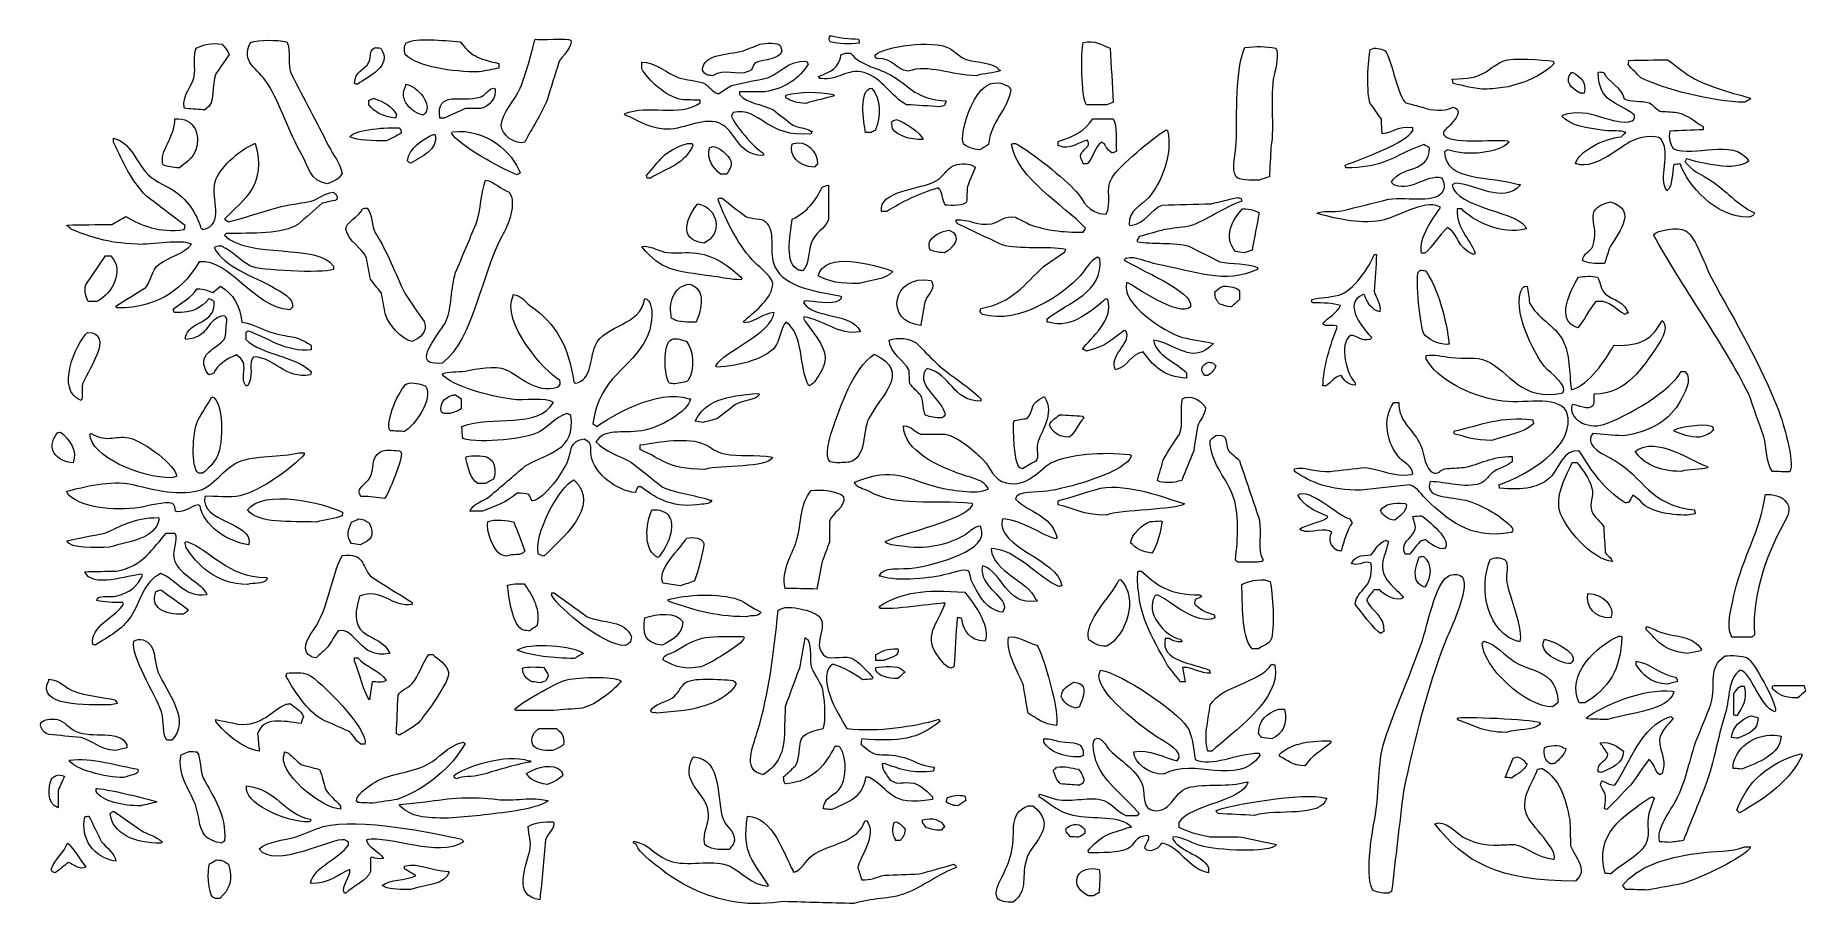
# Model space of a CAD drawing. Header units: millimetres. Extents: x -1207 to 1200, y -591 to 590.
import ezdxf

# ---------------------------------------------------------------- set-up
doc = ezdxf.new("R2010")
doc.units = ezdxf.units.MM
doc.header["$MEASUREMENT"] = 0
doc.layers.add('Layer 1', color=7, linetype='Continuous')

msp = doc.modelspace()

# ---------------------------------------------------------------- linework, layer by layer
at = {"layer": 'Layer 1', "color": 250, "lineweight": 20}
for points, knots in [([(-975.4079, 488.7269), (-975.4079, 489.0191), (-975.4079, 489.3103), (-975.4079, 489.6015), (-960.9151, 497.2557), (-968.1052, 523.4933), (-961.471, 537.6825), (-955.3952, 546.4239), (-949.3183, 555.1673), (-943.2438, 563.9088), (-945.8245, 569.7116), (-948.9548, 573.501), (-952.8931, 577.8955), (-968.1989, 580.3942), (-977.6505, 577.8738), (-988.2736, 572.6503), (-992.0472, 562.3352), (-989.783, 550.5747), (-990.4174, 538.557), (-991.4102, 519.7855), (-1007.952, 512.0085), (-1004.3557, 491.3496), (-1003.6415, 491.0584), (-1002.926, 490.7672), (-1002.2118, 490.475), (-993.2781, 489.8926), (-984.3417, 489.3103), (-975.4079, 488.7269)], [0, 0, 0, 0, 0.111111111, 0.111111111, 0.111111111, 0.222222222, 0.222222222, 0.222222222, 0.333333333, 0.333333333, 0.333333333, 0.444444444, 0.444444444, 0.444444444, 0.555555556, 0.555555556, 0.555555556, 0.666666667, 0.666666667, 0.666666667, 0.777777778, 0.777777778, 0.777777778, 0.888888889, 0.888888889, 0.888888889, 1, 1, 1, 1]), ([(-810.2995, 388.1943), (-799.95, 392.374), (-794.9518, 393.6492), (-789.9297, 402.181), (-791.8038, 416.7418), (-802.556, 427.6185), (-808.1556, 439.7714), (-824.9506, 472.1145), (-841.7507, 504.4659), (-858.5457, 536.8079), (-864.9988, 549.1106), (-858.5596, 569.9832), (-864.9785, 581.3927), (-878.4824, 583.8419), (-902.4599, 584.4624), (-914.2961, 580.5182), (-928.561, 552.5592), (-904.1922, 545.538), (-891.7824, 525.4439), (-872.6498, 494.4637), (-862.0445, 458.3632), (-844.6075, 427.5328), (-836.0321, 412.3701), (-833.3576, 391.8102), (-810.2995, 388.1943)], [0, 0, 0, 0, 0.125, 0.125, 0.125, 0.25, 0.25, 0.25, 0.375, 0.375, 0.375, 0.5, 0.5, 0.5, 0.625, 0.625, 0.625, 0.75, 0.75, 0.75, 0.875, 0.875, 0.875, 1, 1, 1, 1]), ([(-603.3789, 540.3051), (-594.4451, 542.0532), (-585.5088, 543.8023), (-576.5763, 545.5504), (-576.5763, 547.5896), (-576.5763, 549.6299), (-576.5763, 551.6702), (-605.9432, 558.678), (-615.2315, 562.4023), (-629.1101, 581.3927), (-654.0019, 582.958), (-687.7351, 587.4433), (-703.0864, 579.6446), (-705.3164, 573.6848), (-705.9762, 570.6709), (-704.1591, 563.9088), (-686.3269, 547.2902), (-640.4474, 540.2762), (-603.3789, 540.3051)], [0, 0, 0, 0, 0.166666667, 0.166666667, 0.166666667, 0.333333333, 0.333333333, 0.333333333, 0.5, 0.5, 0.5, 0.666666667, 0.666666667, 0.666666667, 0.833333333, 0.833333333, 0.833333333, 1, 1, 1, 1]), ([(-527.5525, 584.9735), (-532.8583, 563.8221), (-539.3634, 538.9349), (-547.6652, 518.4505), (-554.5894, 501.3631), (-572.7444, 485.0863), (-573.3966, 467.7458), (-573.8461, 455.7416), (-554.7465, 440.1617), (-541.2324, 445.0167), (-532.3544, 463.4237), (-519.4165, 481.5075), (-511.2134, 501.8401), (-505.8531, 519.0307), (-500.4916, 536.2276), (-495.1313, 553.4183), (-491.5021, 561.1654), (-474.4322, 577.1603), (-479.0492, 583.4423), (-482.3112, 587.2596), (-522.1441, 583.0055), (-527.5525, 584.9735)], [0, 0, 0, 0, 0.142857143, 0.142857143, 0.142857143, 0.285714286, 0.285714286, 0.285714286, 0.428571429, 0.428571429, 0.428571429, 0.571428571, 0.571428571, 0.571428571, 0.714285714, 0.714285714, 0.714285714, 0.857142857, 0.857142857, 0.857142857, 1, 1, 1, 1]), ([(-286.0276, 535.0598), (-269.3263, 545.8323), (-254.627, 534.0335), (-236.71, 541.1797), (-230.6001, 543.6165), (-232.4047, 548.8132), (-228.1334, 552.5437), (-222.8276, 557.1767), (-182.9414, 556.9506), (-193.8241, 575.2729), (-197.1634, 580.894), (-214.0204, 580.0783), (-221.7005, 577.8955), (-229.2047, 574.9827), (-236.71, 572.0679), (-244.2154, 569.1541), (-266.6278, 563.1137), (-298.0309, 565.6889), (-299.9658, 542.9277), (-297.8929, 539.6122), (-296.638, 537.6525), (-292.4604, 535.9344), (-290.3166, 535.6432), (-288.1714, 535.351), (-286.0276, 535.0598)], [0, 0, 0, 0, 0.125, 0.125, 0.125, 0.25, 0.25, 0.25, 0.375, 0.375, 0.375, 0.5, 0.5, 0.5, 0.625, 0.625, 0.625, 0.75, 0.75, 0.75, 0.875, 0.875, 0.875, 1, 1, 1, 1]), ([(-125.8666, 589.9638), (-128.2118, 586.3292), (-128.536, 585.02), (-126.3174, 581.3927), (-114.6015, 578.0752), (-100.1137, 577.9626), (-86.6491, 579.6446), (-86.6491, 580.5182), (-86.6491, 581.3927), (-86.6491, 582.2672), (-87.0062, 583.1408), (-87.3633, 584.0153), (-87.7204, 584.8899), (-98.4536, 585.529), (-117.9737, 586.5698), (-125.8666, 589.9638)], [0, 0, 0, 0, 0.2, 0.2, 0.2, 0.4, 0.4, 0.4, 0.6, 0.6, 0.6, 0.8, 0.8, 0.8, 1, 1, 1, 1]), ([(72.062, 535.0598), (83.7855, 538.6386), (95.5431, 538.2927), (105.2974, 542.0532), (104.5832, 542.6365), (103.8677, 543.2189), (103.1536, 543.8023), (96.3067, 552.9949), (73.8298, 553.0228), (60.2676, 556.9154), (49.0722, 560.1287), (44.3172, 568.1061), (35.6102, 572.6503), (13.6612, 584.1062), (-53.3706, 575.6797), (-65.1688, 563.0343), (-65.1688, 562.1607), (-65.1688, 561.2862), (-65.1688, 560.4116), (-64.4546, 559.8293), (-63.7391, 559.2459), (-63.0249, 558.6635), (-37.6443, 558.3001), (-39.1677, 543.6897), (-20.1389, 541.1797), (7.2386, 551.3728), (38.4998, 535.5647), (72.062, 535.0598)], [0, 0, 0, 0, 0.111111111, 0.111111111, 0.111111111, 0.222222222, 0.222222222, 0.222222222, 0.333333333, 0.333333333, 0.333333333, 0.444444444, 0.444444444, 0.444444444, 0.555555556, 0.555555556, 0.555555556, 0.666666667, 0.666666667, 0.666666667, 0.777777778, 0.777777778, 0.777777778, 0.888888889, 0.888888889, 0.888888889, 1, 1, 1, 1]), ([(250.0349, 495.7203), (252.8942, 496.886), (255.7535, 498.0528), (258.6128, 499.2175), (257.1831, 523.6927), (255.7523, 548.1761), (254.3238, 572.6503), (242.8334, 577.6952), (233.7717, 583.34), (217.8707, 580.5182), (214.3731, 567.6806), (214.6771, 506.6259), (222.1597, 495.7203), (231.4505, 495.7203), (240.744, 495.7203), (250.0349, 495.7203)], [0, 0, 0, 0, 0.2, 0.2, 0.2, 0.4, 0.4, 0.4, 0.6, 0.6, 0.6, 0.8, 0.8, 0.8, 1, 1, 1, 1]), ([(-768.4861, 523.6958), (-754.273, 534.8151), (-720.4652, 547.7104), (-737.3945, 572.6503), (-739.8967, 572.9425), (-742.3989, 573.2336), (-744.8999, 573.5248), (-754.9999, 566.9155), (-748.6038, 563.4844), (-753.4765, 553.4183), (-759.0876, 541.826), (-772.7244, 543.001), (-772.775, 524.5693), (-772.0609, 524.2781), (-771.3454, 523.9869), (-770.6312, 523.6958), (-769.917, 523.6958), (-769.2016, 523.6958), (-768.4861, 523.6958)], [0, 0, 0, 0, 0.166666667, 0.166666667, 0.166666667, 0.333333333, 0.333333333, 0.333333333, 0.5, 0.5, 0.5, 0.666666667, 0.666666667, 0.666666667, 0.833333333, 0.833333333, 0.833333333, 1, 1, 1, 1]), ([(-218.4842, 426.6582), (-217.7687, 426.9504), (-217.0545, 427.2416), (-216.339, 427.5328), (-217.0545, 428.6985), (-217.7687, 429.8643), (-218.4842, 431.03), (-227.4395, 434.9453), (-259.3706, 471.1511), (-260.2963, 480.859), (-259.5821, 482.316), (-258.8666, 483.7739), (-258.1524, 485.2308), (-221.6322, 493.266), (-212.2336, 449.7622), (-152.0119, 456.3818), (-151.6536, 457.5475), (-151.2965, 458.7133), (-150.9394, 459.8779), (-151.6536, 459.8779), (-152.3691, 459.8779), (-153.0833, 459.8779), (-158.9703, 464.9632), (-169.0957, 463.8367), (-176.6708, 467.7458), (-185.6032, 474.7392), (-194.5396, 481.7346), (-203.4734, 488.7269), (-221.1205, 497.963), (-237.4648, 496.2376), (-249.5758, 509.708), (-249.5758, 510.8737), (-249.5758, 512.0395), (-249.5758, 513.2052), (-248.8603, 513.2052), (-248.1461, 513.2052), (-247.4306, 513.2052), (-236.7113, 513.2052), (-225.987, 513.2052), (-215.2677, 513.2052), (-187.257, 517.7742), (-167.2329, 532.1491), (-156.2996, 550.7957), (-157.0151, 552.2525), (-157.7293, 553.7094), (-158.4448, 555.1664), (-184.5611, 555.0745), (-193.1897, 539.5028), (-210.9788, 532.4372), (-227.4166, 528.941), (-243.8584, 525.4428), (-260.2963, 521.9466), (-266.372, 518.1593), (-272.449, 514.3699), (-278.5235, 510.5826), (-287.6712, 513.546), (-290.509, 521.5739), (-298.8932, 525.4439), (-309.9709, 527.7753), (-321.0523, 530.1068), (-332.13, 532.4372), (-347.6815, 537.9881), (-364.6727, 554.0925), (-382.5201, 553.4183), (-382.5201, 550.5044), (-382.5201, 547.5896), (-382.5201, 544.6758), (-374.7437, 530.3205), (-349.0896, 506.4814), (-328.9135, 502.7147), (-320.3369, 502.4235), (-311.7589, 502.1313), (-303.1822, 501.8401), (-303.1822, 500.6754), (-303.1822, 499.5086), (-303.1822, 498.3429), (-331.4651, 478.287), (-373.8129, 497.076), (-406.1063, 483.4817), (-405.7491, 482.8993), (-405.392, 482.3169), (-405.035, 481.7336), (-387.9677, 475.5632), (-376.5051, 464.6658), (-352.4998, 462.5006), (-328.0145, 460.293), (-302.3047, 479.0469), (-277.4509, 471.243), (-254.199, 461.0251), (-253.3595, 427.9675), (-218.4842, 426.6582)], [0, 0, 0, 0, 0.033333333, 0.033333333, 0.033333333, 0.066666667, 0.066666667, 0.066666667, 0.1, 0.1, 0.1, 0.133333333, 0.133333333, 0.133333333, 0.166666667, 0.166666667, 0.166666667, 0.2, 0.2, 0.2, 0.233333333, 0.233333333, 0.233333333, 0.266666667, 0.266666667, 0.266666667, 0.3, 0.3, 0.3, 0.333333333, 0.333333333, 0.333333333, 0.366666667, 0.366666667, 0.366666667, 0.4, 0.4, 0.4, 0.433333333, 0.433333333, 0.433333333, 0.466666667, 0.466666667, 0.466666667, 0.5, 0.5, 0.5, 0.533333333, 0.533333333, 0.533333333, 0.566666667, 0.566666667, 0.566666667, 0.6, 0.6, 0.6, 0.633333333, 0.633333333, 0.633333333, 0.666666667, 0.666666667, 0.666666667, 0.7, 0.7, 0.7, 0.733333333, 0.733333333, 0.733333333, 0.766666667, 0.766666667, 0.766666667, 0.8, 0.8, 0.8, 0.833333333, 0.833333333, 0.833333333, 0.866666667, 0.866666667, 0.866666667, 0.9, 0.9, 0.9, 0.933333333, 0.933333333, 0.933333333, 0.966666667, 0.966666667, 0.966666667, 1, 1, 1, 1]), ([(22.7444, 493.0976), (24.8883, 493.681), (27.0335, 494.2644), (29.1773, 494.8468), (29.8915, 496.886), (30.6069, 498.9263), (31.3212, 500.9655), (-9.8794, 503.4798), (-16.5275, 519.5594), (-40.51, 534.1853), (-61.1875, 546.7966), (-83.9531, 547.7393), (-98.4055, 565.6569), (-104.7763, 565.9863), (-106.4415, 565.9646), (-111.2711, 563.9088), (-113.4935, 546.1265), (-125.9248, 540.2431), (-142.3627, 534.1853), (-141.6472, 533.3118), (-140.9331, 532.4372), (-140.2176, 531.5626), (-139.5034, 531.5626), (-138.7879, 531.5626), (-138.0738, 531.5626), (-116.7593, 527.1434), (-103.7341, 546.2556), (-80.1783, 539.4305), (-54.6952, 532.0479), (-43.4795, 506.2531), (-22.2841, 495.7203), (-7.2745, 494.8468), (7.7375, 493.9722), (22.7444, 493.0976)], [0, 0, 0, 0, 0.090909091, 0.090909091, 0.090909091, 0.181818182, 0.181818182, 0.181818182, 0.272727273, 0.272727273, 0.272727273, 0.363636364, 0.363636364, 0.363636364, 0.454545455, 0.454545455, 0.454545455, 0.545454545, 0.545454545, 0.545454545, 0.636363636, 0.636363636, 0.636363636, 0.727272727, 0.727272727, 0.727272727, 0.818181818, 0.818181818, 0.818181818, 0.909090909, 0.909090909, 0.909090909, 1, 1, 1, 1]), ([(456.9567, 393.4396), (461.6015, 394.8965), (466.2489, 396.3534), (470.8937, 397.8103), (471.6091, 411.2136), (472.3234, 424.62), (473.0388, 438.0233), (478.4776, 467.1418), (470.6493, 507.0141), (477.3265, 535.9344), (480.0338, 547.6598), (484.3557, 564.7008), (479.4716, 572.6503), (465.1827, 575.1365), (453.2908, 575.469), (437.6582, 573.5248), (424.5988, 545.3614), (426.5869, 481.3836), (425.8651, 444.1432), (425.6283, 431.9273), (418.6586, 407.2776), (425.8651, 397.8103), (430.0123, 392.3606), (446.0323, 393.3085), (456.9567, 393.4396)], [0, 0, 0, 0, 0.125, 0.125, 0.125, 0.25, 0.25, 0.25, 0.375, 0.375, 0.375, 0.5, 0.5, 0.5, 0.625, 0.625, 0.625, 0.75, 0.75, 0.75, 0.875, 0.875, 0.875, 1, 1, 1, 1]), ([(726.0605, 354.1011), (728.2056, 354.1011), (730.3494, 354.1011), (732.4933, 354.1011), (746.605, 338.5604), (784.9538, 318.1596), (820.4091, 327.0012), (814.7588, 349.6591), (723.6064, 355.3092), (719.629, 386.4462), (720.7002, 387.3197), (721.7728, 388.1943), (722.844, 389.0689), (751.9058, 388.2181), (788.2639, 360.0061), (811.8311, 386.4462), (811.8311, 386.7364), (811.8311, 387.0286), (811.8311, 387.3197), (811.117, 387.3197), (810.4028, 387.3197), (809.6873, 387.3197), (772.1173, 399.3962), (710.1114, 390.2521), (708.9071, 431.9035), (710.3368, 432.778), (711.7664, 433.6526), (713.1961, 434.5261), (740.0392, 425.1063), (783.2469, 430.1833), (796.8217, 445.0167), (796.1074, 445.6001), (795.392, 446.1824), (794.6778, 446.7658), (775.3008, 449.2563), (714.941, 440.9464), (707.8346, 455.5072), (707.8346, 456.673), (707.8346, 457.8387), (707.8346, 459.0044), (710.7433, 463.3153), (740.7623, 487.4817), (720.7002, 492.2241), (706.0466, 486.0878), (693.3531, 487.7553), (678.8868, 492.2241), (671.3827, 494.2634), (663.8773, 496.3037), (656.3732, 498.3429), (646.7974, 503.9217), (637.0139, 556.8814), (628.4967, 569.1541), (620.7698, 571.9564), (616.0654, 574.325), (608.127, 570.9022), (604.6586, 557.9924), (602.8097, 510.089), (608.127, 497.4694), (613.1302, 490.4761), (618.1333, 483.4817), (623.1365, 476.4883), (623.4936, 469.7872), (623.8519, 463.0829), (624.209, 456.3818), (640.6812, 457.6043), (645.1753, 467.3235), (666.0224, 464.2497), (666.0224, 463.084), (666.0224, 461.9182), (666.0224, 460.7525), (656.3466, 443.5412), (596.4466, 422.1151), (573.8189, 413.5461), (574.1761, 412.3804), (574.5332, 411.2147), (574.8902, 410.0489), (620.8064, 409.8465), (635.3855, 422.0862), (662.806, 434.5261), (668.8805, 436.8576), (674.9575, 439.1891), (681.032, 441.5205), (683.5329, 440.0636), (686.0351, 438.6067), (688.5361, 437.1488), (688.6032, 401.8175), (649.5314, 413.5451), (637.0747, 390.8169), (638.6766, 388.1354), (638.2689, 388.0054), (641.3624, 386.4462), (666.8329, 378.155), (681.0079, 400.6126), (705.6907, 396.0622), (707.8308, 392.1551), (710.8509, 384.8964), (707.8346, 379.4518), (697.3964, 360.4429), (662.1589, 371.2174), (632.7857, 367.2132), (611.703, 361.969), (590.614, 356.7237), (569.53, 351.4784), (559.2375, 349.5652), (542.0284, 352.7526), (535.222, 347.9823), (556.7314, 342.7143), (591.1053, 332.485), (623.1365, 338.3652), (641.4675, 341.7314), (681.7778, 367.2401), (701.4017, 357.5972), (702.1172, 357.3061), (702.8314, 357.0149), (703.5469, 356.7237), (693.3721, 339.691), (674.0546, 317.9676), (677.8155, 293.7815), (679.2452, 293.7815), (680.6748, 293.7815), (682.1033, 293.7815), (694.5245, 303.8642), (700.8787, 318.5644), (713.1961, 328.7493), (713.9103, 328.1669), (714.6257, 327.5836), (715.34, 327.0012), (727.5737, 320.076), (725.3134, 301.6081), (748.5754, 292.0324), (749.2909, 292.6158), (750.005, 293.1981), (750.7205, 293.7815), (743.4114, 314.7585), (726.2644, 324.0843), (726.0605, 354.1011)], [0, 0, 0, 0, 0.022222222, 0.022222222, 0.022222222, 0.044444444, 0.044444444, 0.044444444, 0.066666667, 0.066666667, 0.066666667, 0.088888889, 0.088888889, 0.088888889, 0.111111111, 0.111111111, 0.111111111, 0.133333333, 0.133333333, 0.133333333, 0.155555556, 0.155555556, 0.155555556, 0.177777778, 0.177777778, 0.177777778, 0.2, 0.2, 0.2, 0.222222222, 0.222222222, 0.222222222, 0.244444444, 0.244444444, 0.244444444, 0.266666667, 0.266666667, 0.266666667, 0.288888889, 0.288888889, 0.288888889, 0.311111111, 0.311111111, 0.311111111, 0.333333333, 0.333333333, 0.333333333, 0.355555556, 0.355555556, 0.355555556, 0.377777778, 0.377777778, 0.377777778, 0.4, 0.4, 0.4, 0.422222222, 0.422222222, 0.422222222, 0.444444444, 0.444444444, 0.444444444, 0.466666667, 0.466666667, 0.466666667, 0.488888889, 0.488888889, 0.488888889, 0.511111111, 0.511111111, 0.511111111, 0.533333333, 0.533333333, 0.533333333, 0.555555556, 0.555555556, 0.555555556, 0.577777778, 0.577777778, 0.577777778, 0.6, 0.6, 0.6, 0.622222222, 0.622222222, 0.622222222, 0.644444444, 0.644444444, 0.644444444, 0.666666667, 0.666666667, 0.666666667, 0.688888889, 0.688888889, 0.688888889, 0.711111111, 0.711111111, 0.711111111, 0.733333333, 0.733333333, 0.733333333, 0.755555556, 0.755555556, 0.755555556, 0.777777778, 0.777777778, 0.777777778, 0.8, 0.8, 0.8, 0.822222222, 0.822222222, 0.822222222, 0.844444444, 0.844444444, 0.844444444, 0.866666667, 0.866666667, 0.866666667, 0.888888889, 0.888888889, 0.888888889, 0.911111111, 0.911111111, 0.911111111, 0.933333333, 0.933333333, 0.933333333, 0.955555556, 0.955555556, 0.955555556, 0.977777778, 0.977777778, 0.977777778, 1, 1, 1, 1]), ([(766.8026, 516.7014), (776.4506, 517.8671), (786.1011, 519.0328), (795.7491, 520.1986), (819.391, 525.864), (844.7348, 537.1641), (857.9335, 551.6702), (857.5765, 552.8349), (857.2181, 554.0016), (856.861, 555.1664), (841.6412, 556.6955), (802.9911, 560.1658), (788.2449, 555.1664), (763.6811, 542.9277), (764.3143, 530.5786), (719.629, 530.6891), (719.986, 528.6498), (720.3431, 526.6096), (720.7002, 524.5693), (735.3514, 521.737), (747.9739, 517.1763), (766.8026, 516.7014)], [0, 0, 0, 0, 0.142857143, 0.142857143, 0.142857143, 0.285714286, 0.285714286, 0.285714286, 0.428571429, 0.428571429, 0.428571429, 0.571428571, 0.571428571, 0.571428571, 0.714285714, 0.714285714, 0.714285714, 0.857142857, 0.857142857, 0.857142857, 1, 1, 1, 1]), ([(1117.3893, 499.2175), (1119.8902, 500.6744), (1122.3925, 502.1323), (1124.8934, 503.5882), (1124.5363, 504.1716), (1124.1793, 504.7539), (1123.8222, 505.3373), (1096.0154, 512.247), (1061.5465, 522.5558), (1040.1953, 535.9344), (1030.9045, 542.9267), (1021.6111, 549.9221), (1012.3202, 556.9154), (994.8109, 556.6243), (977.2954, 556.3321), (959.7863, 556.0409), (959.4279, 554.0016), (959.0708, 551.9614), (958.7136, 549.9211), (964.431, 544.0945), (970.151, 538.2648), (975.8683, 532.4372), (1004.8502, 518.0179), (1072.4646, 499.3404), (1117.3893, 499.2175)], [0, 0, 0, 0, 0.125, 0.125, 0.125, 0.25, 0.25, 0.25, 0.375, 0.375, 0.375, 0.5, 0.5, 0.5, 0.625, 0.625, 0.625, 0.75, 0.75, 0.75, 0.875, 0.875, 0.875, 1, 1, 1, 1]), ([(77.4222, 434.5261), (81.3529, 436.8576), (85.2847, 439.1891), (89.2153, 441.5205), (91.306, 473.1966), (115.6862, 488.1828), (119.2356, 516.7014), (117.4958, 519.5016), (117.2526, 520.3638), (113.8742, 521.9466), (69.556, 545.3356), (48.1985, 450.0606), (54.9073, 443.2686), (58.3099, 437.9211), (68.434, 435.1415), (77.4222, 434.5261)], [0, 0, 0, 0, 0.2, 0.2, 0.2, 0.4, 0.4, 0.4, 0.6, 0.6, 0.6, 0.8, 0.8, 0.8, 1, 1, 1, 1]), ([(1122.7496, 342.737), (1127.4982, 344.9177), (1128.5619, 343.8191), (1130.255, 348.8558), (1106.0166, 360.2767), (1092.1949, 379.0564), (1071.2869, 392.565), (1058.415, 400.8821), (1044.0411, 406.5682), (1035.9076, 418.7914), (1036.6219, 419.9561), (1037.3373, 421.1229), (1038.0515, 422.2875), (1055.2504, 417.2292), (1106.1154, 403.325), (1122.7496, 419.6659), (1099.6775, 451.7622), (1048.7442, 422.7501), (1019.8256, 436.2753), (1015.9773, 442.4704), (1013.1775, 450.4974), (1015.5366, 459.8779), (1030.5449, 460.4614), (1045.5581, 461.0447), (1060.5664, 461.6271), (1060.5664, 463.084), (1060.5664, 464.5408), (1060.5664, 465.9978), (1049.7103, 472.6535), (1040.1093, 481.8988), (1025.1858, 485.2308), (1017.3246, 485.8132), (1009.4609, 486.3965), (1001.5983, 486.9789), (996.9536, 490.7662), (992.3075, 494.5556), (987.6614, 498.3429), (975.5391, 501.6708), (962.5139, 499.2804), (953.3534, 503.5882), (949.9761, 519.9621), (932.0884, 525.6968), (925.4782, 539.4305), (923.6915, 539.7227), (921.9034, 540.0139), (920.1167, 540.3051), (919.4025, 540.0139), (918.687, 539.7227), (917.9729, 539.4305), (919.305, 496.8984), (943.1749, 501.4065), (967.2903, 481.7336), (967.4499, 476.7588), (967.6563, 475.8161), (964.074, 473.8657), (938.0792, 464.8899), (906.8269, 495.1792), (869.7266, 481.7336), (869.3696, 481.1512), (869.0124, 480.5679), (868.6541, 479.9855), (881.0094, 466.9818), (901.6236, 463.8202), (926.5495, 460.7525), (937.7993, 459.3689), (948.1261, 461.3349), (955.4973, 458.1299), (953.3534, 456.0906), (951.2083, 454.0503), (949.0645, 452.0111), (926.8636, 450.4974), (890.8992, 432.4807), (886.8813, 415.2942), (887.5954, 415.2942), (888.3109, 415.2942), (889.0251, 415.2942), (914.512, 407.1599), (949.3227, 439.853), (964.074, 446.7658), (971.1982, 450.104), (996.3609, 457.0127), (1003.7435, 448.5139), (1017.3044, 428.5819), (998.9353, 396.2264), (1011.2476, 378.5783), (1020.1624, 385.5975), (1017.6476, 402.8883), (1020.8968, 414.4207), (1023.7561, 414.7118), (1026.6155, 415.003), (1029.4748, 415.2942), (1040.65, 385.9), (1075.8596, 343.1108), (1122.7496, 342.737)], [0, 0, 0, 0, 0.032258065, 0.032258065, 0.032258065, 0.064516129, 0.064516129, 0.064516129, 0.096774194, 0.096774194, 0.096774194, 0.129032258, 0.129032258, 0.129032258, 0.161290323, 0.161290323, 0.161290323, 0.193548387, 0.193548387, 0.193548387, 0.225806452, 0.225806452, 0.225806452, 0.258064516, 0.258064516, 0.258064516, 0.290322581, 0.290322581, 0.290322581, 0.322580645, 0.322580645, 0.322580645, 0.35483871, 0.35483871, 0.35483871, 0.387096774, 0.387096774, 0.387096774, 0.419354839, 0.419354839, 0.419354839, 0.451612903, 0.451612903, 0.451612903, 0.483870968, 0.483870968, 0.483870968, 0.516129032, 0.516129032, 0.516129032, 0.548387097, 0.548387097, 0.548387097, 0.580645161, 0.580645161, 0.580645161, 0.612903226, 0.612903226, 0.612903226, 0.64516129, 0.64516129, 0.64516129, 0.677419355, 0.677419355, 0.677419355, 0.709677419, 0.709677419, 0.709677419, 0.741935484, 0.741935484, 0.741935484, 0.774193548, 0.774193548, 0.774193548, 0.806451613, 0.806451613, 0.806451613, 0.838709677, 0.838709677, 0.838709677, 0.870967742, 0.870967742, 0.870967742, 0.903225806, 0.903225806, 0.903225806, 0.935483871, 0.935483871, 0.935483871, 0.967741935, 0.967741935, 0.967741935, 1, 1, 1, 1]), ([(898.6744, 511.4561), (902.6784, 526.2833), (894.0131, 533.7289), (883.6648, 539.4305), (882.9493, 539.4305), (882.2352, 539.4305), (881.5197, 539.4305), (871.25, 527.6906), (881.8034, 517.7102), (893.3141, 511.4561), (895.1008, 511.4561), (896.8876, 511.4561), (898.6744, 511.4561)], [0, 0, 0, 0, 0.25, 0.25, 0.25, 0.5, 0.5, 0.5, 0.75, 0.75, 0.75, 1, 1, 1, 1]), ([(-679.5002, 481.7336), (-663.37, 494.8209), (-688.4442, 521.5119), (-703.0864, 523.6958), (-703.0864, 523.1124), (-703.0864, 522.53), (-703.0864, 521.9466), (-713.926, 501.9248), (-694.9454, 484.7961), (-679.5002, 481.7336)], [0, 0, 0, 0, 0.333333333, 0.333333333, 0.333333333, 0.666666667, 0.666666667, 0.666666667, 1, 1, 1, 1]), ([(-651.6238, 477.3629), (-641.9771, 481.7336), (-632.3253, 486.1054), (-622.6774, 490.475), (-615.5304, 490.475), (-608.3808, 490.475), (-601.2337, 490.475), (-589.5052, 493.3558), (-579.2532, 505.5603), (-581.9353, 517.5759), (-582.6507, 517.8671), (-583.3661, 518.1593), (-584.0804, 518.4505), (-592.6545, 515.9053), (-594.1247, 508.7653), (-602.3063, 506.2108), (-627.6147, 498.3099), (-662.3722, 516.7117), (-656.9853, 477.3629), (-655.1986, 477.3629), (-653.4119, 477.3629), (-651.6238, 477.3629)], [0, 0, 0, 0, 0.142857143, 0.142857143, 0.142857143, 0.285714286, 0.285714286, 0.285714286, 0.428571429, 0.428571429, 0.428571429, 0.571428571, 0.571428571, 0.571428571, 0.714285714, 0.714285714, 0.714285714, 0.857142857, 0.857142857, 0.857142857, 1, 1, 1, 1]), ([(-159.5161, 497.4694), (-145.1714, 501.9227), (-132.459, 504.3729), (-120.9204, 507.96), (-121.2775, 508.5423), (-121.6346, 509.1257), (-121.9917, 509.708), (-142.0082, 513.8836), (-167.4634, 513.8412), (-186.32, 508.8335), (-186.32, 507.6687), (-186.32, 506.503), (-186.32, 505.3373), (-180.3012, 500.3719), (-170.7292, 498.1891), (-159.5161, 497.4694)], [0, 0, 0, 0, 0.2, 0.2, 0.2, 0.4, 0.4, 0.4, 0.6, 0.6, 0.6, 0.8, 0.8, 0.8, 1, 1, 1, 1]), ([(-70.529, 458.1299), (-68.7436, 459.0044), (-66.9556, 459.879), (-65.1688, 460.7525), (-57.1822, 479.621), (-56.9657, 503.5273), (-69.4577, 518.4505), (-87.9078, 517.041), (-80.7506, 471.8079), (-78.0344, 458.1299), (-75.5335, 458.1299), (-73.0313, 458.1299), (-70.529, 458.1299)], [0, 0, 0, 0, 0.25, 0.25, 0.25, 0.5, 0.5, 0.5, 0.75, 0.75, 0.75, 1, 1, 1, 1]), ([(-717.0247, 477.3629), (-716.6676, 479.111), (-716.3092, 480.859), (-715.9522, 482.6082), (-723.0207, 494.3037), (-732.0126, 499.1452), (-747.0438, 504.4628), (-749.1876, 503.5882), (-751.3327, 502.7147), (-753.4765, 501.8401), (-753.4765, 499.8008), (-753.4765, 497.7605), (-753.4765, 495.7203), (-746.0737, 485.6954), (-734.0489, 479.4558), (-717.0247, 477.3629)], [0, 0, 0, 0, 0.2, 0.2, 0.2, 0.4, 0.4, 0.4, 0.6, 0.6, 0.6, 0.8, 0.8, 0.8, 1, 1, 1, 1]), ([(-1010.7885, 410.0489), (-1003.9416, 416.5528), (-994.4164, 421.3066), (-990.4174, 430.1554), (-980.1426, 452.8939), (-990.2187, 478.9912), (-1017.2213, 476.4883), (-1017.1884, 449.6548), (-1038.7941, 434.4322), (-1033.3034, 413.5461), (-1025.9044, 411.9529), (-1021.7332, 410.052), (-1010.7885, 410.0489)], [0, 0, 0, 0, 0.25, 0.25, 0.25, 0.5, 0.5, 0.5, 0.75, 0.75, 0.75, 1, 1, 1, 1]), ([(-729.8903, 446.7658), (-721.3883, 450.4013), (-716.3383, 452.9879), (-709.5193, 457.2553), (-709.751, 461.2016), (-710.2778, 461.9688), (-711.6645, 464.2497), (-726.0573, 465.6694), (-773.4386, 462.1795), (-779.2079, 452.0111), (-767.0538, 446.8639), (-749.5269, 446.5841), (-729.8903, 446.7658)], [0, 0, 0, 0, 0.25, 0.25, 0.25, 0.5, 0.5, 0.5, 0.75, 0.75, 0.75, 1, 1, 1, 1]), ([(-551.9162, 400.4329), (-550.4865, 401.3075), (-549.0569, 402.181), (-547.6285, 403.0555), (-558.4934, 430.902), (-593.5194, 464.3086), (-639.8307, 459.0044), (-640.1891, 458.4221), (-640.5462, 457.8387), (-640.9033, 457.2553), (-632.3634, 440.3455), (-573.004, 409.1237), (-551.9162, 400.4329)], [0, 0, 0, 0, 0.25, 0.25, 0.25, 0.5, 0.5, 0.5, 0.75, 0.75, 0.75, 1, 1, 1, 1]), ([(0.2308, 448.5139), (-3.4123, 457.9554), (-24.8002, 472.0453), (-36.221, 475.6137), (-39.8959, 474.4676), (-40.6315, 474.7268), (-42.6539, 472.1176), (-42.2967, 469.2038), (-41.9397, 466.289), (-41.5826, 463.3751), (-34.7952, 453.4732), (-18.8068, 448.3291), (0.2308, 448.5139)], [0, 0, 0, 0, 0.25, 0.25, 0.25, 0.5, 0.5, 0.5, 0.75, 0.75, 0.75, 1, 1, 1, 1]), ([(313.2906, 175.764), (340.5884, 173.035), (367.2694, 139.7543), (394.7735, 171.3933), (380.8366, 174.0148), (366.8958, 176.6385), (352.9601, 179.2612), (327.6682, 187.3552), (268.5863, 225.2533), (276.8388, 253.5684), (277.1958, 253.5684), (277.5529, 253.5684), (277.91, 253.5684), (286.2486, 250.984), (348.309, 204.8711), (363.6807, 221.2223), (368.4484, 242.6649), (290.9339, 272.0653), (273.6223, 285.039), (273.9795, 285.6214), (274.3365, 286.2048), (274.6936, 286.7881), (275.4091, 286.7881), (276.1233, 286.7881), (276.8388, 286.7881), (289.0649, 290.624), (306.6766, 280.9234), (317.5796, 278.9202), (369.046, 269.4612), (410.7987, 251.0057), (454.8129, 271.9259), (454.8129, 272.8004), (454.8129, 273.6749), (454.8129, 274.5485), (442.3537, 280.8831), (419.4095, 278.1954), (403.3502, 282.4164), (389.4133, 289.4098), (375.4725, 296.4041), (361.5368, 303.3975), (342.2953, 309.3676), (309.5474, 305.8663), (291.8483, 309.5173), (291.4912, 310.0997), (291.1328, 310.682), (290.7757, 311.2654), (291.8483, 313.0134), (292.9208, 314.7626), (293.9921, 316.5106), (305.4281, 319.7156), (316.8654, 322.9216), (328.3014, 326.1266), (339.3777, 327.5836), (350.4592, 329.0405), (361.5368, 330.4973), (386.5615, 338.6379), (407.1504, 355.6747), (433.3693, 364.5906), (433.0121, 365.7563), (432.6551, 366.922), (432.298, 368.0878), (430.8683, 368.6701), (429.4387, 369.2525), (428.009, 369.8358), (415.8588, 366.922), (403.7061, 364.0072), (391.5571, 361.0934), (369.4019, 360.5111), (347.239, 359.9276), (325.0849, 359.3453), (307.8784, 352.3809), (304.8963, 335.3451), (282.199, 331.3719), (281.4835, 331.9543), (280.7694, 332.5376), (280.0552, 333.12), (280.3616, 354.1321), (296.2246, 357.8564), (306.8577, 369.8358), (323.6211, 388.7209), (339.997, 427.6371), (332.5891, 460.7525), (331.8749, 461.0437), (331.1594, 461.3359), (330.4452, 461.6271), (310.8567, 449.4008), (268.1405, 413.8776), (256.4676, 396.0622), (247.5048, 382.3821), (257.0679, 359.6974), (248.9636, 347.1077), (222.7181, 347.8945), (219.5587, 364.9437), (208.2227, 377.7037), (192.9853, 394.8531), (147.5946, 431.7166), (125.6685, 443.2686), (123.8817, 442.9775), (122.0937, 442.6862), (120.3069, 442.394), (120.3069, 442.1029), (120.3069, 441.8117), (120.3069, 441.5205), (128.6494, 395.0327), (191.1238, 359.937), (221.0871, 327.8747), (220.0158, 326.1266), (218.9433, 324.3786), (217.8707, 322.6305), (188.5722, 321.9542), (166.6056, 325.4431), (144.9657, 333.12), (138.5341, 336.325), (132.1, 339.531), (125.6685, 342.737), (110.8894, 345.816), (103.3891, 335.8325), (93.5043, 333.9945), (74.3401, 330.4312), (62.4305, 340.7432), (45.2594, 339.2398), (45.2594, 338.3652), (45.2594, 337.4917), (45.2594, 336.6172), (45.9736, 335.7426), (46.689, 334.8691), (47.4033, 333.9945), (67.4134, 324.3796), (87.4311, 314.7615), (107.4413, 305.1455), (131.7392, 298.3257), (168.4392, 303.8136), (194.2845, 299.0267), (193.5691, 297.861), (192.8548, 296.6953), (192.1407, 295.5296), (182.4914, 288.8274), (172.8409, 282.1242), (163.1929, 275.423), (138.1163, 251.776), (122.6762, 227.1036), (78.4935, 218.5997), (78.1365, 217.1427), (77.7794, 215.6858), (77.4222, 214.2289), (78.4935, 213.0632), (79.5661, 211.8974), (80.6387, 210.7317), (131.1795, 195.8395), (193.4272, 240.0588), (213.583, 263.1844), (220.9364, 271.6212), (226.4044, 282.9471), (237.1692, 288.5362), (238.2418, 287.9529), (239.3143, 287.3705), (240.3856, 286.7881), (245.2356, 239.59), (198.5659, 228.4128), (168.5532, 204.613), (168.5532, 203.156), (168.5532, 201.6981), (168.5532, 200.2412), (169.2674, 200.2412), (169.9829, 200.2412), (170.697, 200.2412), (201.9875, 189.0588), (234.591, 219.9378), (247.891, 231.7128), (248.9623, 231.4216), (250.0349, 231.1294), (251.1074, 230.8383), (260.3729, 203.8509), (228.1911, 178.9823), (216.7994, 163.5253), (218.5862, 162.6508), (220.3729, 161.7762), (222.1597, 160.9027), (248.9028, 166.9368), (256.4348, 176.4021), (273.6223, 188.8771), (276.5146, 187.478), (275.0988, 188.5798), (276.8388, 186.2545), (281.7342, 169.9456), (251.9749, 154.5041), (261.8292, 135.5509), (278.8623, 139.6201), (281.9204, 156.4153), (299.3537, 160.0281), (311.8077, 142.3883), (326.5045, 125.6365), (358.3204, 124.1858), (358.3204, 124.7681), (358.3204, 125.3515), (358.3204, 125.9338), (358.3204, 127.683), (358.3204, 129.4311), (358.3204, 131.1791), (345.7017, 145.4292), (315.694, 154.9409), (313.2906, 175.764)], [0, 0, 0, 0, 0.014925373, 0.014925373, 0.014925373, 0.029850746, 0.029850746, 0.029850746, 0.044776119, 0.044776119, 0.044776119, 0.059701493, 0.059701493, 0.059701493, 0.074626866, 0.074626866, 0.074626866, 0.089552239, 0.089552239, 0.089552239, 0.104477612, 0.104477612, 0.104477612, 0.119402985, 0.119402985, 0.119402985, 0.134328358, 0.134328358, 0.134328358, 0.149253731, 0.149253731, 0.149253731, 0.164179104, 0.164179104, 0.164179104, 0.179104478, 0.179104478, 0.179104478, 0.194029851, 0.194029851, 0.194029851, 0.208955224, 0.208955224, 0.208955224, 0.223880597, 0.223880597, 0.223880597, 0.23880597, 0.23880597, 0.23880597, 0.253731343, 0.253731343, 0.253731343, 0.268656716, 0.268656716, 0.268656716, 0.28358209, 0.28358209, 0.28358209, 0.298507463, 0.298507463, 0.298507463, 0.313432836, 0.313432836, 0.313432836, 0.328358209, 0.328358209, 0.328358209, 0.343283582, 0.343283582, 0.343283582, 0.358208955, 0.358208955, 0.358208955, 0.373134328, 0.373134328, 0.373134328, 0.388059701, 0.388059701, 0.388059701, 0.402985075, 0.402985075, 0.402985075, 0.417910448, 0.417910448, 0.417910448, 0.432835821, 0.432835821, 0.432835821, 0.447761194, 0.447761194, 0.447761194, 0.462686567, 0.462686567, 0.462686567, 0.47761194, 0.47761194, 0.47761194, 0.492537313, 0.492537313, 0.492537313, 0.507462687, 0.507462687, 0.507462687, 0.52238806, 0.52238806, 0.52238806, 0.537313433, 0.537313433, 0.537313433, 0.552238806, 0.552238806, 0.552238806, 0.567164179, 0.567164179, 0.567164179, 0.582089552, 0.582089552, 0.582089552, 0.597014925, 0.597014925, 0.597014925, 0.611940299, 0.611940299, 0.611940299, 0.626865672, 0.626865672, 0.626865672, 0.641791045, 0.641791045, 0.641791045, 0.656716418, 0.656716418, 0.656716418, 0.671641791, 0.671641791, 0.671641791, 0.686567164, 0.686567164, 0.686567164, 0.701492537, 0.701492537, 0.701492537, 0.71641791, 0.71641791, 0.71641791, 0.731343284, 0.731343284, 0.731343284, 0.746268657, 0.746268657, 0.746268657, 0.76119403, 0.76119403, 0.76119403, 0.776119403, 0.776119403, 0.776119403, 0.791044776, 0.791044776, 0.791044776, 0.805970149, 0.805970149, 0.805970149, 0.820895522, 0.820895522, 0.820895522, 0.835820896, 0.835820896, 0.835820896, 0.850746269, 0.850746269, 0.850746269, 0.865671642, 0.865671642, 0.865671642, 0.880597015, 0.880597015, 0.880597015, 0.895522388, 0.895522388, 0.895522388, 0.910447761, 0.910447761, 0.910447761, 0.925373134, 0.925373134, 0.925373134, 0.940298507, 0.940298507, 0.940298507, 0.955223881, 0.955223881, 0.955223881, 0.970149254, 0.970149254, 0.970149254, 0.985074627, 0.985074627, 0.985074627, 1, 1, 1, 1]), ([(223.2322, 415.2942), (230.2666, 423.5059), (234.0921, 437.5804), (242.5307, 445.0167), (243.9591, 444.1432), (245.3888, 443.2686), (246.8185, 442.394), (248.9167, 436.7275), (252.3674, 433.9644), (256.4676, 430.1554), (257.5403, 430.4466), (258.6128, 430.7388), (259.6841, 431.03), (260.7567, 431.6123), (261.8292, 432.1957), (262.9005, 432.778), (261.2657, 445.0972), (264.8544, 467.1862), (258.6128, 476.4883), (249.3219, 476.4883), (240.0272, 476.4883), (230.7364, 476.4883), (219.7967, 459.9358), (206.1662, 452.9445), (183.5627, 445.8912), (183.5627, 443.852), (183.5627, 441.8117), (183.5627, 439.7714), (184.2781, 439.7714), (184.9924, 439.7714), (185.7078, 439.7714), (199.1902, 433.5525), (211.9963, 445.3946), (223.2322, 447.6393), (224.8177, 445.1551), (226.0055, 442.9991), (224.3035, 439.7714), (220.6755, 435.0486), (212.1318, 429.9272), (214.6543, 423.1621), (215.7269, 420.5394), (216.7994, 417.9168), (217.8707, 415.2942), (219.6574, 415.2942), (221.4455, 415.2942), (223.2322, 415.2942)], [0, 0, 0, 0, 0.066666667, 0.066666667, 0.066666667, 0.133333333, 0.133333333, 0.133333333, 0.2, 0.2, 0.2, 0.266666667, 0.266666667, 0.266666667, 0.333333333, 0.333333333, 0.333333333, 0.4, 0.4, 0.4, 0.466666667, 0.466666667, 0.466666667, 0.533333333, 0.533333333, 0.533333333, 0.6, 0.6, 0.6, 0.666666667, 0.666666667, 0.666666667, 0.733333333, 0.733333333, 0.733333333, 0.8, 0.8, 0.8, 0.866666667, 0.866666667, 0.866666667, 0.933333333, 0.933333333, 0.933333333, 1, 1, 1, 1]), ([(-860.6896, 216.8516), (-859.6183, 218.0162), (-858.5457, 219.183), (-857.4731, 220.3487), (-853.9693, 232.0525), (-874.0985, 242.2994), (-883.2045, 247.4486), (-910.3034, 262.7714), (-950.8404, 274.8965), (-963.6148, 301.6494), (-960.8606, 302.9989), (-959.1789, 303.3365), (-953.9656, 303.3975), (-937.0654, 295.7846), (-929.1916, 283.6854), (-914.2961, 276.2976), (-903.1564, 270.7715), (-817.4807, 266.0446), (-801.7228, 271.9259), (-801.7228, 273.3827), (-801.7228, 274.8397), (-801.7228, 276.2976), (-822.0242, 308.1037), (-917.6999, 285.5491), (-949.6766, 318.2587), (-948.9624, 319.1333), (-948.2482, 320.0079), (-947.5327, 320.8813), (-911.8609, 320.8773), (-870.121, 320.0863), (-849.969, 333.12), (-838.8914, 342.735), (-827.8099, 352.354), (-816.7323, 361.9679), (-810.3007, 363.4248), (-803.8666, 364.8818), (-797.4338, 366.3387), (-797.0767, 367.2132), (-796.7196, 368.0878), (-796.3625, 368.9613), (-797.292, 373.4683), (-798.2886, 374.5721), (-801.7228, 376.8292), (-814.9189, 375.3723), (-820.9288, 368.0259), (-831.7431, 364.5906), (-843.892, 362.5513), (-856.046, 360.5111), (-868.1949, 358.4708), (-892.8182, 352.3355), (-916.5463, 343.6332), (-944.3163, 336.6172), (-946.1031, 337.7829), (-947.8898, 338.9487), (-949.6766, 340.1144), (-922.4397, 369.0697), (-892.1471, 385.711), (-907.8645, 443.2686), (-908.2216, 443.2686), (-908.5787, 443.2686), (-908.9357, 443.2686), (-909.6512, 442.6862), (-910.3654, 442.1029), (-911.0796, 441.5205), (-929.8399, 434.1916), (-957.4441, 409.0825), (-962.5423, 390.8169), (-969.0017, 367.6768), (-948.0975, 333.9099), (-978.6243, 326.1266), (-979.6969, 326.709), (-980.7682, 327.2924), (-981.8407, 327.8747), (-987.2555, 347.7283), (-1001.9952, 369.0171), (-1019.3652, 379.4518), (-1032.1397, 387.1257), (-1047.9102, 393.2455), (-1056.8896, 403.9301), (-1069.0449, 418.3908), (-1077.8976, 445.3399), (-1100.8481, 450.2619), (-1100.8481, 448.5139), (-1100.8481, 446.7648), (-1100.8481, 445.0167), (-1086.1311, 415.5358), (-1077.5025, 393.7938), (-1055.8183, 371.5839), (-1038.3078, 358.1806), (-1020.7936, 344.7752), (-1003.2831, 331.3719), (-1003.6415, 329.6238), (-1003.9985, 327.8747), (-1004.3557, 326.1266), (-1038.5016, 321.1374), (-1063.6605, 331.9129), (-1083.6934, 343.6105), (-1090.1251, 340.1144), (-1096.5592, 336.6172), (-1102.9919, 333.12), (-1123.3605, 332.8288), (-1143.7353, 332.5376), (-1164.1026, 332.2465), (-1164.1026, 331.9543), (-1164.1026, 331.6631), (-1164.1026, 331.3719), (-1161.9588, 329.6238), (-1159.8149, 327.8747), (-1157.6711, 326.1266), (-1128.4726, 315.409), (-1112.6615, 308.3712), (-1068.684, 306.0201), (-1049.041, 304.97), (-1007.2985, 313.5618), (-994.7064, 306.0201), (-1003.4402, 293.796), (-1026.2273, 288.497), (-1038.6637, 278.9202), (-1049.2285, 270.7849), (-1048.4839, 257.7027), (-1056.8896, 247.4486), (-1070.4694, 238.9984), (-1084.0518, 230.5461), (-1097.6317, 222.0968), (-1096.9162, 221.2223), (-1096.2008, 220.3477), (-1095.4865, 219.4742), (-1036.9415, 218.9094), (-1002.7145, 249.7574), (-983.9847, 282.4164), (-941.8445, 286.2595), (-913.0399, 221.8728), (-860.6896, 216.8516)], [0, 0, 0, 0, 0.022727273, 0.022727273, 0.022727273, 0.045454545, 0.045454545, 0.045454545, 0.068181818, 0.068181818, 0.068181818, 0.090909091, 0.090909091, 0.090909091, 0.113636364, 0.113636364, 0.113636364, 0.136363636, 0.136363636, 0.136363636, 0.159090909, 0.159090909, 0.159090909, 0.181818182, 0.181818182, 0.181818182, 0.204545455, 0.204545455, 0.204545455, 0.227272727, 0.227272727, 0.227272727, 0.25, 0.25, 0.25, 0.272727273, 0.272727273, 0.272727273, 0.295454545, 0.295454545, 0.295454545, 0.318181818, 0.318181818, 0.318181818, 0.340909091, 0.340909091, 0.340909091, 0.363636364, 0.363636364, 0.363636364, 0.386363636, 0.386363636, 0.386363636, 0.409090909, 0.409090909, 0.409090909, 0.431818182, 0.431818182, 0.431818182, 0.454545455, 0.454545455, 0.454545455, 0.477272727, 0.477272727, 0.477272727, 0.5, 0.5, 0.5, 0.522727273, 0.522727273, 0.522727273, 0.545454545, 0.545454545, 0.545454545, 0.568181818, 0.568181818, 0.568181818, 0.590909091, 0.590909091, 0.590909091, 0.613636364, 0.613636364, 0.613636364, 0.636363636, 0.636363636, 0.636363636, 0.659090909, 0.659090909, 0.659090909, 0.681818182, 0.681818182, 0.681818182, 0.704545455, 0.704545455, 0.704545455, 0.727272727, 0.727272727, 0.727272727, 0.75, 0.75, 0.75, 0.772727273, 0.772727273, 0.772727273, 0.795454545, 0.795454545, 0.795454545, 0.818181818, 0.818181818, 0.818181818, 0.840909091, 0.840909091, 0.840909091, 0.863636364, 0.863636364, 0.863636364, 0.886363636, 0.886363636, 0.886363636, 0.909090909, 0.909090909, 0.909090909, 0.931818182, 0.931818182, 0.931818182, 0.954545455, 0.954545455, 0.954545455, 0.977272727, 0.977272727, 0.977272727, 1, 1, 1, 1]), ([(-696.6537, 416.1687), (-682.6394, 424.6624), (-658.8607, 434.3888), (-663.4182, 454.6337), (-664.1324, 454.9249), (-664.8478, 455.2161), (-665.5621, 455.5072), (-679.7066, 449.2294), (-699.5788, 436.1999), (-700.9426, 419.6659), (-699.1926, 417.4305), (-699.6219, 417.5461), (-696.6537, 416.1687)], [0, 0, 0, 0, 0.25, 0.25, 0.25, 0.5, 0.5, 0.5, 0.75, 0.75, 0.75, 1, 1, 1, 1]), ([(-370.727, 396.0622), (-346.9445, 409.9457), (-323.262, 415.6917), (-312.8315, 440.646), (-313.1886, 441.5205), (-313.5456, 442.394), (-313.904, 443.2686), (-316.0479, 443.2686), (-318.1917, 443.2686), (-320.3356, 443.2686), (-352.4656, 433.4688), (-357.9474, 419.5936), (-376.0872, 399.5583), (-375.7301, 398.3937), (-375.3717, 397.2269), (-375.0147, 396.0622), (-373.585, 396.0622), (-372.1554, 396.0622), (-370.727, 396.0622)], [0, 0, 0, 0, 0.166666667, 0.166666667, 0.166666667, 0.333333333, 0.333333333, 0.333333333, 0.5, 0.5, 0.5, 0.666666667, 0.666666667, 0.666666667, 0.833333333, 0.833333333, 0.833333333, 1, 1, 1, 1]), ([(-266.7291, 401.3075), (-264.5384, 406.0685), (-258.764, 411.8414), (-261.3688, 419.6659), (-263.3785, 425.7011), (-278.7792, 440.327), (-286.0276, 438.8979), (-287.4573, 438.3145), (-288.8869, 437.7322), (-290.3166, 437.1488), (-294.4839, 420.8513), (-284.8094, 409.257), (-275.307, 401.3075), (-272.4477, 401.3075), (-269.5884, 401.3075), (-266.7291, 401.3075)], [0, 0, 0, 0, 0.2, 0.2, 0.2, 0.4, 0.4, 0.4, 0.6, 0.6, 0.6, 0.8, 0.8, 0.8, 1, 1, 1, 1]), ([(-147.723, 410.9234), (-146.2933, 412.3804), (-144.8637, 413.8373), (-143.434, 415.2942), (-142.7135, 430.8916), (-158.907, 449.7911), (-177.7433, 442.394), (-182.3704, 427.1446), (-170.3481, 411.3168), (-147.723, 410.9234)], [0, 0, 0, 0, 0.333333333, 0.333333333, 0.333333333, 0.666666667, 0.666666667, 0.666666667, 1, 1, 1, 1]), ([(-49.0867, 350.6049), (-28.0787, 364.795), (-6.8048, 373.5034), (20.6006, 382.949), (21.3148, 382.0745), (22.0303, 381.2009), (22.7444, 380.3264), (26.8447, 374.5762), (26.6029, 364.3531), (30.2498, 359.3453), (38.9088, 358.8156), (55.7178, 357.8192), (59.1964, 363.716), (59.5534, 370.7094), (59.9105, 377.7048), (60.2676, 384.6971), (63.8411, 393.1473), (67.4159, 401.5987), (70.9895, 410.0489), (69.0736, 411.9137), (69.5395, 412.1759), (66.7004, 413.5461), (59.6914, 416.145), (47.1069, 415.6803), (40.9704, 412.6715), (31.3161, 407.9374), (27.3373, 397.7463), (18.4555, 392.565), (-2.9184, 380.0962), (-60.7253, 379.8277), (-56.5921, 350.6049), (-54.0898, 350.6049), (-51.5889, 350.6049), (-49.0867, 350.6049)], [0, 0, 0, 0, 0.090909091, 0.090909091, 0.090909091, 0.181818182, 0.181818182, 0.181818182, 0.272727273, 0.272727273, 0.272727273, 0.363636364, 0.363636364, 0.363636364, 0.454545455, 0.454545455, 0.454545455, 0.545454545, 0.545454545, 0.545454545, 0.636363636, 0.636363636, 0.636363636, 0.727272727, 0.727272727, 0.727272727, 0.818181818, 0.818181818, 0.818181818, 0.909090909, 0.909090909, 0.909090909, 1, 1, 1, 1]), ([(-653.769, 144.2923), (-610.8159, 177.6256), (-599.4647, 269.4633), (-572.2873, 317.3852), (-563.912, 332.1525), (-551.8972, 361.2854), (-562.638, 376.8292), (-574.4792, 381.3548), (-582.7609, 391.137), (-594.8009, 393.4396), (-600.8082, 376.6093), (-601.0476, 353.4114), (-607.6666, 333.9945), (-616.9587, 311.8498), (-626.2521, 289.6989), (-635.5418, 267.5551), (-642.5077, 246.1559), (-640.1347, 220.4024), (-648.4086, 201.9903), (-654.9111, 187.5204), (-686.2142, 154.1107), (-670.9223, 146.0414), (-667.2209, 144.0559), (-660.4057, 144.0879), (-653.769, 144.2923)], [0, 0, 0, 0, 0.125, 0.125, 0.125, 0.25, 0.25, 0.25, 0.375, 0.375, 0.375, 0.5, 0.5, 0.5, 0.625, 0.625, 0.625, 0.75, 0.75, 0.75, 0.875, 0.875, 0.875, 1, 1, 1, 1]), ([(-163.805, 270.1778), (-153.9444, 279.0607), (-156.6681, 294.1429), (-152.0119, 307.7682), (-147.3482, 321.41), (-133.5188, 327.5071), (-128.4245, 339.2398), (-128.4245, 354.9736), (-128.4245, 370.7115), (-128.4245, 386.4462), (-128.7816, 386.4462), (-129.14, 386.4462), (-129.4971, 386.4462), (-131.998, 385.5716), (-134.5002, 384.6971), (-137.0012, 383.8236), (-146.9696, 364.0681), (-156.4643, 350.7722), (-177.7433, 340.1144), (-180.9597, 316.2061), (-188.6209, 279.865), (-169.1654, 271.0523), (-167.3786, 270.7601), (-165.5918, 270.469), (-163.805, 270.1778)], [0, 0, 0, 0, 0.125, 0.125, 0.125, 0.25, 0.25, 0.25, 0.375, 0.375, 0.375, 0.5, 0.5, 0.5, 0.625, 0.625, 0.625, 0.75, 0.75, 0.75, 0.875, 0.875, 0.875, 1, 1, 1, 1]), ([(-297.8219, 307.7682), (-271.7373, 319.1013), (-277.765, 355.6396), (-306.3986, 361.0934), (-318.3209, 346.0339), (-336.7064, 311.8385), (-297.8219, 307.7682)], [0, 0, 0, 0, 0.5, 0.5, 0.5, 1, 1, 1, 1]), ([(-202.402, 213.3544), (-205.9414, 183.4976), (-270.718, 161.7473), (-281.7399, 140.7962), (-281.3815, 140.2128), (-281.0244, 139.6305), (-280.6673, 139.047), (-249.8505, 139.9918), (-209.3452, 151.456), (-199.1857, 169.6441), (-193.5202, 179.7867), (-193.8178, 191.9933), (-186.32, 200.2412), (-162.4223, 185.2251), (-168.5664, 137.1369), (-155.2284, 113.6952), (-147.0012, 117.4588), (-144.7953, 123.5879), (-140.2176, 130.3056), (-119.5933, 160.5743), (-149.8466, 182.3546), (-162.7325, 205.4865), (-162.3754, 206.0698), (-162.0184, 206.6522), (-161.6612, 207.2356), (-137.4736, 204.5004), (-113.6948, 181.7733), (-85.5398, 187.1291), (-85.5398, 187.4202), (-85.5398, 187.7114), (-85.5398, 188.0026), (-97.5216, 213.4483), (-147.7648, 204.4467), (-162.7325, 226.4676), (-162.0184, 227.3421), (-161.3029, 228.2166), (-160.5887, 229.0902), (-147.2557, 229.3617), (-124.8725, 222.7886), (-113.415, 229.9647), (-111.1673, 231.7583), (-111.6611, 231.5063), (-111.2711, 235.21), (-111.9853, 235.5012), (-112.7008, 235.7923), (-113.415, 236.0835), (-151.8955, 242.2302), (-194.1319, 250.476), (-203.4734, 280.6683), (-208.5437, 297.0546), (-200.5558, 325.4194), (-214.1951, 336.6172), (-219.4744, 342.1485), (-233.3252, 340.0463), (-240.999, 343.6105), (-251.7183, 352.0608), (-262.4426, 360.5121), (-273.1619, 368.9613), (-274.5916, 368.9613), (-276.0213, 368.9613), (-277.4509, 368.9613), (-277.808, 368.0878), (-278.1651, 367.2132), (-278.5235, 366.3387), (-267.9612, 336.9424), (-249.6466, 302.4548), (-228.1334, 280.6683), (-221.3713, 273.8216), (-201.3815, 259.8112), (-204.5459, 249.1967), (-207.9738, 229.2606), (-230.3, 213.5929), (-244.2154, 201.1158), (-243.8571, 200.5334), (-243.5, 199.95), (-243.1429, 199.3677), (-225.6818, 201.1292), (-219.3085, 211.5887), (-202.402, 213.3544)], [0, 0, 0, 0, 0.038461538, 0.038461538, 0.038461538, 0.076923077, 0.076923077, 0.076923077, 0.115384615, 0.115384615, 0.115384615, 0.153846154, 0.153846154, 0.153846154, 0.192307692, 0.192307692, 0.192307692, 0.230769231, 0.230769231, 0.230769231, 0.269230769, 0.269230769, 0.269230769, 0.307692308, 0.307692308, 0.307692308, 0.346153846, 0.346153846, 0.346153846, 0.384615385, 0.384615385, 0.384615385, 0.423076923, 0.423076923, 0.423076923, 0.461538462, 0.461538462, 0.461538462, 0.5, 0.5, 0.5, 0.538461538, 0.538461538, 0.538461538, 0.576923077, 0.576923077, 0.576923077, 0.615384615, 0.615384615, 0.615384615, 0.653846154, 0.653846154, 0.653846154, 0.692307692, 0.692307692, 0.692307692, 0.730769231, 0.730769231, 0.730769231, 0.769230769, 0.769230769, 0.769230769, 0.807692308, 0.807692308, 0.807692308, 0.846153846, 0.846153846, 0.846153846, 0.884615385, 0.884615385, 0.884615385, 0.923076923, 0.923076923, 0.923076923, 0.961538462, 0.961538462, 0.961538462, 1, 1, 1, 1]), ([(926.5495, 279.7938), (928.6934, 286.4959), (930.8385, 293.1991), (932.9824, 299.9003), (941.3551, 317.4007), (975.1162, 352.2745), (934.0549, 363.716), (892.6581, 353.0934), (922.0086, 332.6605), (910.4675, 303.3975), (907.4993, 295.8703), (898.1361, 294.496), (896.5305, 284.1655), (904.1157, 280.3173), (913.0609, 279.5439), (926.5495, 279.7938)], [0, 0, 0, 0, 0.2, 0.2, 0.2, 0.4, 0.4, 0.4, 0.6, 0.6, 0.6, 0.8, 0.8, 0.8, 1, 1, 1, 1]), ([(-694.5098, 174.0159), (-684.3933, 178.8977), (-672.4444, 186.2534), (-678.4277, 201.1158), (-687.0044, 213.6445), (-695.5823, 226.1774), (-704.1591, 238.7062), (-718.5683, 267.6274), (-727.7832, 295.8517), (-744.8999, 321.7559), (-749.8131, 329.1902), (-748.3923, 348.4686), (-755.6217, 354.9756), (-759.0027, 355.7315), (-759.0267, 355.2337), (-762.0545, 354.1011), (-766.2915, 343.879), (-786.7943, 334.8691), (-784.5681, 326.1266), (-781.2846, 309.7032), (-763.0941, 302.0263), (-756.693, 287.6617), (-754.9062, 278.0467), (-753.1195, 268.4287), (-751.3327, 258.8127), (-746.3295, 252.4027), (-741.3264, 245.9907), (-736.3232, 239.5807), (-734.5364, 229.9657), (-732.7496, 220.3477), (-730.9616, 210.7317), (-727.1425, 198.584), (-710.003, 176.7283), (-694.5098, 174.0159)], [0, 0, 0, 0, 0.090909091, 0.090909091, 0.090909091, 0.181818182, 0.181818182, 0.181818182, 0.272727273, 0.272727273, 0.272727273, 0.363636364, 0.363636364, 0.363636364, 0.454545455, 0.454545455, 0.454545455, 0.545454545, 0.545454545, 0.545454545, 0.636363636, 0.636363636, 0.636363636, 0.727272727, 0.727272727, 0.727272727, 0.818181818, 0.818181818, 0.818181818, 0.909090909, 0.909090909, 0.909090909, 1, 1, 1, 1]), ([(436.5857, 294.655), (440.1591, 295.8208), (443.7339, 296.9865), (447.3075, 298.1522), (450.5239, 315.0517), (453.7403, 331.9563), (456.9567, 348.8558), (450.2731, 352.2477), (446.1197, 354.1899), (434.4418, 354.1011), (420.7923, 340.4675), (407.6734, 315.7043), (424.7926, 296.4041), (428.7232, 295.8208), (432.6551, 295.2384), (436.5857, 294.655)], [0, 0, 0, 0, 0.2, 0.2, 0.2, 0.4, 0.4, 0.4, 0.6, 0.6, 0.6, 0.8, 0.8, 0.8, 1, 1, 1, 1]), ([(29.1773, 294.655), (40.973, 300.4661), (54.7174, 317.3987), (35.6102, 325.2521), (24.188, 323.884), (12.7444, 317.1312), (8.8088, 309.5173), (7.2842, 305.221), (8.4859, 301.8703), (9.88, 298.1522), (16.0419, 296.1543), (19.2837, 294.6241), (29.1773, 294.655)], [0, 0, 0, 0, 0.25, 0.25, 0.25, 0.5, 0.5, 0.5, 0.75, 0.75, 0.75, 1, 1, 1, 1]), ([(1178.5, -3.4477), (1185.861, 9.3196), (1168.8342, 65.7382), (1163.4904, 79.602), (1138.8443, 143.5561), (1104.1159, 200.5159), (1072.3595, 259.6872), (1064.1526, 274.9791), (1050.8032, 315.9459), (1036.9789, 324.3786), (1025.1352, 330.9021), (998.3313, 324.8143), (993.0217, 319.1333), (1032.7685, 246.983), (1085.524, 176.2255), (1122.7496, 102.3312), (1129.5395, 83.1003), (1136.3308, 63.8641), (1143.1206, 44.6332), (1147.749, 29.1349), (1145.6266, 9.1368), (1154.9138, -2.5732), (1162.7749, -2.8644), (1170.6387, -3.1566), (1178.5, -3.4477)], [0, 0, 0, 0, 0.125, 0.125, 0.125, 0.25, 0.25, 0.25, 0.375, 0.375, 0.375, 0.5, 0.5, 0.5, 0.625, 0.625, 0.625, 0.75, 0.75, 0.75, 0.875, 0.875, 0.875, 1, 1, 1, 1]), ([(-1123.3618, 228.2156), (-1102.2549, 239.0903), (-1085.3194, 270.375), (-1104.0646, 290.2843), (-1106.5655, 290.2843), (-1109.0677, 290.2843), (-1111.5687, 290.2843), (-1111.5687, 290.2843), (-1138.3726, 250.9458), (-1138.3726, 250.9458), (-1140.7203, 243.2864), (-1137.8014, 232.4139), (-1135.1561, 228.2156), (-1131.2255, 228.2156), (-1127.2924, 228.2156), (-1123.3618, 228.2156)], [0, 0, 0, 0, 0.2, 0.2, 0.2, 0.4, 0.4, 0.4, 0.6, 0.6, 0.6, 0.8, 0.8, 0.8, 1, 1, 1, 1]), ([(-247.4306, 257.9391), (-247.0735, 258.5215), (-246.7164, 259.1049), (-246.3593, 259.6872), (-261.6575, 274.7147), (-283.0049, 292.6974), (-313.904, 294.655), (-325.7541, 295.4067), (-339.5024, 293.2033), (-351.4285, 295.5296), (-361.0232, 297.4005), (-374.4803, 305.9643), (-382.5201, 302.5229), (-354.1156, 270.2439), (-342.2693, 270.3389), (-283.8837, 262.3099), (-271.5942, 260.6196), (-262.63, 257.9784), (-247.4306, 257.9391)], [0, 0, 0, 0, 0.166666667, 0.166666667, 0.166666667, 0.333333333, 0.333333333, 0.333333333, 0.5, 0.5, 0.5, 0.666666667, 0.666666667, 0.666666667, 0.833333333, 0.833333333, 0.833333333, 1, 1, 1, 1]), ([(-86.6111, 252.6939), (-69.4375, 258.4079), (-51.7637, 257.4115), (-41.5826, 268.4297), (-41.9397, 269.012), (-42.2967, 269.5944), (-42.6539, 270.1778), (-66.4123, 277.8186), (-134.1039, 297.9065), (-142.3627, 263.1844), (-128.1598, 254.9324), (-112.1575, 252.4967), (-86.6111, 252.6939)], [0, 0, 0, 0, 0.25, 0.25, 0.25, 0.5, 0.5, 0.5, 0.75, 0.75, 0.75, 1, 1, 1, 1]), ([(548.0877, 113.6952), (555.1967, 118.2363), (558.4929, 125.8616), (568.4575, 127.683), (572.7198, 121.6241), (576.4542, 115.1398), (587.7559, 114.5698), (587.7559, 115.7355), (587.7559, 116.9013), (587.7559, 118.067), (577.2367, 125.0511), (564.095, 172.1542), (581.3231, 181.8838), (589.3236, 183.0908), (596.1262, 173.6679), (607.0544, 176.6385), (609.2577, 177.8228), (608.7804, 177.6173), (610.2708, 179.2612), (600.8407, 188.7873), (568.189, 225.3875), (598.4777, 237.8326), (599.1919, 237.5404), (599.9074, 237.2493), (600.6216, 236.9581), (603.2251, 227.6353), (610.0631, 216.7979), (620.9926, 214.2289), (620.9926, 214.8113), (620.9926, 215.3947), (620.9926, 215.977), (623.4417, 222.5305), (615.298, 234.7082), (613.4872, 242.2034), (614.5598, 258.8116), (615.6311, 275.4251), (616.7036, 292.0324), (615.6311, 292.0324), (614.5598, 292.0324), (613.4872, 292.0324), (606.9873, 275.3972), (585.1448, 242.3097), (565.241, 236.9581), (552.2437, 233.463), (539.559, 234.1103), (528.7892, 230.8383), (528.7892, 229.6735), (528.7892, 228.5068), (528.7892, 227.3421), (529.1462, 227.0499), (529.5046, 226.7587), (529.8617, 226.4676), (544.0861, 226.736), (557.4076, 225.8026), (567.3862, 222.9714), (564.0279, 212.4798), (549.6857, 207.1716), (543.7986, 197.6186), (544.8712, 197.0362), (545.9438, 196.4528), (547.0151, 195.8705), (551.5751, 194.9422), (557.2949, 196.6294), (562.0246, 194.9959), (562.383, 194.4136), (562.7401, 193.8302), (563.0971, 193.2479), (554.6078, 172.4051), (543.4568, 135.5767), (543.7986, 113.6952), (545.2283, 113.6952), (546.658, 113.6952), (548.0877, 113.6952)], [0, 0, 0, 0, 0.041666667, 0.041666667, 0.041666667, 0.083333333, 0.083333333, 0.083333333, 0.125, 0.125, 0.125, 0.166666667, 0.166666667, 0.166666667, 0.208333333, 0.208333333, 0.208333333, 0.25, 0.25, 0.25, 0.291666667, 0.291666667, 0.291666667, 0.333333333, 0.333333333, 0.333333333, 0.375, 0.375, 0.375, 0.416666667, 0.416666667, 0.416666667, 0.458333333, 0.458333333, 0.458333333, 0.5, 0.5, 0.5, 0.541666667, 0.541666667, 0.541666667, 0.583333333, 0.583333333, 0.583333333, 0.625, 0.625, 0.625, 0.666666667, 0.666666667, 0.666666667, 0.708333333, 0.708333333, 0.708333333, 0.75, 0.75, 0.75, 0.791666667, 0.791666667, 0.791666667, 0.833333333, 0.833333333, 0.833333333, 0.875, 0.875, 0.875, 0.916666667, 0.916666667, 0.916666667, 0.958333333, 0.958333333, 0.958333333, 1, 1, 1, 1]), ([(-2.9856, 195.8705), (-1.1988, 206.36), (0.5892, 216.8526), (2.376, 227.3421), (4.7402, 235.464), (15.4367, 244.4883), (13.0952, 252.6939), (12.381, 254.1508), (11.6656, 255.6077), (10.9513, 257.0646), (-41.8371, 265.8308), (-53.8239, 200.3269), (-2.9856, 195.8705)], [0, 0, 0, 0, 0.25, 0.25, 0.25, 0.5, 0.5, 0.5, 0.75, 0.75, 0.75, 1, 1, 1, 1]), ([(713.1961, 169.6441), (713.9103, 169.9363), (714.6257, 170.2275), (715.34, 170.5187), (711.5955, 202.6614), (700.0822, 246.9241), (683.1758, 270.1778), (681.032, 270.469), (678.8868, 270.7601), (676.743, 271.0523), (674.7093, 269.8525), (674.9892, 270.2005), (673.5266, 268.4297), (669.3605, 260.695), (675.8236, 191.6165), (681.032, 184.5064), (686.3859, 177.196), (699.2971, 170.0571), (713.1961, 169.6441)], [0, 0, 0, 0, 0.166666667, 0.166666667, 0.166666667, 0.333333333, 0.333333333, 0.333333333, 0.5, 0.5, 0.5, 0.666666667, 0.666666667, 0.666666667, 0.833333333, 0.833333333, 0.833333333, 1, 1, 1, 1]), ([(-918.585, 113.6952), (-909.5955, 127.524), (-916.6526, 139.3217), (-912.1522, 150.4122), (-911.438, 151.2856), (-910.7225, 152.1602), (-910.0084, 153.0348), (-879.522, 151.5913), (-868.6229, 122.6515), (-832.8144, 128.5565), (-832.4573, 130.0134), (-832.1001, 131.4713), (-831.7431, 132.9283), (-856.1524, 155.2981), (-897.0123, 154.7973), (-920.7288, 176.6385), (-920.7288, 179.8435), (-920.7288, 183.0495), (-920.7288, 186.2545), (-919.6576, 186.8369), (-918.585, 187.4202), (-917.5124, 188.0026), (-893.0613, 180.4424), (-866.2588, 158.4267), (-831.7431, 162.6508), (-831.7431, 164.691), (-831.7431, 166.7303), (-831.7431, 168.7706), (-854.4593, 184.1905), (-860.4109, 177.9715), (-888.566, 187.1291), (-900.6719, 191.0661), (-911.0151, 197.8818), (-926.0904, 200.2412), (-929.1042, 224.387), (-937.7062, 237.5105), (-955.0381, 249.1967), (-958.6117, 246.2829), (-962.1851, 243.368), (-965.7587, 240.4553), (-973.435, 243.081), (-975.7941, 245.5694), (-987.201, 245.7005), (-993.8909, 233.3029), (-1008.9055, 227.0839), (-1019.3652, 217.7261), (-1019.0081, 216.2692), (-1018.6509, 214.8113), (-1018.2939, 213.3544), (-989.8577, 212.7152), (-982.7411, 219.5103), (-971.1202, 231.7128), (-970.0476, 231.4216), (-968.9751, 231.1294), (-967.9038, 230.8383), (-966.4742, 229.9647), (-965.0445, 229.0902), (-963.6148, 228.2156), (-961.728, 195.9221), (-997.8696, 204.0482), (-1003.2831, 178.3866), (-1002.926, 177.8042), (-1002.5689, 177.2209), (-1002.2118, 176.6385), (-970.168, 179.9602), (-976.7236, 199.6444), (-955.0381, 208.1091), (-948.9573, 209.7312), (-948.9472, 208.3011), (-946.4602, 204.613), (-947.1757, 196.1627), (-947.8898, 187.7104), (-948.6053, 179.2612), (-958.8421, 162.8748), (-992.3701, 157.8691), (-971.1202, 128.5565), (-968.9751, 129.1399), (-966.8312, 129.7233), (-964.6874, 130.3056), (-960.0476, 141.8493), (-946.388, 150.6248), (-933.5946, 155.6574), (-913.459, 142.8715), (-930.4085, 127.9959), (-920.7288, 113.6952), (-920.0147, 113.6952), (-919.3005, 113.6952), (-918.585, 113.6952)], [0, 0, 0, 0, 0.034482759, 0.034482759, 0.034482759, 0.068965517, 0.068965517, 0.068965517, 0.103448276, 0.103448276, 0.103448276, 0.137931034, 0.137931034, 0.137931034, 0.172413793, 0.172413793, 0.172413793, 0.206896552, 0.206896552, 0.206896552, 0.24137931, 0.24137931, 0.24137931, 0.275862069, 0.275862069, 0.275862069, 0.310344828, 0.310344828, 0.310344828, 0.344827586, 0.344827586, 0.344827586, 0.379310345, 0.379310345, 0.379310345, 0.413793103, 0.413793103, 0.413793103, 0.448275862, 0.448275862, 0.448275862, 0.482758621, 0.482758621, 0.482758621, 0.517241379, 0.517241379, 0.517241379, 0.551724138, 0.551724138, 0.551724138, 0.586206897, 0.586206897, 0.586206897, 0.620689655, 0.620689655, 0.620689655, 0.655172414, 0.655172414, 0.655172414, 0.689655172, 0.689655172, 0.689655172, 0.724137931, 0.724137931, 0.724137931, 0.75862069, 0.75862069, 0.75862069, 0.793103448, 0.793103448, 0.793103448, 0.827586207, 0.827586207, 0.827586207, 0.862068966, 0.862068966, 0.862068966, 0.896551724, 0.896551724, 0.896551724, 0.931034483, 0.931034483, 0.931034483, 0.965517241, 0.965517241, 0.965517241, 1, 1, 1, 1]), ([(-308.5425, 200.2412), (-300.9776, 218.7927), (-294.5903, 244.7031), (-317.1204, 251.8194), (-339.177, 250.2633), (-346.9457, 225.0922), (-341.7792, 205.4865), (-340.7066, 204.9041), (-339.6341, 204.3207), (-338.5628, 203.7384), (-332.9252, 200.2505), (-317.7764, 200.1472), (-308.5425, 200.2412)], [0, 0, 0, 0, 0.25, 0.25, 0.25, 0.5, 0.5, 0.5, 0.75, 0.75, 0.75, 1, 1, 1, 1]), ([(419.4323, 221.2223), (423.0046, 224.4273), (426.5794, 227.6333), (430.1528, 230.8383), (430.1528, 234.9178), (430.1528, 238.9984), (430.1528, 243.0779), (426.3793, 247.1471), (417.3163, 249.1657), (408.7105, 249.1967), (403.3781, 247.0945), (400.1744, 245.0717), (396.9174, 241.3288), (396.7135, 232.5595), (399.3917, 229.6147), (403.3502, 224.7195), (409.3221, 223.181), (411.409, 221.5733), (419.4323, 221.2223)], [0, 0, 0, 0, 0.166666667, 0.166666667, 0.166666667, 0.333333333, 0.333333333, 0.333333333, 0.5, 0.5, 0.5, 0.666666667, 0.666666667, 0.666666667, 0.833333333, 0.833333333, 0.833333333, 1, 1, 1, 1]), ([(1039.124, -62.0182), (1042.6976, -61.4348), (1046.2711, -60.8525), (1049.8446, -60.2701), (1049.4875, -58.521), (1049.1304, -56.7729), (1048.7733, -55.0248), (987.4652, -48.8782), (979.7622, -10.438), (940.4878, 12.2881), (928.2046, 19.396), (897.4827, 30.695), (910.4675, 49.0049), (924.046, 47.8392), (937.6297, 46.6735), (951.2083, 45.5078), (989.1291, 50.5403), (1016.0241, 67.7661), (1029.4748, 92.7142), (1033.0673, 99.3812), (1047.8919, 123.2669), (1035.9076, 132.9283), (1034.1209, 132.9283), (1032.3329, 132.9283), (1030.5461, 132.9283), (1018.6112, 108.6936), (956.6901, 71.0857), (925.4782, 61.2435), (901.7426, 53.7588), (876.4646, 69.7331), (882.5923, 88.3434), (889.9229, 87.788), (905.3921, 79.4771), (910.4675, 86.5954), (914.0751, 91.6558), (910.494, 98.6688), (912.6126, 102.3312), (956.8522, 102.2145), (979.533, 140.7373), (996.2381, 164.3988), (1000.8146, 170.8811), (1015.087, 191.5731), (1005.8873, 201.9903), (1005.5303, 201.9903), (1005.1731, 201.9903), (1004.8148, 201.9903), (990.9868, 178.5249), (979.1443, 167.5584), (939.4152, 168.7706), (928.2717, 149.9485), (905.7897, 114.4139), (881.5197, 108.45), (878.1931, 133.173), (879.6937, 156.4938), (869.7266, 175.764), (859.6037, 195.3335), (834.2815, 206.4096), (824.6968, 226.4676), (823.6256, 234.0433), (822.5529, 241.621), (821.4804, 249.1967), (816.6443, 248.605), (817.3295, 248.9871), (815.0475, 246.5741), (798.735, 218.8485), (831.1081, 156.9605), (845.0679, 139.9216), (853.0469, 130.1827), (877.4612, 114.6689), (869.7266, 104.0792), (813.6939, 91.5794), (797.9448, 133.0119), (765.7301, 147.7895), (752.8504, 153.6977), (735.9251, 149.8019), (717.4838, 152.1602), (706.9558, 153.5066), (694.0281, 156.7168), (684.2484, 154.7829), (684.2484, 153.3259), (684.2484, 151.8691), (684.2484, 150.4122), (697.8118, 122.8167), (743.4545, 100.3044), (781.8121, 93.5887), (815.6427, 87.6661), (861.074, 102.5057), (875.0869, 78.7274), (890.979, 32.0425), (818.5869, -9.2041), (782.8847, -20.9306), (783.2418, -22.3875), (783.5989, -23.8444), (783.9559, -25.3013), (815.0843, -28.3607), (839.4429, -25.3808), (854.7171, -8.692), (864.7538, 2.2735), (870.5206, 27.392), (892.2415, 25.4012), (909.8141, -3.7513), (925.4364, -25.9694), (954.4247, -45.4079), (956.2115, -45.1166), (957.9995, -44.8255), (959.7863, -44.5343), (961.5717, -41.3283), (963.3597, -38.1233), (965.1465, -34.9183), (968.3629, -37.2487), (971.5794, -39.5802), (974.7958, -41.9117), (983.5573, -56.8793), (1014.6881, -62.2443), (1039.124, -62.0182)], [0, 0, 0, 0, 0.026315789, 0.026315789, 0.026315789, 0.052631579, 0.052631579, 0.052631579, 0.078947368, 0.078947368, 0.078947368, 0.105263158, 0.105263158, 0.105263158, 0.131578947, 0.131578947, 0.131578947, 0.157894737, 0.157894737, 0.157894737, 0.184210526, 0.184210526, 0.184210526, 0.210526316, 0.210526316, 0.210526316, 0.236842105, 0.236842105, 0.236842105, 0.263157895, 0.263157895, 0.263157895, 0.289473684, 0.289473684, 0.289473684, 0.315789474, 0.315789474, 0.315789474, 0.342105263, 0.342105263, 0.342105263, 0.368421053, 0.368421053, 0.368421053, 0.394736842, 0.394736842, 0.394736842, 0.421052632, 0.421052632, 0.421052632, 0.447368421, 0.447368421, 0.447368421, 0.473684211, 0.473684211, 0.473684211, 0.5, 0.5, 0.5, 0.526315789, 0.526315789, 0.526315789, 0.552631579, 0.552631579, 0.552631579, 0.578947368, 0.578947368, 0.578947368, 0.605263158, 0.605263158, 0.605263158, 0.631578947, 0.631578947, 0.631578947, 0.657894737, 0.657894737, 0.657894737, 0.684210526, 0.684210526, 0.684210526, 0.710526316, 0.710526316, 0.710526316, 0.736842105, 0.736842105, 0.736842105, 0.763157895, 0.763157895, 0.763157895, 0.789473684, 0.789473684, 0.789473684, 0.815789474, 0.815789474, 0.815789474, 0.842105263, 0.842105263, 0.842105263, 0.868421053, 0.868421053, 0.868421053, 0.894736842, 0.894736842, 0.894736842, 0.921052632, 0.921052632, 0.921052632, 0.947368421, 0.947368421, 0.947368421, 0.973684211, 0.973684211, 0.973684211, 1, 1, 1, 1]), ([(890.0977, 192.3733), (900.1204, 203.1488), (905.2034, 217.8903), (914.7564, 228.2156), (917.9729, 228.2156), (921.1893, 228.2156), (924.4057, 228.2156), (936.8965, 226.0814), (943.6915, 215.4679), (954.4247, 210.7317), (955.1402, 211.3151), (955.8543, 211.8974), (956.5698, 212.4808), (957.284, 212.4808), (957.9995, 212.4808), (958.7136, 212.4808), (954.4222, 227.4784), (938.9872, 229.7468), (927.6221, 238.7062), (920.8892, 244.0134), (921.4489, 254.2561), (916.9003, 261.4353), (908.454, 263.2619), (899.8887, 262.7094), (891.169, 261.4353), (880.7979, 243.2493), (858.6465, 202.7503), (890.0977, 192.3733)], [0, 0, 0, 0, 0.111111111, 0.111111111, 0.111111111, 0.222222222, 0.222222222, 0.222222222, 0.333333333, 0.333333333, 0.333333333, 0.444444444, 0.444444444, 0.444444444, 0.555555556, 0.555555556, 0.555555556, 0.666666667, 0.666666667, 0.666666667, 0.777777778, 0.777777778, 0.777777778, 0.888888889, 0.888888889, 0.888888889, 1, 1, 1, 1]), ([(-599.0899, -56.7729), (-575.3226, -46.3464), (-570.5461, -47.3304), (-551.9162, -32.2957), (-545.2592, -32.0954), (-539.6913, -32.5022), (-535.8341, -34.0438), (-534.4045, -36.9576), (-532.9748, -39.8714), (-531.5464, -42.7852), (-514.2981, -40.8502), (-488.368, -1.5334), (-483.3002, 11.4135), (-478.5224, 23.6191), (-481.269, 34.217), (-468.2907, 39.388), (-465.7885, 39.9713), (-463.2862, 40.5537), (-460.7853, 41.137), (-446.224, 34.218), (-455.0072, 28.5794), (-450.0647, 13.1626), (-443.8941, -6.0797), (-417.6157, -28.7521), (-391.0967, -31.4212), (-390.0254, -28.7985), (-388.9529, -26.1759), (-387.8803, -23.5533), (-386.4506, -23.5533), (-385.021, -23.5533), (-383.5926, -23.5533), (-367.2813, -36.5755), (-341.5082, -53.0497), (-307.4712, -48.0305), (-298.0676, -46.6448), (-290.6446, -47.9861), (-287.1001, -41.9117), (-287.8144, -41.9117), (-288.5298, -41.9117), (-289.244, -41.9117), (-311.8197, -33.9612), (-335.1868, -32.8977), (-354.6449, -23.5533), (-368.5806, -12.4814), (-382.5213, -1.4064), (-396.457, 9.6655), (-413.9611, 19.5323), (-432.282, 23.6893), (-444.7032, 37.6399), (-432.6886, 56.4815), (-410.7333, 48.3153), (-382.5201, 52.5011), (-359.7557, 55.8785), (-318.8565, 78.3444), (-316.0479, 96.2113), (-316.7621, 96.2113), (-317.4776, 96.2113), (-318.1917, 96.2113), (-360.6814, 110.6059), (-426.2076, 71), (-443.6306, 58.6209), (-444.3461, 59.2033), (-445.0603, 59.7867), (-445.7758, 60.369), (-446.8471, 60.9513), (-447.9197, 61.5348), (-448.9922, 62.1171), (-438.7022, 129.7646), (-398.145, 132.9613), (-375.0147, 180.1347), (-370.0381, 190.2834), (-362.3642, 227.4557), (-378.2311, 232.5874), (-384.5284, 193.572), (-432.2111, 198.5685), (-445.7758, 167.896), (-453.713, 149.9475), (-449.3328, 122.13), (-472.5784, 117.1924), (-473.2939, 117.7748), (-474.0081, 118.3581), (-474.7236, 118.9405), (-481.5198, 166.435), (-498.463, 197.949), (-534.7628, 222.9714), (-542.3303, 228.1878), (-544.6932, 236.5616), (-557.2778, 237.8326), (-557.2778, 237.2493), (-557.2778, 236.6669), (-557.2778, 236.0835), (-574.7237, 202.3372), (-514.564, 131.8936), (-494.0221, 121.5631), (-493.2382, 116.5554), (-492.315, 114.4025), (-497.2384, 111.9472), (-527.1156, 102.4892), (-550.6816, 128.953), (-566.927, 135.5509), (-582.8596, 142.0218), (-606.0925, 136.8426), (-622.6774, 133.8018), (-632.4165, 132.0166), (-646.9955, 133.7109), (-653.769, 129.4311), (-640.9109, 113.2058), (-588.7353, 99.5351), (-559.4216, 95.3368), (-542.8431, 92.963), (-512.2948, 98.4117), (-502.5987, 90.9661), (-522.7342, 55.3592), (-585.8367, 73.6113), (-626.9651, 58.6209), (-626.608, 53.0845), (-626.2508, 47.547), (-625.8938, 42.0106), (-599.8269, 35.1009), (-538.6074, 40.9646), (-520.8246, 51.6276), (-507.0662, 59.8776), (-502.1352, 69.319), (-484.3728, 76.1048), (-482.5847, 75.2303), (-480.798, 74.3567), (-479.0113, 73.4822), (-471.3526, 25.5076), (-510.5789, 22.8612), (-541.1957, 4.4202), (-557.2752, -9.2733), (-573.3611, -22.9719), (-589.4406, -36.6664), (-597.4487, -43.0764), (-612.8888, -46.9029), (-616.2445, -56.7729), (-610.5272, -56.7729), (-604.8072, -56.7729), (-599.0899, -56.7729)], [0, 0, 0, 0, 0.02173913, 0.02173913, 0.02173913, 0.043478261, 0.043478261, 0.043478261, 0.065217391, 0.065217391, 0.065217391, 0.086956522, 0.086956522, 0.086956522, 0.108695652, 0.108695652, 0.108695652, 0.130434783, 0.130434783, 0.130434783, 0.152173913, 0.152173913, 0.152173913, 0.173913043, 0.173913043, 0.173913043, 0.195652174, 0.195652174, 0.195652174, 0.217391304, 0.217391304, 0.217391304, 0.239130435, 0.239130435, 0.239130435, 0.260869565, 0.260869565, 0.260869565, 0.282608696, 0.282608696, 0.282608696, 0.304347826, 0.304347826, 0.304347826, 0.326086957, 0.326086957, 0.326086957, 0.347826087, 0.347826087, 0.347826087, 0.369565217, 0.369565217, 0.369565217, 0.391304348, 0.391304348, 0.391304348, 0.413043478, 0.413043478, 0.413043478, 0.434782609, 0.434782609, 0.434782609, 0.456521739, 0.456521739, 0.456521739, 0.47826087, 0.47826087, 0.47826087, 0.5, 0.5, 0.5, 0.52173913, 0.52173913, 0.52173913, 0.543478261, 0.543478261, 0.543478261, 0.565217391, 0.565217391, 0.565217391, 0.586956522, 0.586956522, 0.586956522, 0.608695652, 0.608695652, 0.608695652, 0.630434783, 0.630434783, 0.630434783, 0.652173913, 0.652173913, 0.652173913, 0.673913043, 0.673913043, 0.673913043, 0.695652174, 0.695652174, 0.695652174, 0.717391304, 0.717391304, 0.717391304, 0.739130435, 0.739130435, 0.739130435, 0.760869565, 0.760869565, 0.760869565, 0.782608696, 0.782608696, 0.782608696, 0.804347826, 0.804347826, 0.804347826, 0.826086957, 0.826086957, 0.826086957, 0.847826087, 0.847826087, 0.847826087, 0.869565217, 0.869565217, 0.869565217, 0.891304348, 0.891304348, 0.891304348, 0.913043478, 0.913043478, 0.913043478, 0.934782609, 0.934782609, 0.934782609, 0.956521739, 0.956521739, 0.956521739, 0.97826087, 0.97826087, 0.97826087, 1, 1, 1, 1]), ([(-1144.8053, 93.5887), (-1141.518, 99.2842), (-1144.8193, 108.4975), (-1142.6603, 116.3179), (-1139.4135, 128.0805), (-1096.4009, 186.8203), (-1136.2274, 186.2545), (-1151.6903, 171.0804), (-1180.2062, 107.1263), (-1144.8053, 93.5887)], [0, 0, 0, 0, 0.333333333, 0.333333333, 0.333333333, 0.666666667, 0.666666667, 0.666666667, 1, 1, 1, 1]), ([(-337.4902, 116.3179), (-330.5927, 118.3716), (-323.2658, 117.1687), (-319.2643, 121.5631), (-309.6986, 134.4585), (-312.0591, 162.4278), (-321.4082, 174.0159), (-326.4493, 175.5853), (-335.0032, 179.5337), (-341.7792, 176.6385), (-354.6006, 171.1578), (-351.8881, 126.0795), (-344.9956, 117.1924), (-342.4934, 116.9013), (-339.9912, 116.6101), (-337.4902, 116.3179)], [0, 0, 0, 0, 0.2, 0.2, 0.2, 0.4, 0.4, 0.4, 0.6, 0.6, 0.6, 0.8, 0.8, 0.8, 1, 1, 1, 1]), ([(25.9609, 69.985), (27.3905, 71.4419), (28.8202, 72.8999), (30.2498, 74.3567), (26.613, 94.3983), (-7.8735, 112.3953), (2.376, 133.8018), (3.4473, 134.9675), (4.5198, 136.1333), (5.5911, 137.299), (38.4593, 129.6985), (38.6037, 93.8675), (78.4935, 92.7142), (78.4935, 93.8799), (78.4935, 95.0456), (78.4935, 96.2113), (60.2081, 114.703), (35.8609, 127.4951), (17.3842, 145.1669), (8.4517, 154.1995), (-0.4846, 163.2341), (-9.4184, 172.2668), (-17.9065, 177.5151), (-34.2583, 180.7315), (-45.8703, 175.764), (-44.0886, 156.3131), (-26.3476, 149.3538), (-19.0676, 134.6763), (-18.7093, 128.5576), (-18.3522, 122.4367), (-17.9951, 116.3179), (-12.9919, 111.0737), (-7.9875, 105.8273), (-2.9856, 100.5821), (1.4883, 91.9429), (-0.6619, 80.4858), (3.4473, 73.4822), (10.5588, 71.6246), (15.4062, 69.986), (25.9609, 69.985)], [0, 0, 0, 0, 0.076923077, 0.076923077, 0.076923077, 0.153846154, 0.153846154, 0.153846154, 0.230769231, 0.230769231, 0.230769231, 0.307692308, 0.307692308, 0.307692308, 0.384615385, 0.384615385, 0.384615385, 0.461538462, 0.461538462, 0.461538462, 0.538461538, 0.538461538, 0.538461538, 0.615384615, 0.615384615, 0.615384615, 0.692307692, 0.692307692, 0.692307692, 0.769230769, 0.769230769, 0.769230769, 0.846153846, 0.846153846, 0.846153846, 0.923076923, 0.923076923, 0.923076923, 1, 1, 1, 1]), ([(-114.4876, 8.7909), (-109.6313, 10.1693), (-99.7161, 8.8208), (-96.2604, 11.4135), (-76.6453, 21.5168), (-83.0414, 50.0829), (-73.7454, 69.1115), (-58.9095, 99.4835), (-14.205, 132.1663), (-66.2413, 156.5309), (-95.2815, 137.5458), (-112.188, 85.6259), (-124.1355, 51.6276), (-126.8859, 43.8021), (-134.7598, 15.841), (-126.2807, 10.54), (-122.3501, 9.9566), (-118.4182, 9.3742), (-114.4876, 8.7909)], [0, 0, 0, 0, 0.166666667, 0.166666667, 0.166666667, 0.333333333, 0.333333333, 0.333333333, 0.5, 0.5, 0.5, 0.666666667, 0.666666667, 0.666666667, 0.833333333, 0.833333333, 0.833333333, 1, 1, 1, 1]), ([(387.2681, 127.683), (391.7901, 131.6985), (396.4438, 134.22), (397.9887, 140.7962), (396.9174, 141.9619), (395.8448, 143.1266), (394.7735, 144.2923), (392.6284, 144.8757), (390.4846, 145.458), (388.3407, 146.0414), (378.9282, 142.6908), (375.6055, 134.761), (382.9792, 127.683), (384.4088, 127.683), (385.8385, 127.683), (387.2681, 127.683)], [0, 0, 0, 0, 0.2, 0.2, 0.2, 0.4, 0.4, 0.4, 0.6, 0.6, 0.6, 0.8, 0.8, 0.8, 1, 1, 1, 1]), ([(-979.6969, -5.1958), (-971.6711, 0.9705), (-963.5097, 9.334), (-959.3258, 18.4079), (-951.6672, 35.0182), (-949.9096, 93.1499), (-966.8312, 98.834), (-973.2628, 88.0533), (-979.6969, 77.2695), (-986.1297, 66.4888), (-993.1109, 50.1862), (-995.9107, 3.1873), (-985.0572, -5.1958), (-983.2704, -5.1958), (-981.4836, -5.1958), (-979.6969, -5.1958)], [0, 0, 0, 0, 0.2, 0.2, 0.2, 0.4, 0.4, 0.4, 0.6, 0.6, 0.6, 0.8, 0.8, 0.8, 1, 1, 1, 1]), ([(-705.2303, 51.6276), (-691.0832, 59.798), (-665.1568, 95.6476), (-676.2838, 113.6952), (-684.7339, 115.7159), (-692.7256, 119.6788), (-702.0152, 116.3179), (-711.2554, 110.7597), (-732.2698, 64.5787), (-724.5288, 52.5011), (-718.0972, 52.2099), (-711.6631, 51.9188), (-705.2303, 51.6276)], [0, 0, 0, 0, 0.25, 0.25, 0.25, 0.5, 0.5, 0.5, 0.75, 0.75, 0.75, 1, 1, 1, 1]), ([(-643.0472, 76.1048), (-636.6928, 78.4425), (-631.6453, 78.5705), (-628.0376, 83.0982), (-628.0376, 87.4689), (-628.0376, 91.8406), (-628.0376, 96.2113), (-630.5386, 97.9594), (-633.0408, 99.7085), (-635.5418, 101.4566), (-637.3298, 101.1655), (-639.1166, 100.8743), (-640.9033, 100.5821), (-651.4187, 96.5975), (-657.3526, 90.1081), (-654.8403, 77.8529), (-653.769, 77.2706), (-652.6964, 76.6872), (-651.6238, 76.1048), (-648.7658, 76.1048), (-645.9065, 76.1048), (-643.0472, 76.1048)], [0, 0, 0, 0, 0.142857143, 0.142857143, 0.142857143, 0.285714286, 0.285714286, 0.285714286, 0.428571429, 0.428571429, 0.428571429, 0.571428571, 0.571428571, 0.571428571, 0.714285714, 0.714285714, 0.714285714, 0.857142857, 0.857142857, 0.857142857, 1, 1, 1, 1]), ([(-298.8932, 63.8662), (-292.4617, 65.6143), (-286.0276, 67.3634), (-279.5947, 69.1115), (-271.3764, 75.5215), (-263.1543, 81.9335), (-254.936, 88.3434), (-247.442, 93.1634), (-226.8012, 94.2475), (-222.7719, 101.4566), (-222.7719, 101.7478), (-222.7719, 102.039), (-222.7719, 102.3312), (-223.1289, 102.6224), (-223.4873, 102.9135), (-223.8444, 103.2047), (-268.7274, 100.6863), (-296.9583, 92.9393), (-309.6151, 65.6143), (-306.0415, 65.032), (-302.4668, 64.4486), (-298.8932, 63.8662)], [0, 0, 0, 0, 0.142857143, 0.142857143, 0.142857143, 0.285714286, 0.285714286, 0.285714286, 0.428571429, 0.428571429, 0.428571429, 0.571428571, 0.571428571, 0.571428571, 0.714285714, 0.714285714, 0.714285714, 0.857142857, 0.857142857, 0.857142857, 1, 1, 1, 1]), ([(135.3177, 0.923), (141.3922, 4.4202), (147.4692, 7.9174), (153.5437, 11.4135), (157.9643, 17.0336), (153.7083, 27.0099), (155.6875, 35.0172), (159.893, 52.0386), (179.6144, 74.7429), (165.3368, 98.834), (164.9796, 98.834), (164.6213, 98.834), (164.2642, 98.834), (143.7387, 88.6274), (152.8877, 84.71), (141.7493, 69.1115), (134.4453, 68.9339), (128.1973, 67.7145), (123.5234, 65.6143), (121.2845, 57.7082), (124.6301, 6.5782), (131.0287, 2.6721), (132.4572, 2.0887), (133.8881, 1.5063), (135.3177, 0.923)], [0, 0, 0, 0, 0.125, 0.125, 0.125, 0.25, 0.25, 0.25, 0.375, 0.375, 0.375, 0.5, 0.5, 0.5, 0.625, 0.625, 0.625, 0.75, 0.75, 0.75, 0.875, 0.875, 0.875, 1, 1, 1, 1]), ([(342.2383, -17.4334), (345.4547, -16.5599), (348.6711, -15.6854), (351.8876, -14.8108), (357.2478, -1.4085), (362.6094, 11.9979), (367.9696, 25.4012), (369.7564, 36.4731), (371.5432, 47.5491), (373.3299, 58.6209), (376.3006, 67.5327), (383.0134, 72.5808), (384.0517, 83.9727), (379.4259, 91.8345), (369.0662, 99.7281), (356.1765, 97.9594), (355.104, 97.3771), (354.0314, 96.7937), (352.9601, 96.2113), (348.371, 83.0486), (354.8988, 62.7769), (348.6711, 48.1304), (341.5241, 37.0585), (334.3759, 25.9826), (327.2288, 14.9107), (324.3695, 5.0046), (321.5101, -4.9057), (318.6522, -14.8108), (321.1531, -18.6735), (334.9469, -17.5501), (342.2383, -17.4334)], [0, 0, 0, 0, 0.1, 0.1, 0.1, 0.2, 0.2, 0.2, 0.3, 0.3, 0.3, 0.4, 0.4, 0.4, 0.5, 0.5, 0.5, 0.6, 0.6, 0.6, 0.7, 0.7, 0.7, 0.8, 0.8, 0.8, 0.9, 0.9, 0.9, 1, 1, 1, 1]), ([(198.5735, 43.7597), (207.8162, 50.4154), (210.6236, 62.6034), (218.9433, 69.985), (218.2278, 70.8595), (217.5136, 71.7341), (216.7994, 72.6076), (206.4359, 73.191), (196.07, 73.7734), (185.7078, 74.3567), (180.7667, 69.8177), (173.9717, 67.1879), (171.7696, 60.369), (176.1612, 50.9781), (183.5298, 44.3874), (198.5735, 43.7597)], [0, 0, 0, 0, 0.2, 0.2, 0.2, 0.4, 0.4, 0.4, 0.6, 0.6, 0.6, 0.8, 0.8, 0.8, 1, 1, 1, 1]), ([(801.1106, 17.5333), (772.9695, 18.1621), (757.1445, 6.8456), (735.7098, 2.6721), (726.7772, 2.0887), (717.8409, 1.5063), (708.9071, 0.923), (703.5785, -0.821), (701.1269, -5.8556), (694.9689, -5.1958), (681.9019, 0.1671), (681.6613, 20.0672), (676.743, 32.3946), (667.9852, 54.3473), (647.1329, 61.9653), (646.7239, 90.9661), (644.5788, 90.9661), (642.435, 90.9661), (640.2911, 90.9661), (623.5987, 69.2054), (630.3582, 34.4514), (648.8678, 14.9107), (655.9895, 7.3928), (663.8975, 6.4935), (666.0224, -6.0704), (665.3069, -6.3616), (664.5928, -6.6517), (663.8773, -6.9439), (639.2667, -10.5795), (622.8111, 0.2136), (601.6941, 2.6721), (585.6133, 0.924), (569.5287, -0.8251), (553.4479, -2.5732), (536.6289, -4.6713), (519.1133, 4.3954), (505.203, 0.923), (505.203, -0.2417), (505.203, -1.4074), (505.203, -2.5732), (527.1556, -17.7659), (553.0186, -28.6509), (595.2613, -27.924), (617.4165, -25.5935), (639.5782, -23.2611), (661.7335, -20.9306), (673.391, -24.7355), (677.6002, -34.8368), (685.3197, -41.9117), (711.7284, -66.1143), (741.241, -96.0196), (800.038, -85.6219), (801.935, -82.1289), (803.1772, -82.0586), (801.1106, -79.5021), (789.4644, -65.2759), (759.7138, -47.2354), (737.8548, -41.9117), (718.6437, -37.2323), (684.3598, -38.7459), (688.5361, -20.0561), (688.8945, -18.8913), (689.2515, -17.7246), (689.6086, -16.5599), (711.0523, -16.722), (736.2834, -25.9188), (757.1533, -19.1825), (766.3886, -15.5966), (768.9085, -7.3115), (776.4518, -2.5732), (785.0462, 2.827), (793.918, 4.1589), (801.1106, 10.54), (801.1106, 12.8704), (801.1106, 15.2019), (801.1106, 17.5333)], [0, 0, 0, 0, 0.04, 0.04, 0.04, 0.08, 0.08, 0.08, 0.12, 0.12, 0.12, 0.16, 0.16, 0.16, 0.2, 0.2, 0.2, 0.24, 0.24, 0.24, 0.28, 0.28, 0.28, 0.32, 0.32, 0.32, 0.36, 0.36, 0.36, 0.4, 0.4, 0.4, 0.44, 0.44, 0.44, 0.48, 0.48, 0.48, 0.52, 0.52, 0.52, 0.56, 0.56, 0.56, 0.6, 0.6, 0.6, 0.64, 0.64, 0.64, 0.68, 0.68, 0.68, 0.72, 0.72, 0.72, 0.76, 0.76, 0.76, 0.8, 0.8, 0.8, 0.84, 0.84, 0.84, 0.88, 0.88, 0.88, 0.92, 0.92, 0.92, 0.96, 0.96, 0.96, 1, 1, 1, 1]), ([(773.2355, 39.388), (795.8251, 47.5646), (815.159, 48.4299), (830.0583, 62.1171), (829.7013, 63.8662), (829.3429, 65.6143), (828.9858, 67.3624), (785.4262, 72.9123), (760.4749, 60.6829), (722.844, 52.5011), (722.4883, 51.6276), (722.1299, 50.753), (721.7728, 49.8785), (722.1299, 49.2962), (722.4883, 48.7127), (722.844, 48.1304), (739.3998, 44.1262), (749.6606, 39.4065), (773.2355, 39.388)], [0, 0, 0, 0, 0.166666667, 0.166666667, 0.166666667, 0.333333333, 0.333333333, 0.333333333, 0.5, 0.5, 0.5, 0.666666667, 0.666666667, 0.666666667, 0.833333333, 0.833333333, 0.833333333, 1, 1, 1, 1]), ([(-1155.5259, 8.7909), (-1148.9145, 25.2009), (-1161.751, 42.7778), (-1172.6805, 50.753), (-1177.533, 50.0024), (-1175.8704, 50.8542), (-1178.0408, 48.1304), (-1192.326, 28.7508), (-1179.4654, 10.9654), (-1155.5259, 8.7909)], [0, 0, 0, 0, 0.333333333, 0.333333333, 0.333333333, 0.666666667, 0.666666667, 0.666666667, 1, 1, 1, 1]), ([(-1021.5103, -11.3146), (-1019.3652, -10.7312), (-1017.2213, -10.1489), (-1015.0775, -9.5665), (-1014.7875, 5.6695), (-1059.4386, 37.2073), (-1076.1881, 42.0106), (-1097.9192, 48.2429), (-1105.7551, 34.9243), (-1130.8672, 49.0049), (-1131.5813, 48.7127), (-1132.2968, 48.4216), (-1133.011, 48.1304), (-1131.4864, 17.9061), (-1064.4038, -11.6574), (-1021.5103, -11.3146)], [0, 0, 0, 0, 0.2, 0.2, 0.2, 0.4, 0.4, 0.4, 0.6, 0.6, 0.6, 0.8, 0.8, 0.8, 1, 1, 1, 1]), ([(-26.5718, 59.4945), (-25.8956, 24.7177), (21.6187, 3.7779), (52.7647, -6.9439), (69.4053, -12.6724), (81.1731, -13.7029), (89.2153, -26.1759), (88.5012, -26.467), (87.7857, -26.7582), (87.0715, -27.0504), (74.3185, -34.5198), (33.4865, -27.3137), (21.6719, -24.4278), (-23.2009, -13.4644), (-39.2982, 5.178), (-93.0439, -17.4334), (-90.0529, -26.0251), (-81.6814, -25.3396), (-73.7454, -29.6731), (-33.986, -51.3862), (11.9707, -40.8338), (66.7004, -46.2824), (67.0575, -46.8647), (67.4159, -47.4481), (67.773, -48.0305), (53.4752, -70.4778), (-21.97, -83.9244), (-51.2305, -97.8605), (-51.2305, -98.1518), (-51.2305, -98.4429), (-51.2305, -98.7351), (-44.2976, -103.9442), (-36.4565, -103.1626), (-24.4279, -104.8539), (9.0431, -109.5612), (38.3694, -100.1682), (58.1237, -88.2445), (65.3417, -83.8873), (67.188, -78.4654), (78.4935, -76.8795), (78.4935, -77.4618), (78.4935, -78.0452), (78.4935, -78.6276), (92.7927, -109.4466), (17.6869, -129.1701), (-11.5623, -133.7029), (-30.7202, -136.6714), (-54.899, -131.071), (-59.8085, -145.0669), (-59.0943, -145.0669), (-58.3789, -145.0669), (-57.6646, -145.0669), (-32.4474, -153.5936), (10.9058, -147.5719), (32.3937, -142.4454), (39.0557, -140.8553), (56.4864, -134.4773), (62.4128, -138.0736), (63.4841, -142.1532), (64.5566, -146.2337), (65.6291, -150.3122), (72.7002, -166.1121), (85.153, -191.7798), (108.5138, -194.0225), (108.871, -193.1479), (109.2281, -192.2744), (109.5864, -191.3998), (118.0136, -174.0512), (75.1036, -160.524), (80.6387, -131.0802), (109.2888, -139.0896), (111.1288, -184.8897), (154.615, -179.1612), (154.9721, -178.87), (155.3304, -178.5778), (155.6875, -178.2866), (154.9733, -177.7043), (154.2578, -177.1209), (153.5437, -176.5386), (141.1896, -150.2513), (96.784, -140.3627), (92.4318, -108.3511), (92.7889, -108.0599), (93.146, -107.7677), (93.5043, -107.4765), (126.793, -108.729), (156.4143, -147.3034), (184.6353, -159.0547), (186.0649, -158.7635), (187.4946, -158.4713), (188.9242, -158.1801), (181.8316, -120.8891), (100.3285, -106.6443), (107.4413, -68.138), (108.1568, -67.8458), (108.871, -67.5547), (109.5864, -67.2635), (138.02, -70.1525), (155.566, -86.6503), (180.3463, -94.3633), (181.0617, -93.781), (181.776, -93.1976), (182.4914, -92.6153), (171.3176, -59.028), (146.7892, -61.6775), (125.6685, -40.1636), (126.3827, -38.7057), (127.0982, -37.2487), (127.8123, -35.7919), (135.8838, -29.5409), (161.8, -30.9513), (173.9134, -28.7985), (204.4314, -23.3746), (276.2449, -2.7766), (283.2715, 18.4079), (282.5561, 18.9902), (281.8419, 19.5737), (281.1265, 20.156), (244.1656, 24.4173), (198.0404, 21.2329), (173.9134, 8.7909), (159.2167, 1.2121), (142.2558, -25.3065), (112.8028, -18.308), (95.6583, -14.2346), (91.7872, 3.081), (81.7112, 13.1626), (71.249, 23.6294), (47.6476, 44.7241), (30.2498, 48.1304), (19.1722, 48.1304), (8.092, 48.1304), (-2.9856, 48.1304), (-12.246, 50.975), (-13.539, 58.5074), (-26.5718, 59.4945)], [0, 0, 0, 0, 0.022222222, 0.022222222, 0.022222222, 0.044444444, 0.044444444, 0.044444444, 0.066666667, 0.066666667, 0.066666667, 0.088888889, 0.088888889, 0.088888889, 0.111111111, 0.111111111, 0.111111111, 0.133333333, 0.133333333, 0.133333333, 0.155555556, 0.155555556, 0.155555556, 0.177777778, 0.177777778, 0.177777778, 0.2, 0.2, 0.2, 0.222222222, 0.222222222, 0.222222222, 0.244444444, 0.244444444, 0.244444444, 0.266666667, 0.266666667, 0.266666667, 0.288888889, 0.288888889, 0.288888889, 0.311111111, 0.311111111, 0.311111111, 0.333333333, 0.333333333, 0.333333333, 0.355555556, 0.355555556, 0.355555556, 0.377777778, 0.377777778, 0.377777778, 0.4, 0.4, 0.4, 0.422222222, 0.422222222, 0.422222222, 0.444444444, 0.444444444, 0.444444444, 0.466666667, 0.466666667, 0.466666667, 0.488888889, 0.488888889, 0.488888889, 0.511111111, 0.511111111, 0.511111111, 0.533333333, 0.533333333, 0.533333333, 0.555555556, 0.555555556, 0.555555556, 0.577777778, 0.577777778, 0.577777778, 0.6, 0.6, 0.6, 0.622222222, 0.622222222, 0.622222222, 0.644444444, 0.644444444, 0.644444444, 0.666666667, 0.666666667, 0.666666667, 0.688888889, 0.688888889, 0.688888889, 0.711111111, 0.711111111, 0.711111111, 0.733333333, 0.733333333, 0.733333333, 0.755555556, 0.755555556, 0.755555556, 0.777777778, 0.777777778, 0.777777778, 0.8, 0.8, 0.8, 0.822222222, 0.822222222, 0.822222222, 0.844444444, 0.844444444, 0.844444444, 0.866666667, 0.866666667, 0.866666667, 0.888888889, 0.888888889, 0.888888889, 0.911111111, 0.911111111, 0.911111111, 0.933333333, 0.933333333, 0.933333333, 0.955555556, 0.955555556, 0.955555556, 0.977777778, 0.977777778, 0.977777778, 1, 1, 1, 1]), ([(454.8129, -125.835), (456.9567, -125.5438), (459.1006, -125.2516), (461.2444, -124.9604), (461.6028, -124.3781), (461.9599, -123.7947), (462.3169, -123.2123), (453.8948, -109.1131), (461.2875, -86.9467), (456.9567, -67.2635), (448.0229, -40.748), (439.0866, -14.2253), (430.1528, 12.2881), (425.508, 16.3676), (420.8607, 20.4482), (416.2159, 24.5267), (408.4547, 34.2686), (418.5535, 48.943), (397.9887, 46.3823), (395.4878, 44.0509), (392.9855, 41.7194), (390.4846, 39.388), (389.8083, 11.1317), (410.6036, -9.1298), (420.5036, -33.1693), (430.7847, -58.1338), (427.9279, -94.5193), (424.7926, -123.2123), (425.8651, -124.0869), (426.9364, -124.9604), (428.009, -125.835), (436.9427, -125.835), (445.8791, -125.835), (454.8129, -125.835)], [0, 0, 0, 0, 0.090909091, 0.090909091, 0.090909091, 0.181818182, 0.181818182, 0.181818182, 0.272727273, 0.272727273, 0.272727273, 0.363636364, 0.363636364, 0.363636364, 0.454545455, 0.454545455, 0.454545455, 0.545454545, 0.545454545, 0.545454545, 0.636363636, 0.636363636, 0.636363636, 0.727272727, 0.727272727, 0.727272727, 0.818181818, 0.818181818, 0.818181818, 0.909090909, 0.909090909, 0.909090909, 1, 1, 1, 1]), ([(1056.2774, 43.7597), (1064.4362, 46.912), (1069.5002, 47.8537), (1074.5034, 53.3756), (1074.1462, 55.1238), (1073.7892, 56.8728), (1073.4321, 58.6209), (1072.3595, 58.9121), (1071.2869, 59.2033), (1070.2156, 59.4945), (1061.6972, 62.7015), (1028.4453, 58.3876), (1020.8968, 53.3756), (1021.2552, 52.7933), (1021.6123, 52.2099), (1021.9695, 51.6276), (1031.9226, 47.6947), (1041.4287, 44.0178), (1056.2774, 43.7597)], [0, 0, 0, 0, 0.166666667, 0.166666667, 0.166666667, 0.333333333, 0.333333333, 0.333333333, 0.5, 0.5, 0.5, 0.666666667, 0.666666667, 0.666666667, 0.833333333, 0.833333333, 0.833333333, 1, 1, 1, 1]), ([(-732.0342, -39.2891), (-726.931, -33.9612), (-706.622, 16.3759), (-709.5193, 22.7786), (-710.2348, 23.6522), (-710.949, 24.5267), (-711.6645, 25.4012), (-722.794, 25.9371), (-730.916, 28.1519), (-738.467, 23.6522), (-750.9731, 16.2014), (-745.5545, 0.3571), (-752.4052, -12.1882), (-757.0501, -17.1422), (-761.6974, -22.0963), (-766.3422, -27.0504), (-767.8339, -31.1331), (-765.2899, -34.7222), (-764.1983, -36.6664), (-750.7742, -36.5446), (-742.699, -38.5776), (-732.0342, -39.2891)], [0, 0, 0, 0, 0.142857143, 0.142857143, 0.142857143, 0.285714286, 0.285714286, 0.285714286, 0.428571429, 0.428571429, 0.428571429, 0.571428571, 0.571428571, 0.571428571, 0.714285714, 0.714285714, 0.714285714, 0.857142857, 0.857142857, 0.857142857, 1, 1, 1, 1]), ([(-296.7494, 0.0495), (-274.2598, 6.542), (-211.9943, 1.3432), (-204.5459, 16.6588), (-228.4082, 21.2876), (-249.6644, 16.9417), (-269.9455, 21.0305), (-281.1928, 23.2969), (-288.2145, 30.0528), (-296.7494, 34.1427), (-318.6122, 44.6208), (-359.5037, 37.4365), (-384.6639, 33.2691), (-384.6639, 31.2299), (-384.6639, 29.1896), (-384.6639, 27.1493), (-352.9151, 13.6685), (-350.404, 0.8868), (-296.7494, 0.0495)], [0, 0, 0, 0, 0.166666667, 0.166666667, 0.166666667, 0.333333333, 0.333333333, 0.333333333, 0.5, 0.5, 0.5, 0.666666667, 0.666666667, 0.666666667, 0.833333333, 0.833333333, 0.833333333, 1, 1, 1, 1]), ([(1030.5461, -2.5732), (1042.0163, 0.9127), (1057.1663, -1.1927), (1066.9992, 2.6721), (1066.6422, 3.2544), (1066.2838, 3.8378), (1065.9267, 4.4202), (1049.9738, 8.0867), (996.0279, 47.4923), (968.3629, 24.5267), (979.4507, 8.2756), (999.4406, -2.6341), (1030.5461, -2.5732)], [0, 0, 0, 0, 0.25, 0.25, 0.25, 0.5, 0.5, 0.5, 0.75, 0.75, 0.75, 1, 1, 1, 1]), ([(-916.4411, -102.2312), (-910.7187, -69.9388), (-982.9526, -73.1231), (-976.4805, -36.6664), (-962.1915, -35.67), (-943.4856, -39.4636), (-928.2342, -35.7919), (-900.5377, -29.1238), (-856.9312, 2.6876), (-841.3911, 20.156), (-841.3911, 21.0295), (-841.3911, 21.9041), (-841.3911, 22.7786), (-843.8932, 22.7786), (-846.3955, 22.7786), (-848.8965, 22.7786), (-872.1737, 16.349), (-910.0387, 19.2618), (-930.3781, 10.54), (-951.3709, 1.5373), (-962.9956, -22.8356), (-985.0572, -28.7985), (-1014.8913, -36.8616), (-1054.419, -24.9792), (-1077.2607, -20.0561), (-1102.9071, -14.5289), (-1141.6814, -23.5315), (-1164.1026, -29.6731), (-1163.7455, -30.5466), (-1163.3884, -31.4212), (-1163.0313, -32.2957), (-1150.8051, -50.9236), (-1099.5666, -57.4038), (-1064.3949, -51.5277), (-1052.9616, -49.6175), (-1031.7079, -43.1693), (-1020.4377, -46.2824), (-1017.0238, -48.4828), (-1016.9706, -52.5953), (-1016.1488, -56.7729), (-1015.4346, -57.0641), (-1014.7191, -57.3553), (-1014.0049, -57.6475), (-999.9514, -57.155), (-997.201, -50.4094), (-985.0572, -48.0305), (-984.343, -48.6138), (-983.6275, -49.1962), (-982.9133, -49.7796), (-978.6344, -75.1293), (-945.8005, -99.1698), (-916.4411, -102.2312)], [0, 0, 0, 0, 0.058823529, 0.058823529, 0.058823529, 0.117647059, 0.117647059, 0.117647059, 0.176470588, 0.176470588, 0.176470588, 0.235294118, 0.235294118, 0.235294118, 0.294117647, 0.294117647, 0.294117647, 0.352941176, 0.352941176, 0.352941176, 0.411764706, 0.411764706, 0.411764706, 0.470588235, 0.470588235, 0.470588235, 0.529411765, 0.529411765, 0.529411765, 0.588235294, 0.588235294, 0.588235294, 0.647058824, 0.647058824, 0.647058824, 0.705882353, 0.705882353, 0.705882353, 0.764705882, 0.764705882, 0.764705882, 0.823529412, 0.823529412, 0.823529412, 0.882352941, 0.882352941, 0.882352941, 0.941176471, 0.941176471, 0.941176471, 1, 1, 1, 1]), ([(-594.8009, -19.1825), (-591.2287, -17.1422), (-587.6539, -15.1019), (-584.0804, -13.0627), (-580.1156, -3.4095), (-581.2426, 12.2932), (-592.6571, 16.6588), (-599.3267, 19.1235), (-612.804, 18.8674), (-620.5322, 17.5333), (-620.8906, 16.6588), (-621.2477, 15.7842), (-621.6048, 14.9107), (-617.0081, 0.4005), (-617.1385, -10.7911), (-605.5227, -19.1825), (-601.9492, -19.1825), (-598.3744, -19.1825), (-594.8009, -19.1825)], [0, 0, 0, 0, 0.166666667, 0.166666667, 0.166666667, 0.333333333, 0.333333333, 0.333333333, 0.5, 0.5, 0.5, 0.666666667, 0.666666667, 0.666666667, 0.833333333, 0.833333333, 0.833333333, 1, 1, 1, 1]), ([(937.2714, -124.9604), (936.4546, -119.6532), (930.0129, -118.0218), (927.6221, -112.7218), (926.9079, -101.9411), (926.1924, -91.1573), (925.4782, -80.3766), (925.4782, -79.5021), (925.4782, -78.6276), (925.4782, -77.754), (921.1677, -70.5769), (912.6582, -65.3419), (909.3962, -56.7729), (905.3896, -46.2524), (912.1808, -36.3587), (909.3962, -25.3013), (905.9201, -11.5035), (896.6369, -0.7828), (889.0251, 9.6655), (886.8813, 9.6655), (884.7361, 9.6655), (882.5923, 9.6655), (875.7555, -7.1576), (859.8393, -31.8104), (865.4376, -55.8984), (870.3218, -76.9094), (910.4738, -123.9465), (937.2714, -124.9604)], [0, 0, 0, 0, 0.111111111, 0.111111111, 0.111111111, 0.222222222, 0.222222222, 0.222222222, 0.333333333, 0.333333333, 0.333333333, 0.444444444, 0.444444444, 0.444444444, 0.555555556, 0.555555556, 0.555555556, 0.666666667, 0.666666667, 0.666666667, 0.777777778, 0.777777778, 0.777777778, 0.888888889, 0.888888889, 0.888888889, 1, 1, 1, 1]), ([(-515.4643, -117.9671), (-494.7121, -96.0092), (-435.5795, -50.5478), (-474.7236, -13.9373), (-494.5057, -22.7138), (-530.3409, -90.7825), (-522.9685, -115.3444), (-520.4676, -116.219), (-517.9653, -117.0936), (-515.4643, -117.9671)], [0, 0, 0, 0, 0.333333333, 0.333333333, 0.333333333, 0.666666667, 0.666666667, 0.666666667, 1, 1, 1, 1]), ([(248.9636, -62.0182), (268.6065, -54.7347), (343.9973, -54.6429), (355.104, -47.1569), (355.104, -46.8647), (355.104, -46.5736), (355.104, -46.2824), (329.8627, -38.9886), (278.8699, -18.6972), (241.4582, -25.3013), (222.1622, -31.1289), (202.8599, -36.9576), (183.5627, -42.7852), (183.5627, -44.5343), (183.5627, -46.2824), (183.5627, -48.0305), (206.1713, -52.7368), (215.4482, -61.9511), (248.9636, -62.0182)], [0, 0, 0, 0, 0.166666667, 0.166666667, 0.166666667, 0.333333333, 0.333333333, 0.333333333, 0.5, 0.5, 0.5, 0.666666667, 0.666666667, 0.666666667, 0.833333333, 0.833333333, 0.833333333, 1, 1, 1, 1]), ([(568.4575, -110.9737), (572.9313, -96.2116), (575.9882, -83.5156), (583.4682, -72.5087), (582.3956, -70.7607), (581.3231, -69.0116), (580.2518, -67.2635), (565.0941, -64.0265), (525.0042, -23.2528), (509.4907, -34.9183), (519.15, -50.7078), (531.2509, -55.6186), (550.2315, -63.7663), (549.8744, -64.6408), (549.5173, -65.5154), (549.159, -66.3889), (539.3577, -72.0637), (521.5079, -74.644), (511.6357, -81.2502), (512.707, -81.8336), (513.7797, -82.4159), (514.8522, -82.9993), (526.4655, -87.7861), (548.0839, -77.7437), (555.5917, -85.6219), (550.486, -95.4352), (554.4103, -104.539), (563.0971, -110.0991), (564.8839, -110.3904), (566.6707, -110.6815), (568.4575, -110.9737)], [0, 0, 0, 0, 0.1, 0.1, 0.1, 0.2, 0.2, 0.2, 0.3, 0.3, 0.3, 0.4, 0.4, 0.4, 0.5, 0.5, 0.5, 0.6, 0.6, 0.6, 0.7, 0.7, 0.7, 0.8, 0.8, 0.8, 0.9, 0.9, 0.9, 1, 1, 1, 1]), ([(-825.3102, -71.6342), (-812.1597, -67.6228), (-800.4996, -67.8603), (-789.9297, -62.8927), (-789.5726, -61.4348), (-789.2142, -59.9779), (-788.8571, -58.521), (-814.3314, -44.9928), (-896.8729, -26.1614), (-918.585, -55.0248), (-903.535, -74.0586), (-860.1337, -70.1236), (-825.3102, -71.6342)], [0, 0, 0, 0, 0.25, 0.25, 0.25, 0.5, 0.5, 0.5, 0.75, 0.75, 0.75, 1, 1, 1, 1]), ([(-144.5065, -162.5508), (-142.0056, -150.0221), (-139.5034, -137.4892), (-137.0012, -124.9604), (-133.7861, -116.2201), (-130.5684, -107.4755), (-127.352, -98.7351), (-127.352, -89.4103), (-127.352, -80.0844), (-127.352, -70.7607), (-123.6835, -57.9345), (-105.0384, -53.2613), (-108.0547, -36.6664), (-115.1296, -29.6132), (-140.1036, -26.2513), (-152.0119, -28.7985), (-167.5039, -45.9231), (-164.7472, -72.9703), (-172.3818, -97.8605), (-178.2637, -117.0337), (-192.9972, -136.5444), (-187.3912, -161.6773), (-173.0985, -161.9685), (-158.8007, -162.2597), (-144.5065, -162.5508)], [0, 0, 0, 0, 0.125, 0.125, 0.125, 0.25, 0.25, 0.25, 0.375, 0.375, 0.375, 0.5, 0.5, 0.5, 0.625, 0.625, 0.625, 0.75, 0.75, 0.75, 0.875, 0.875, 0.875, 1, 1, 1, 1]), ([(641.3624, -69.0116), (648.4081, -63.0218), (656.1402, -58.8473), (657.4445, -48.0305), (656.7303, -47.4481), (656.0149, -46.8647), (655.3006, -46.2824), (638.864, -44.8379), (627.9484, -46.3619), (622.0639, -55.8984), (625.1233, -62.519), (631.6879, -67.9253), (641.3624, -69.0116)], [0, 0, 0, 0, 0.25, 0.25, 0.25, 0.5, 0.5, 0.5, 0.75, 0.75, 0.75, 1, 1, 1, 1]), ([(1127.0386, -228.1168), (1128.1099, -226.951), (1129.1824, -225.7853), (1130.255, -224.6196), (1126.6232, -165.3005), (1150.1638, -108.5875), (1174.2122, -65.5154), (1184.8783, -46.4115), (1166.408, -32.5631), (1145.2645, -34.0438), (1137.7439, -86.4985), (1114.9972, -117.3589), (1103.4511, -167.7961), (1100.5728, -180.3703), (1090.8311, -215.0686), (1099.1634, -226.3676), (1099.1634, -226.951), (1099.1634, -227.5333), (1099.1634, -228.1168), (1108.453, -228.1168), (1117.7477, -228.1168), (1127.0386, -228.1168)], [0, 0, 0, 0, 0.142857143, 0.142857143, 0.142857143, 0.285714286, 0.285714286, 0.285714286, 0.428571429, 0.428571429, 0.428571429, 0.571428571, 0.571428571, 0.571428571, 0.714285714, 0.714285714, 0.714285714, 0.857142857, 0.857142857, 0.857142857, 1, 1, 1, 1]), ([(-1106.2084, -105.7284), (-1076.5414, -96.3923), (-1044.2582, -95.0769), (-1038.6637, -67.2635), (-1039.0207, -66.6801), (-1039.3778, -66.0977), (-1039.7362, -65.5154), (-1074.4419, -65.027), (-1089.7388, -77.8666), (-1112.6412, -86.4955), (-1129.7933, -89.9926), (-1146.9505, -93.4898), (-1164.1026, -96.986), (-1159.7452, -108.3769), (-1124.9028, -106.2396), (-1106.2084, -105.7284)], [0, 0, 0, 0, 0.2, 0.2, 0.2, 0.4, 0.4, 0.4, 0.6, 0.6, 0.6, 0.8, 0.8, 0.8, 1, 1, 1, 1]), ([(-765.2709, -102.2312), (-749.2509, -95.7697), (-746.2194, -90.2198), (-752.4052, -73.3833), (-757.3933, -70.2702), (-758.8774, -67.9253), (-767.4148, -67.2635), (-770.6312, -68.7204), (-773.8476, -70.1773), (-777.064, -71.6342), (-781.4632, -81.2068), (-784.5339, -91.7696), (-777.064, -100.4832), (-773.1334, -101.0655), (-769.2016, -101.6489), (-765.2709, -102.2312)], [0, 0, 0, 0, 0.2, 0.2, 0.2, 0.4, 0.4, 0.4, 0.6, 0.6, 0.6, 0.8, 0.8, 0.8, 1, 1, 1, 1]), ([(-566.927, -117.9671), (-557.0119, -113.9609), (-546.9827, -118.4431), (-541.1957, -110.9737), (-546.1976, -97.8616), (-551.202, -84.7464), (-556.2052, -71.6342), (-563.6207, -68.6595), (-582.9116, -67.3275), (-591.5845, -70.7607), (-594.6616, -84.1227), (-584.0943, -110.2767), (-573.3598, -116.219), (-571.2147, -116.8014), (-569.0696, -117.3837), (-566.927, -117.9671)], [0, 0, 0, 0, 0.2, 0.2, 0.2, 0.4, 0.4, 0.4, 0.6, 0.6, 0.6, 0.8, 0.8, 0.8, 1, 1, 1, 1]), ([(-360.0051, -119.7151), (-351.1258, -110.1415), (-334.9057, -81.4866), (-344.9956, -63.7663), (-348.8743, -57.4555), (-358.621, -53.6537), (-368.5818, -55.0248), (-377.2307, -72.4447), (-380.6459, -111.4993), (-360.0051, -119.7151)], [0, 0, 0, 0, 0.333333333, 0.333333333, 0.333333333, 0.666666667, 0.666666667, 0.666666667, 1, 1, 1, 1]), ([(311.1468, -113.5964), (317.9392, -104.7135), (323.9098, -81.8005), (325.0849, -70.7607), (324.3695, -70.4684), (323.6553, -70.1773), (322.9398, -69.8861), (318.295, -70.1773), (313.6477, -70.4684), (309.0029, -70.7607), (297.9822, -74.867), (283.6628, -87.8656), (282.199, -99.6086), (288.2203, -106.2674), (298.0366, -112.8065), (311.1468, -113.5964)], [0, 0, 0, 0, 0.2, 0.2, 0.2, 0.4, 0.4, 0.4, 0.6, 0.6, 0.6, 0.8, 0.8, 0.8, 1, 1, 1, 1]), ([(661.7335, -115.3444), (666.0427, -110.6568), (672.007, -100.4914), (677.8155, -96.986), (679.6023, -96.4037), (681.3891, -95.8203), (683.1758, -95.2379), (687.2685, -99.937), (703.0239, -110.5277), (708.9071, -107.4765), (721.2245, -97.1181), (685.3867, -68.1607), (677.8155, -62.8927), (673.8849, -63.184), (669.953, -63.4751), (666.0224, -63.7663), (666.6125, -71.0301), (671.5549, -76.419), (668.1663, -83.8728), (663.4671, -94.2085), (648.75, -99.8533), (655.3006, -115.3444), (657.4445, -115.3444), (659.5896, -115.3444), (661.7335, -115.3444)], [0, 0, 0, 0, 0.125, 0.125, 0.125, 0.25, 0.25, 0.25, 0.375, 0.375, 0.375, 0.5, 0.5, 0.5, 0.625, 0.625, 0.625, 0.75, 0.75, 0.75, 0.875, 0.875, 0.875, 1, 1, 1, 1]), ([(-1125.5069, -238.6073), (-1106.1375, -226.4647), (-1089.4539, -218.1538), (-1077.2607, -200.1423), (-1063.4174, -179.693), (-1060.9089, -153.1785), (-1036.5198, -141.5708), (-1015.4992, -148.9204), (-1004.6837, -174.8483), (-974.3354, -170.4187), (-974.3607, -167.7424), (-973.3046, -169.1962), (-975.4079, -166.9226), (-985.7371, -151.0598), (-1008.9308, -143.988), (-1017.2213, -124.9604), (-1023.0679, -111.5426), (-1011.7902, -95.1181), (-1017.2213, -86.4955), (-1021.152, -86.4955), (-1025.0838, -86.4955), (-1029.0144, -86.4955), (-1046.692, -106.3821), (-1061.1394, -132.5392), (-1096.5592, -138.0736), (-1110.8532, -138.3648), (-1125.1511, -138.657), (-1139.4439, -138.9482), (-1131.1267, -162.1347), (-1079.7299, -143.5326), (-1062.2511, -142.4454), (-1061.8928, -143.0277), (-1061.5356, -143.6101), (-1061.1786, -144.1924), (-1067.4139, -157.9241), (-1079.188, -168.7915), (-1097.6317, -172.1679), (-1105.6031, -173.6269), (-1117.0847, -171.1777), (-1122.2904, -174.7894), (-1122.6475, -175.9552), (-1123.0047, -177.1219), (-1123.3618, -178.2866), (-1113.4707, -180.3114), (-1101.5673, -180.9837), (-1087.9825, -180.9093), (-1087.6241, -181.4927), (-1087.267, -182.075), (-1086.9099, -182.6574), (-1096.0577, -199.9605), (-1133.7607, -213.7253), (-1128.7233, -237.7327), (-1127.6508, -238.0239), (-1126.5781, -238.3161), (-1125.5069, -238.6073)], [0, 0, 0, 0, 0.055555556, 0.055555556, 0.055555556, 0.111111111, 0.111111111, 0.111111111, 0.166666667, 0.166666667, 0.166666667, 0.222222222, 0.222222222, 0.222222222, 0.277777778, 0.277777778, 0.277777778, 0.333333333, 0.333333333, 0.333333333, 0.388888889, 0.388888889, 0.388888889, 0.444444444, 0.444444444, 0.444444444, 0.5, 0.5, 0.5, 0.555555556, 0.555555556, 0.555555556, 0.611111111, 0.611111111, 0.611111111, 0.666666667, 0.666666667, 0.666666667, 0.722222222, 0.722222222, 0.722222222, 0.777777778, 0.777777778, 0.777777778, 0.833333333, 0.833333333, 0.833333333, 0.888888889, 0.888888889, 0.888888889, 0.944444444, 0.944444444, 0.944444444, 1, 1, 1, 1]), ([(-329.9848, -158.1801), (-322.972, -155.5265), (-316.3214, -154.3763), (-310.6876, -151.1868), (-307.7562, -144.909), (-296.762, -102.7744), (-297.8219, -100.4832), (-301.9628, -92.4264), (-310.5458, -91.5725), (-321.4082, -93.4898), (-328.521, -106.1982), (-363.1645, -137.0308), (-353.5723, -154.6829), (-345.7111, -155.8487), (-337.8461, -157.0144), (-329.9848, -158.1801)], [0, 0, 0, 0, 0.2, 0.2, 0.2, 0.4, 0.4, 0.4, 0.6, 0.6, 0.6, 0.8, 0.8, 0.8, 1, 1, 1, 1]), ([(622.0639, -222.8715), (623.4936, -221.9969), (624.9233, -221.1223), (626.3529, -220.2488), (628.2195, -199.6043), (610.4721, -193.9274), (602.7667, -177.4131), (606.501, -171.8395), (609.23, -168.0078), (613.4872, -163.4254), (615.9895, -163.4254), (618.4917, -163.4254), (620.9926, -163.4254), (624.323, -169.2892), (644.6016, -181.1602), (653.1568, -173.9159), (642.9731, -160.2442), (620.3139, -149.6803), (625.2803, -124.0869), (627.7826, -115.3455), (630.2848, -106.601), (632.7857, -97.8605), (631.7132, -97.2772), (630.6419, -96.6948), (629.5693, -96.1125), (617.3216, -100.5369), (616.4694, -108.191), (609.1982, -116.219), (595.0853, -115.9774), (585.127, -119.33), (582.3956, -128.4576), (583.1099, -128.4576), (583.8253, -128.4576), (584.5395, -128.4576), (594.9435, -131.0389), (599.021, -122.9821), (609.1982, -127.583), (612.5919, -164.6696), (590.3063, -160.3557), (587.7559, -182.6574), (591.3497, -189.1272), (616.225, -220.5988), (622.0639, -222.8715)], [0, 0, 0, 0, 0.071428571, 0.071428571, 0.071428571, 0.142857143, 0.142857143, 0.142857143, 0.214285714, 0.214285714, 0.214285714, 0.285714286, 0.285714286, 0.285714286, 0.357142857, 0.357142857, 0.357142857, 0.428571429, 0.428571429, 0.428571429, 0.5, 0.5, 0.5, 0.571428571, 0.571428571, 0.571428571, 0.642857143, 0.642857143, 0.642857143, 0.714285714, 0.714285714, 0.714285714, 0.785714286, 0.785714286, 0.785714286, 0.857142857, 0.857142857, 0.857142857, 0.928571429, 0.928571429, 0.928571429, 1, 1, 1, 1]), ([(-918.585, -156.432), (-910.2553, -153.893), (-897.4769, -155.9726), (-892.8537, -150.3122), (-892.4966, -149.4387), (-892.1395, -148.5641), (-891.7824, -147.6896), (-892.1395, -147.3984), (-892.4966, -147.1072), (-892.8537, -146.815), (-947.4175, -145.9374), (-966.4931, -110.2386), (-1001.1392, -97.8605), (-1001.8535, -98.1518), (-1002.5689, -98.4429), (-1003.2831, -98.7351), (-1002.926, -101.0655), (-1002.5689, -103.397), (-1002.2118, -105.7284), (-987.7708, -128.4349), (-960.8492, -156.4878), (-918.585, -156.432)], [0, 0, 0, 0, 0.142857143, 0.142857143, 0.142857143, 0.285714286, 0.285714286, 0.285714286, 0.428571429, 0.428571429, 0.428571429, 0.571428571, 0.571428571, 0.571428571, 0.714285714, 0.714285714, 0.714285714, 0.857142857, 0.857142857, 0.857142857, 1, 1, 1, 1]), ([(-825.3102, -256.0912), (-819.95, -251.1381), (-814.5884, -246.183), (-809.2282, -241.2289), (-804.5821, -233.9454), (-799.936, -226.6588), (-795.2899, -219.3743), (-770.7287, -213.3763), (-766.8791, -258.498), (-725.6014, -249.9714), (-725.6014, -249.6801), (-725.6014, -249.389), (-725.6014, -249.0968), (-738.5962, -219.0562), (-785.138, -236.8231), (-766.3422, -172.1679), (-735.8205, -159.6845), (-722.2089, -188.5212), (-694.5098, -183.5319), (-694.5098, -183.2408), (-694.5098, -182.9496), (-694.5098, -182.6574), (-694.5098, -182.075), (-694.5098, -181.4927), (-694.5098, -180.9093), (-713.4486, -168.9629), (-732.3938, -157.0133), (-751.3327, -145.0669), (-763.4436, -131.3921), (-758.5963, -112.726), (-789.9297, -117.0925), (-805.0177, -147.9973), (-807.468, -182.139), (-824.2377, -211.5064), (-829.0851, -219.9958), (-844.1782, -235.3992), (-838.1759, -248.2233), (-835.6395, -253.0121), (-832.2015, -254.7881), (-825.3102, -256.0912)], [0, 0, 0, 0, 0.076923077, 0.076923077, 0.076923077, 0.153846154, 0.153846154, 0.153846154, 0.230769231, 0.230769231, 0.230769231, 0.307692308, 0.307692308, 0.307692308, 0.384615385, 0.384615385, 0.384615385, 0.461538462, 0.461538462, 0.461538462, 0.538461538, 0.538461538, 0.538461538, 0.615384615, 0.615384615, 0.615384615, 0.692307692, 0.692307692, 0.692307692, 0.769230769, 0.769230769, 0.769230769, 0.846153846, 0.846153846, 0.846153846, 0.923076923, 0.923076923, 0.923076923, 1, 1, 1, 1]), ([(682.1033, -159.9282), (690.8572, -148.9111), (693.286, -127.167), (679.9594, -117.9671), (678.1727, -118.2583), (676.3859, -118.5494), (674.5991, -118.8416), (670.5963, -130.2501), (663.2543, -149.7691), (677.8155, -158.1801), (679.2452, -158.7635), (680.6748, -159.3458), (682.1033, -159.9282)], [0, 0, 0, 0, 0.25, 0.25, 0.25, 0.5, 0.5, 0.5, 0.75, 0.75, 0.75, 1, 1, 1, 1]), ([(810.7598, -234.2355), (817.7904, -221.6685), (796.9976, -170.8606), (793.6052, -153.8094), (791.4259, -142.8511), (798.2956, -127.0441), (790.3888, -122.3378), (784.3599, -119.0781), (777.0799, -119.6057), (771.0903, -122.3378), (754.8537, -161.7063), (766.6595, -223.0945), (810.7598, -234.2355)], [0, 0, 0, 0, 0.25, 0.25, 0.25, 0.5, 0.5, 0.5, 0.75, 0.75, 0.75, 1, 1, 1, 1]), ([(356.1765, -288.4363), (355.104, -282.0263), (354.0314, -275.6143), (352.9601, -269.2043), (353.6744, -269.2043), (354.3885, -269.2043), (355.104, -269.2043), (364.1657, -268.1625), (379.3854, -277.8962), (390.4846, -277.0712), (390.1274, -275.6154), (389.7691, -274.1574), (389.412, -272.7005), (367.3656, -263.3261), (321.6748, -260.7148), (329.3727, -229.8648), (331.1594, -229.8648), (332.9462, -229.8648), (334.7329, -229.8648), (340.6022, -232.727), (343.6794, -235.2629), (351.8876, -234.2355), (351.8876, -233.9443), (351.8876, -233.6532), (351.8876, -233.362), (351.1734, -232.4875), (350.4579, -231.6129), (349.7437, -230.7394), (328.5065, -226.0692), (300.7427, -195.0054), (315.4357, -171.2933), (319.7361, -170.9546), (318.8269, -170.3434), (321.8685, -172.1679), (337.5213, -179.7209), (370.5541, -211.8729), (396.9174, -201.8904), (396.5603, -200.4334), (396.2019, -198.9766), (395.8448, -197.5197), (384.8799, -195.0881), (375.4029, -188.9817), (369.0422, -182.6574), (369.3993, -180.6181), (369.7564, -178.5778), (370.1135, -176.5386), (372.9728, -175.3729), (375.8322, -174.2071), (378.6915, -173.0414), (377.976, -172.1679), (377.2618, -171.2933), (376.5463, -170.4187), (334.1783, -171.1508), (316.1424, -156.0645), (297.2085, -138.0736), (295.7789, -138.0736), (294.3492, -138.0736), (292.9208, -138.0736), (292.5625, -138.3648), (292.2053, -138.657), (291.8483, -138.9482), (290.2882, -196.7432), (311.0556, -226.8137), (332.5891, -266.5817), (338.3065, -273.8662), (344.0264, -281.1518), (349.7437, -288.4363), (351.8876, -288.4363), (354.0327, -288.4363), (356.1765, -288.4363)], [0, 0, 0, 0, 0.043478261, 0.043478261, 0.043478261, 0.086956522, 0.086956522, 0.086956522, 0.130434783, 0.130434783, 0.130434783, 0.173913043, 0.173913043, 0.173913043, 0.217391304, 0.217391304, 0.217391304, 0.260869565, 0.260869565, 0.260869565, 0.304347826, 0.304347826, 0.304347826, 0.347826087, 0.347826087, 0.347826087, 0.391304348, 0.391304348, 0.391304348, 0.434782609, 0.434782609, 0.434782609, 0.47826087, 0.47826087, 0.47826087, 0.52173913, 0.52173913, 0.52173913, 0.565217391, 0.565217391, 0.565217391, 0.608695652, 0.608695652, 0.608695652, 0.652173913, 0.652173913, 0.652173913, 0.695652174, 0.695652174, 0.695652174, 0.739130435, 0.739130435, 0.739130435, 0.782608696, 0.782608696, 0.782608696, 0.826086957, 0.826086957, 0.826086957, 0.869565217, 0.869565217, 0.869565217, 0.913043478, 0.913043478, 0.913043478, 0.956521739, 0.956521739, 0.956521739, 1, 1, 1, 1]), ([(632.7857, -576.0485), (634.2153, -575.175), (635.645, -574.3004), (637.0747, -573.4269), (642.435, -527.9727), (647.7965, -482.5051), (653.1568, -437.0509), (668.4905, -365.517), (685.3272, -298.709), (708.9071, -236.8582), (715.1234, -220.5524), (749.0224, -152.3091), (730.3494, -144.1924), (724.803, -141.5337), (716.9849, -142.4515), (713.1961, -145.9415), (697.3926, -152.6716), (685.1183, -214.0691), (678.8868, -232.4875), (663.6848, -277.4275), (642.2754, -322.2187), (627.4255, -368.8634), (617.3001, -400.6676), (621.4295, -435.6012), (614.5598, -472.0187), (609.8276, -497.1041), (599.972, -557.4402), (612.4147, -572.5524), (618.7614, -574.6081), (622.516, -576.1177), (632.7857, -576.0485)], [0, 0, 0, 0, 0.1, 0.1, 0.1, 0.2, 0.2, 0.2, 0.3, 0.3, 0.3, 0.4, 0.4, 0.4, 0.5, 0.5, 0.5, 0.6, 0.6, 0.6, 0.7, 0.7, 0.7, 0.8, 0.8, 0.8, 0.9, 0.9, 0.9, 1, 1, 1, 1]), ([(-1005.4282, -196.6451), (-1003.5807, -195.2378), (-1002.6512, -195.0054), (-1001.1392, -193.1479), (-1000.4251, -192.2744), (-999.7096, -191.3998), (-998.9954, -190.5253), (-1011.5014, -181.4937), (-1024.0125, -172.458), (-1036.5198, -163.4254), (-1038.6637, -164.3), (-1040.8088, -165.1735), (-1042.9526, -166.048), (-1051.1735, -187.6827), (-1032.5461, -197.6363), (-1005.4282, -196.6451)], [0, 0, 0, 0, 0.2, 0.2, 0.2, 0.4, 0.4, 0.4, 0.6, 0.6, 0.6, 0.8, 0.8, 0.8, 1, 1, 1, 1]), ([(-534.7628, -219.3743), (-531.5464, -217.0438), (-528.33, -214.7124), (-525.1136, -212.3809), (-519.1911, -191.0539), (-531.7617, -169.8808), (-542.267, -155.5575), (-550.403, -155.3179), (-559.723, -155.321), (-564.7819, -157.3055), (-564.1006, -172.2267), (-557.7703, -214.2839), (-543.3395, -218.4997), (-540.4802, -218.7919), (-537.6209, -219.0831), (-534.7628, -219.3743)], [0, 0, 0, 0, 0.2, 0.2, 0.2, 0.4, 0.4, 0.4, 0.6, 0.6, 0.6, 0.8, 0.8, 0.8, 1, 1, 1, 1]), ([(-405.035, -239.4808), (-399.7088, -236.3357), (-396.6153, -234.8323), (-396.457, -227.2422), (-407.2725, -203.6126), (-430.0989, -210.8114), (-456.4964, -200.1423), (-471.5045, -189.3616), (-486.5179, -178.5778), (-501.5261, -167.7961), (-502.5987, -167.7961), (-503.6712, -167.7961), (-504.7425, -167.7961), (-504.7425, -168.9618), (-504.7425, -170.1276), (-504.7425, -171.2933), (-492.676, -190.7287), (-435.9024, -238.6382), (-405.035, -239.4808)], [0, 0, 0, 0, 0.166666667, 0.166666667, 0.166666667, 0.333333333, 0.333333333, 0.333333333, 0.5, 0.5, 0.5, 0.666666667, 0.666666667, 0.666666667, 0.833333333, 0.833333333, 0.833333333, 1, 1, 1, 1]), ([(-239.9265, -200.1423), (-231.774, -197.5909), (-225.8211, -201.2203), (-220.628, -194.897), (-220.9851, -194.3136), (-221.3421, -193.7313), (-221.7005, -193.1479), (-232.2412, -189.2305), (-240.3114, -180.5438), (-251.7196, -176.5386), (-275.3463, -168.2442), (-323.5774, -169.4368), (-347.1395, -177.4131), (-346.7824, -177.9955), (-346.424, -178.5789), (-346.0669, -179.1612), (-314.4827, -189.5444), (-287.651, -200.0329), (-239.9265, -200.1423)], [0, 0, 0, 0, 0.166666667, 0.166666667, 0.166666667, 0.333333333, 0.333333333, 0.333333333, 0.5, 0.5, 0.5, 0.666666667, 0.666666667, 0.666666667, 0.833333333, 0.833333333, 0.833333333, 1, 1, 1, 1]), ([(37.754, -270.0779), (39.1836, -269.4955), (40.6133, -268.9132), (42.0429, -268.3298), (43.4726, -246.1851), (44.9023, -224.0351), (46.332, -201.8904), (47.7616, -201.8904), (49.19, -201.8904), (50.6197, -201.8904), (51.3351, -202.1815), (52.0493, -202.4737), (52.7647, -202.765), (54.9188, -218.7351), (62.9572, -232.4575), (83.8551, -233.362), (84.2122, -232.7786), (84.5692, -232.1962), (84.9264, -231.6129), (90.3398, -209.0272), (68.177, -181.7529), (57.0512, -166.9226), (0.9818, -163.1239), (-27.2936, -165.9933), (-59.8085, -186.1546), (-59.0943, -187.0291), (-58.3789, -187.9026), (-57.6646, -188.7772), (-35.4613, -190.9755), (27.9224, -180.0915), (30.2498, -181.7839), (19.9003, -209.6437), (-1.6826, -227.1307), (22.7444, -256.9647), (27.3069, -262.5373), (29.6585, -267.3323), (37.754, -270.0779)], [0, 0, 0, 0, 0.083333333, 0.083333333, 0.083333333, 0.166666667, 0.166666667, 0.166666667, 0.25, 0.25, 0.25, 0.333333333, 0.333333333, 0.333333333, 0.416666667, 0.416666667, 0.416666667, 0.5, 0.5, 0.5, 0.583333333, 0.583333333, 0.583333333, 0.666666667, 0.666666667, 0.666666667, 0.75, 0.75, 0.75, 0.833333333, 0.833333333, 0.833333333, 0.916666667, 0.916666667, 0.916666667, 1, 1, 1, 1]), ([(250.0349, -240.3554), (276.2423, -225.3031), (293.6046, -175.3574), (268.2621, -149.4376), (267.5466, -149.7299), (266.8311, -150.0211), (266.1169, -150.3122), (255.9232, -174.0605), (218.5216, -205.0345), (225.3761, -231.6129), (232.8802, -236.2025), (236.5221, -240.1984), (250.0349, -240.3554)], [0, 0, 0, 0, 0.25, 0.25, 0.25, 0.5, 0.5, 0.5, 0.75, 0.75, 0.75, 1, 1, 1, 1]), ([(455.8842, -243.8515), (460.8797, -240.1592), (470.8037, -237.2526), (473.0388, -231.6129), (478.7612, -217.1677), (475.3966, -166.3784), (471.9662, -152.0603), (470.895, -151.7691), (469.8223, -151.478), (468.7498, -151.1868), (458.1091, -147.4346), (439.4349, -152.8822), (433.3693, -156.432), (435.0965, -182.3755), (431.5331, -224.5586), (447.3075, -243.8515), (450.1655, -243.8515), (453.0249, -243.8515), (455.8842, -243.8515)], [0, 0, 0, 0, 0.166666667, 0.166666667, 0.166666667, 0.333333333, 0.333333333, 0.333333333, 0.5, 0.5, 0.5, 0.666666667, 0.666666667, 0.666666667, 0.833333333, 0.833333333, 0.833333333, 1, 1, 1, 1]), ([(935.1262, -201.8904), (941.6401, -187.2191), (923.984, -168.2793), (904.0346, -168.6707), (900.3864, -186.7978), (913.7105, -201.7964), (935.1262, -201.8904)], [0, 0, 0, 0, 0.5, 0.5, 0.5, 1, 1, 1, 1]), ([(-124.1355, -462.4028), (-98.8272, -450.6845), (-83.9329, -446.8703), (-78.0344, -418.6925), (-77.6774, -418.4013), (-77.3202, -418.1101), (-76.9619, -417.8179), (-75.5322, -418.1101), (-74.1038, -418.4013), (-72.6742, -418.6925), (-44.0278, -434.0865), (-46.4528, -459.0976), (13.0952, -448.415), (13.0952, -447.2503), (13.0952, -446.0846), (13.0952, -444.9189), (7.664, -439.3556), (-3.3654, -428.357), (-12.6348, -426.5604), (-28.7587, -423.4349), (-31.4243, -430.0328), (-44.799, -422.1897), (-48.898, -414.6109), (-54.913, -411.2139), (-55.5195, -400.334), (-54.4482, -400.0429), (-53.3757, -399.7517), (-52.3031, -399.4605), (-34.9294, -406.9412), (-10.7429, -414.2144), (14.1678, -409.95), (14.5249, -408.2019), (14.882, -406.4539), (15.239, -404.7058), (-3.5339, -403.3067), (-11.4331, -395.3025), (-25.5005, -391.5926), (-62.2006, -381.9105), (-58.7157, -396.7284), (-84.4673, -373.2341), (-84.1101, -370.9027), (-83.7531, -368.5712), (-83.3947, -366.2408), (-30.7949, -370.3771), (-7.7469, -366.8645), (22.7444, -342.6371), (22.3874, -341.7625), (22.0303, -340.888), (21.6719, -340.0144), (21.3148, -340.0144), (20.9577, -340.0144), (20.6006, -340.0144), (-13.5124, -349.1741), (-58.9348, -356.8788), (-103.7658, -352.253), (-109.5147, -341.6572), (-145.8046, -286.8111), (-125.2081, -266.5817), (-123.2783, -264.7965), (-125.1916, -265.9632), (-121.9917, -264.8326), (-105.7589, -270.8347), (-94.0038, -276.4775), (-82.3234, -285.8137), (-78.0344, -285.5225), (-73.7454, -285.2313), (-69.4577, -284.9391), (-69.0994, -284.3568), (-68.7423, -283.7744), (-68.3852, -283.1911), (-73.3668, -276.1801), (-88.8576, -258.8883), (-98.4055, -256.0912), (-110.8798, -252.436), (-128.8196, -260.2967), (-135.9299, -251.7194), (-154.0634, -229.8442), (-114.8193, -203.4361), (-158.4448, -191.3998), (-165.5995, -189.4256), (-181.023, -185.2831), (-191.6803, -188.7772), (-193.467, -189.6518), (-195.255, -190.5253), (-197.0405, -191.3998), (-203.3607, -253.2166), (-209.406, -303.4813), (-224.9169, -355.7503), (-229.1237, -369.928), (-243.6165, -403.0434), (-225.9882, -411.6991), (-223.1289, -412.8648), (-220.2696, -414.0306), (-217.4116, -415.1953), (-196.7771, -400.4321), (-188.4625, -386.4527), (-188.4639, -354.0011), (-188.1067, -343.5116), (-187.7484, -333.0201), (-187.3912, -322.5305), (-180.9597, -305.0477), (-174.5256, -287.5607), (-168.0941, -270.0779), (-165.5918, -256.3834), (-163.0896, -242.6847), (-160.5887, -228.9903), (-159.159, -229.8648), (-157.7293, -230.7394), (-156.2996, -231.6129), (-149.9808, -243.202), (-154.9764, -256.9079), (-150.9394, -270.9524), (-146.6517, -278.5281), (-142.3615, -286.1059), (-138.0738, -293.6816), (-133.434, -305.0745), (-131.3433, -343.6582), (-135.9299, -352.253), (-181.2611, -361.4055), (-159.9125, -373.6534), (-173.4543, -402.9567), (-178.8146, -407.9097), (-184.1762, -412.8648), (-189.5364, -417.8179), (-189.6263, -422.454), (-188.9729, -424.8299), (-187.3912, -427.435), (-187.0342, -427.435), (-186.6771, -427.435), (-186.32, -427.435), (-148.8108, -424.1711), (-132.1816, -399.5999), (-119.8478, -376.7303), (-114.2508, -376.4546), (-115.2764, -375.1588), (-112.3424, -378.4794), (-102.8021, -392.8988), (-103.7316, -423.2718), (-114.4876, -435.3029), (-122.849, -444.6555), (-133.4049, -445.2823), (-135.9299, -460.6547), (-134.8574, -460.9458), (-133.7848, -461.237), (-132.7134, -461.5282), (-129.8541, -461.8204), (-126.9948, -462.1115), (-124.1355, -462.4028)], [0, 0, 0, 0, 0.020408163, 0.020408163, 0.020408163, 0.040816327, 0.040816327, 0.040816327, 0.06122449, 0.06122449, 0.06122449, 0.081632653, 0.081632653, 0.081632653, 0.102040816, 0.102040816, 0.102040816, 0.12244898, 0.12244898, 0.12244898, 0.142857143, 0.142857143, 0.142857143, 0.163265306, 0.163265306, 0.163265306, 0.183673469, 0.183673469, 0.183673469, 0.204081633, 0.204081633, 0.204081633, 0.224489796, 0.224489796, 0.224489796, 0.244897959, 0.244897959, 0.244897959, 0.265306122, 0.265306122, 0.265306122, 0.285714286, 0.285714286, 0.285714286, 0.306122449, 0.306122449, 0.306122449, 0.326530612, 0.326530612, 0.326530612, 0.346938776, 0.346938776, 0.346938776, 0.367346939, 0.367346939, 0.367346939, 0.387755102, 0.387755102, 0.387755102, 0.408163265, 0.408163265, 0.408163265, 0.428571429, 0.428571429, 0.428571429, 0.448979592, 0.448979592, 0.448979592, 0.469387755, 0.469387755, 0.469387755, 0.489795918, 0.489795918, 0.489795918, 0.510204082, 0.510204082, 0.510204082, 0.530612245, 0.530612245, 0.530612245, 0.551020408, 0.551020408, 0.551020408, 0.571428571, 0.571428571, 0.571428571, 0.591836735, 0.591836735, 0.591836735, 0.612244898, 0.612244898, 0.612244898, 0.632653061, 0.632653061, 0.632653061, 0.653061224, 0.653061224, 0.653061224, 0.673469388, 0.673469388, 0.673469388, 0.693877551, 0.693877551, 0.693877551, 0.714285714, 0.714285714, 0.714285714, 0.734693878, 0.734693878, 0.734693878, 0.755102041, 0.755102041, 0.755102041, 0.775510204, 0.775510204, 0.775510204, 0.795918367, 0.795918367, 0.795918367, 0.816326531, 0.816326531, 0.816326531, 0.836734694, 0.836734694, 0.836734694, 0.857142857, 0.857142857, 0.857142857, 0.87755102, 0.87755102, 0.87755102, 0.897959184, 0.897959184, 0.897959184, 0.918367347, 0.918367347, 0.918367347, 0.93877551, 0.93877551, 0.93877551, 0.959183673, 0.959183673, 0.959183673, 0.979591837, 0.979591837, 0.979591837, 1, 1, 1, 1]), ([(-354.6449, -238.6073), (-340.6205, -231.5716), (-327.5928, -224.7682), (-326.7684, -207.1357), (-335.6668, -192.7112), (-362.1693, -196.1144), (-378.2311, -201.8904), (-380.8169, -221.7935), (-379.6189, -236.6227), (-354.6449, -238.6073)], [0, 0, 0, 0, 0.333333333, 0.333333333, 0.333333333, 0.666666667, 0.666666667, 0.666666667, 1, 1, 1, 1]), ([(1039.124, -249.9714), (1045.1985, -248.8066), (1051.2755, -247.6399), (1057.35, -246.4741), (1057.7071, -245.8918), (1058.0642, -245.3094), (1058.4225, -244.7261), (1045.6152, -225.5922), (1029.5546, -229.1874), (1002.671, -221.1223), (996.5965, -218.5008), (990.5195, -215.8771), (984.445, -213.2544), (984.0879, -213.5466), (983.7295, -213.8378), (983.3725, -214.129), (983.3725, -215.2947), (983.3725, -216.4605), (983.3725, -217.6262), (999.3798, -233.8762), (1006.6396, -246.4318), (1039.124, -249.9714)], [0, 0, 0, 0, 0.142857143, 0.142857143, 0.142857143, 0.285714286, 0.285714286, 0.285714286, 0.428571429, 0.428571429, 0.428571429, 0.571428571, 0.571428571, 0.571428571, 0.714285714, 0.714285714, 0.714285714, 0.857142857, 0.857142857, 0.857142857, 1, 1, 1, 1]), ([(-1021.5103, -367.9889), (-994.6545, -340.8229), (-1028.071, -303.1282), (-1039.7362, -276.1977), (-1047.0643, -259.2776), (-1040.7898, -238.6703), (-1060.106, -231.6129), (-1066.0121, -230.2014), (-1069.0271, -231.3), (-1072.9717, -233.362), (-1078.3002, -253.4365), (-1042.9919, -305.723), (-1035.4473, -329.5239), (-1030.8949, -343.8885), (-1035.4966, -358.0766), (-1027.9419, -367.9889), (-1025.798, -367.9889), (-1023.6542, -367.9889), (-1021.5103, -367.9889)], [0, 0, 0, 0, 0.166666667, 0.166666667, 0.166666667, 0.333333333, 0.333333333, 0.333333333, 0.5, 0.5, 0.5, 0.666666667, 0.666666667, 0.666666667, 0.833333333, 0.833333333, 0.833333333, 1, 1, 1, 1]), ([(-473.6509, -256.9647), (-469.7203, -254.6343), (-465.7885, -252.3028), (-461.8578, -249.9714), (-473.3407, -239.7069), (-535.6113, -234.0362), (-551.9162, -245.6006), (-532.4468, -253.6296), (-502.876, -256.5641), (-473.6509, -256.9647)], [0, 0, 0, 0, 0.333333333, 0.333333333, 0.333333333, 0.666666667, 0.666666667, 0.666666667, 1, 1, 1, 1]), ([(-317.1204, -270.0779), (-312.1172, -269.4955), (-307.1129, -268.9132), (-302.1097, -268.3298), (-291.3714, -265.0928), (-245.1057, -237.3104), (-243.1429, -228.9903), (-243.5, -228.4079), (-243.8571, -227.8255), (-244.2154, -227.2422), (-302.3933, -226.2334), (-304.1737, -227.5261), (-337.4902, -247.3487), (-342.382, -250.2594), (-349.1719, -251.0183), (-352.4998, -255.2166), (-352.8569, -256.3823), (-353.2152, -257.548), (-353.5723, -258.7138), (-343.0341, -264.6735), (-334.8551, -269.4944), (-317.1204, -270.0779)], [0, 0, 0, 0, 0.142857143, 0.142857143, 0.142857143, 0.285714286, 0.285714286, 0.285714286, 0.428571429, 0.428571429, 0.428571429, 0.571428571, 0.571428571, 0.571428571, 0.714285714, 0.714285714, 0.714285714, 0.857142857, 0.857142857, 0.857142857, 1, 1, 1, 1]), ([(181.4188, -347.8823), (186.3296, -331.175), (162.8282, -249.0833), (154.615, -238.6073), (143.065, -235.9671), (126.522, -225.0532), (116.0192, -228.1168), (113.1182, -251.7896), (129.7814, -274.2947), (136.389, -293.6816), (138.5329, -306.2103), (140.678, -318.7433), (142.8218, -331.272), (153.4943, -337.5963), (164.6516, -347.1482), (181.4188, -347.8823)], [0, 0, 0, 0, 0.2, 0.2, 0.2, 0.4, 0.4, 0.4, 0.6, 0.6, 0.6, 0.8, 0.8, 0.8, 1, 1, 1, 1]), ([(855.7884, -322.5305), (858.2906, -320.7825), (860.7929, -319.0334), (863.2938, -317.2853), (863.2773, -304.9517), (859.2986, -293.0941), (852.5732, -285.8137), (841.802, -274.1543), (818.6895, -270.114), (804.3271, -261.3364), (791.0207, -253.2042), (779.9165, -237.5324), (762.5136, -233.362), (761.7994, -234.2355), (761.084, -235.1101), (760.3697, -235.9847), (760.5964, -267.0979), (818.4603, -322.9261), (855.7884, -322.5305)], [0, 0, 0, 0, 0.166666667, 0.166666667, 0.166666667, 0.333333333, 0.333333333, 0.333333333, 0.5, 0.5, 0.5, 0.666666667, 0.666666667, 0.666666667, 0.833333333, 0.833333333, 0.833333333, 1, 1, 1, 1]), ([(880.4484, -263.9591), (895.5111, -251.2269), (858.5832, -233.6232), (845.0679, -230.7394), (844.7107, -231.6129), (844.3537, -232.4875), (843.9953, -233.362), (836.9572, -248.2635), (864.7842, -263.4913), (880.4484, -263.9591)], [0, 0, 0, 0, 0.333333333, 0.333333333, 0.333333333, 0.666666667, 0.666666667, 0.666666667, 1, 1, 1, 1]), ([(899.7469, -317.2853), (933.0077, -296.7069), (948.3743, -272.4506), (950.137, -227.2422), (948.7073, -226.951), (947.2777, -226.6598), (945.848, -226.3676), (916.1189, -239.6512), (873.0658, -279.2168), (892.2415, -317.2853), (894.7438, -317.2853), (897.246, -317.2853), (899.7469, -317.2853)], [0, 0, 0, 0, 0.25, 0.25, 0.25, 0.5, 0.5, 0.5, 0.75, 0.75, 0.75, 1, 1, 1, 1]), ([(-752.4052, -312.9136), (-751.3327, -304.7555), (-750.2601, -296.5954), (-749.1888, -288.4363), (-742.775, -288.5643), (-734.5694, -290.7925), (-729.8903, -286.6882), (-737.8807, -273.3531), (-758.3353, -268.0685), (-768.4861, -256.0912), (-769.9157, -256.0912), (-771.3466, -256.0912), (-772.775, -256.0912), (-772.775, -257.548), (-772.775, -259.005), (-772.775, -260.4619), (-769.3471, -268.8048), (-758.424, -308.8877), (-752.4052, -312.9136)], [0, 0, 0, 0, 0.166666667, 0.166666667, 0.166666667, 0.333333333, 0.333333333, 0.333333333, 0.5, 0.5, 0.5, 0.666666667, 0.666666667, 0.666666667, 0.833333333, 0.833333333, 0.833333333, 1, 1, 1, 1]), ([(-711.6645, -360.9955), (-702.3495, -354.9851), (-690.4108, -349.808), (-683.7879, -341.7625), (-676.2851, -332.6473), (-642.2443, -287.0806), (-645.191, -275.3232), (-647.7337, -265.1847), (-658.7772, -257.8867), (-666.6346, -251.7194), (-668.4214, -251.7194), (-670.2081, -251.7194), (-671.9948, -251.7194), (-680.9084, -262.6075), (-684.7757, -279.8322), (-694.5098, -291.0589), (-699.475, -296.7844), (-710.6932, -299.7312), (-713.8083, -306.7947), (-714.5225, -324.2766), (-715.2379, -341.7646), (-715.9522, -359.2464), (-714.5238, -359.8298), (-713.0928, -360.4122), (-711.6645, -360.9955)], [0, 0, 0, 0, 0.125, 0.125, 0.125, 0.25, 0.25, 0.25, 0.375, 0.375, 0.375, 0.5, 0.5, 0.5, 0.625, 0.625, 0.625, 0.75, 0.75, 0.75, 0.875, 0.875, 0.875, 1, 1, 1, 1]), ([(-53.3757, -259.5873), (-45.2434, -255.4686), (-31.0659, -254.4628), (-34.0772, -243.8515), (-50.0795, -243.422), (-55.5385, -246.7044), (-64.0975, -251.7194), (-64.0975, -254.3421), (-64.0975, -256.9657), (-64.0975, -259.5873), (-60.5227, -259.5873), (-56.9492, -259.5873), (-53.3757, -259.5873)], [0, 0, 0, 0, 0.25, 0.25, 0.25, 0.5, 0.5, 0.5, 0.75, 0.75, 0.75, 1, 1, 1, 1]), ([(1012.3202, -291.9335), (1016.6079, -290.7678), (1020.8981, -289.6021), (1025.1858, -288.4363), (1025.1858, -287.2705), (1025.1858, -286.1048), (1025.1858, -284.9391), (1024.4716, -284.0656), (1023.7561, -283.1911), (1023.042, -282.3165), (1001.3134, -278.8379), (989.9825, -263.9363), (969.4355, -260.4619), (969.4355, -262.21), (969.4355, -263.9591), (969.4355, -265.7072), (979.2557, -278.6169), (987.9628, -290.7678), (1012.3202, -291.9335)], [0, 0, 0, 0, 0.166666667, 0.166666667, 0.166666667, 0.333333333, 0.333333333, 0.333333333, 0.5, 0.5, 0.5, 0.666666667, 0.666666667, 0.666666667, 0.833333333, 0.833333333, 0.833333333, 1, 1, 1, 1]), ([(1015.5366, -506.9865), (1021.6111, -506.113), (1027.6881, -505.2384), (1033.7626, -504.3649), (1042.6963, -482.2201), (1051.6326, -460.0692), (1060.5664, -437.9255), (1074.0576, -405.0641), (1080.5386, -364.5692), (1090.5854, -332.1465), (1098.1491, -307.7416), (1092.8914, -287.251), (1110.9565, -272.7005), (1126.6815, -276.3536), (1138.0288, -322.513), (1158.1302, -329.5239), (1158.4872, -328.9416), (1158.8443, -328.3582), (1159.2027, -327.7758), (1160.6779, -318.198), (1128.8697, -259.356), (1120.6057, -256.0912), (1113.5575, -253.2641), (1098.1452, -252.342), (1090.5854, -253.4685), (1066.028, -270.2637), (1079.0633, -289.0444), (1071.2869, -319.0334), (1064.4983, -335.9328), (1057.7071, -352.8375), (1050.9171, -369.7369), (1040.8944, -399.5328), (1036.8953, -424.4736), (1024.1133, -449.2896), (1017.1271, -462.855), (996.1963, -488.1531), (1001.5983, -506.113), (1006.2444, -506.4042), (1010.8905, -506.6953), (1015.5366, -506.9865)], [0, 0, 0, 0, 0.076923077, 0.076923077, 0.076923077, 0.153846154, 0.153846154, 0.153846154, 0.230769231, 0.230769231, 0.230769231, 0.307692308, 0.307692308, 0.307692308, 0.384615385, 0.384615385, 0.384615385, 0.461538462, 0.461538462, 0.461538462, 0.538461538, 0.538461538, 0.538461538, 0.615384615, 0.615384615, 0.615384615, 0.692307692, 0.692307692, 0.692307692, 0.769230769, 0.769230769, 0.769230769, 0.846153846, 0.846153846, 0.846153846, 0.923076923, 0.923076923, 0.923076923, 1, 1, 1, 1]), ([(-1104.0646, -319.9079), (-1101.2053, -319.3246), (-1098.3459, -318.7422), (-1095.4865, -318.1588), (-1096.5592, -316.4107), (-1097.6317, -314.6626), (-1098.703, -312.9136), (-1113.7809, -309.7943), (-1139.6123, -307.3813), (-1154.4546, -301.5495), (-1166.2312, -296.9217), (-1173.453, -286.3557), (-1188.7627, -284.9391), (-1188.7627, -285.5225), (-1188.7627, -286.1048), (-1188.7627, -286.6882), (-1206.8353, -322.8145), (-1136.5187, -320.1392), (-1104.0646, -319.9079)], [0, 0, 0, 0, 0.166666667, 0.166666667, 0.166666667, 0.333333333, 0.333333333, 0.333333333, 0.5, 0.5, 0.5, 0.666666667, 0.666666667, 0.666666667, 0.833333333, 0.833333333, 0.833333333, 1, 1, 1, 1]), ([(-758.8381, -373.2341), (-752.3483, -354.0817), (-822.0064, -284.6924), (-836.0308, -278.8203), (-843.098, -275.8611), (-856.0815, -275.6318), (-864.9785, -277.0712), (-865.3356, -278.5291), (-865.694, -279.9861), (-866.051, -281.443), (-854.3048, -301.4442), (-837.877, -327.4393), (-816.7323, -340.0144), (-804.9405, -345.2587), (-793.1448, -350.505), (-781.3517, -355.7503), (-774.1692, -360.4968), (-772.0748, -368.562), (-764.1983, -373.2341), (-762.4116, -373.2341), (-760.6249, -373.2341), (-758.8381, -373.2341)], [0, 0, 0, 0, 0.142857143, 0.142857143, 0.142857143, 0.285714286, 0.285714286, 0.285714286, 0.428571429, 0.428571429, 0.428571429, 0.571428571, 0.571428571, 0.571428571, 0.714285714, 0.714285714, 0.714285714, 0.857142857, 0.857142857, 0.857142857, 1, 1, 1, 1]), ([(-502.5987, -327.7758), (-489.3772, -326.6101), (-476.1506, -325.4444), (-462.9291, -324.2786), (-444.0624, -319.6157), (-420.4117, -300.2619), (-410.3952, -287.5618), (-411.4677, -286.9794), (-412.539, -286.3971), (-413.6117, -285.8137), (-428.7756, -280.556), (-471.8439, -282.2453), (-487.5892, -286.6882), (-498.4288, -289.7466), (-550.037, -318.896), (-555.1326, -326.0267), (-554.7755, -326.6101), (-554.4185, -327.1925), (-554.0613, -327.7758), (-536.908, -327.7758), (-519.7508, -327.7758), (-502.5987, -327.7758)], [0, 0, 0, 0, 0.142857143, 0.142857143, 0.142857143, 0.285714286, 0.285714286, 0.285714286, 0.428571429, 0.428571429, 0.428571429, 0.571428571, 0.571428571, 0.571428571, 0.714285714, 0.714285714, 0.714285714, 0.857142857, 0.857142857, 0.857142857, 1, 1, 1, 1]), ([(-520.8246, -290.1844), (-518.3237, -289.3108), (-515.8215, -288.4363), (-513.3205, -287.5618), (-511.4767, -284.1823), (-508.7327, -281.6257), (-510.1041, -277.9458), (-511.8895, -275.0319), (-513.6776, -272.1182), (-515.4643, -269.2043), (-524.5046, -268.3515), (-536.8852, -267.7763), (-544.4121, -270.0779), (-544.4311, -279.1879), (-539.1924, -285.6495), (-531.5464, -288.4363), (-527.9729, -289.0197), (-524.3981, -289.6021), (-520.8246, -290.1844)], [0, 0, 0, 0, 0.166666667, 0.166666667, 0.166666667, 0.333333333, 0.333333333, 0.333333333, 0.5, 0.5, 0.5, 0.666666667, 0.666666667, 0.666666667, 0.833333333, 0.833333333, 0.833333333, 1, 1, 1, 1]), ([(-362.149, -331.272), (-349.6429, -330.1073), (-337.1318, -328.9416), (-324.6246, -327.7758), (-294.8056, -322.7815), (-264.6309, -311.8118), (-253.8647, -291.0589), (-255.2931, -289.6021), (-256.7228, -288.1451), (-258.1524, -286.6882), (-276.0415, -285.5339), (-315.3982, -281.7899), (-324.6246, -291.0589), (-330.8168, -297.281), (-333.1456, -305.3069), (-340.7066, -310.2919), (-351.2069, -317.213), (-364.517, -318.037), (-370.727, -328.6494), (-368.1716, -330.6463), (-367.6346, -331.1491), (-364.2941, -330.3985), (-363.5787, -330.6897), (-362.8644, -330.9808), (-362.149, -331.272)], [0, 0, 0, 0, 0.125, 0.125, 0.125, 0.25, 0.25, 0.25, 0.375, 0.375, 0.375, 0.5, 0.5, 0.5, 0.625, 0.625, 0.625, 0.75, 0.75, 0.75, 0.875, 0.875, 0.875, 1, 1, 1, 1]), ([(-34.0772, -284.0656), (-30.8607, -281.1518), (-27.6443, -278.2369), (-24.4279, -275.3232), (-25.8576, -274.1584), (-27.2873, -272.9917), (-28.7169, -271.827), (-33.4643, -266.5208), (-54.6192, -267.4604), (-64.0975, -269.2043), (-64.0975, -270.369), (-64.0975, -271.5358), (-64.0975, -272.7005), (-60.9431, -280.8503), (-47.8052, -284.4466), (-34.0772, -284.0656)], [0, 0, 0, 0, 0.2, 0.2, 0.2, 0.4, 0.4, 0.4, 0.6, 0.6, 0.6, 0.8, 0.8, 0.8, 1, 1, 1, 1]), ([(327.2288, -414.3218), (368.7928, -390.3928), (426.7946, -432.5078), (458.0293, -388.97), (457.6709, -387.8043), (457.3138, -386.6385), (456.9567, -385.4728), (426.1729, -385.925), (392.1574, -404.9794), (370.1135, -394.2152), (366.5552, -377.0359), (367.0845, -361.3476), (358.3204, -348.7559), (344.4949, -328.8941), (271.1328, -277.6195), (241.4582, -272.7005), (241.1011, -273.5751), (240.7427, -274.4496), (240.3856, -275.3232), (229.0408, -300.2444), (303.2944, -354.3718), (320.796, -365.3662), (328.7306, -370.3503), (357.6936, -384.6344), (345.4547, -395.9633), (328.6041, -392.2338), (307.5137, -379.4727), (286.488, -383.7247), (287.3174, -399.1817), (306.8577, -414.4643), (327.2288, -414.3218)], [0, 0, 0, 0, 0.1, 0.1, 0.1, 0.2, 0.2, 0.2, 0.3, 0.3, 0.3, 0.4, 0.4, 0.4, 0.5, 0.5, 0.5, 0.6, 0.6, 0.6, 0.7, 0.7, 0.7, 0.8, 0.8, 0.8, 0.9, 0.9, 0.9, 1, 1, 1, 1]), ([(392.6284, -382.8501), (418.9676, -358.5928), (488.7612, -312.0379), (478.3991, -265.7072), (476.9694, -265.416), (475.5397, -265.1248), (474.11, -264.8326), (456.9846, -290.4735), (406.2653, -293.5567), (390.4846, -319.9079), (389.0549, -329.2317), (387.6253, -338.5586), (386.1956, -347.8823), (384.3366, -357.9899), (384.148, -373.7153), (387.2681, -382.8501), (389.0549, -382.8501), (390.8417, -382.8501), (392.6284, -382.8501)], [0, 0, 0, 0, 0.166666667, 0.166666667, 0.166666667, 0.333333333, 0.333333333, 0.333333333, 0.5, 0.5, 0.5, 0.666666667, 0.666666667, 0.666666667, 0.833333333, 0.833333333, 0.833333333, 1, 1, 1, 1]), ([(207.1502, -324.2786), (208.9369, -323.6963), (210.7236, -323.1129), (212.5104, -322.5305), (215.9333, -314.1991), (220.1412, -305.4029), (217.8707, -295.4297), (214.6087, -291.663), (212.6244, -289.792), (205.005, -289.3108), (197.0514, -293.2551), (188.6634, -298.7719), (187.8517, -308.5428), (191.6708, -316.4675), (196.6613, -321.7541), (207.1502, -324.2786)], [0, 0, 0, 0, 0.2, 0.2, 0.2, 0.4, 0.4, 0.4, 0.6, 0.6, 0.6, 0.8, 0.8, 0.8, 1, 1, 1, 1]), ([(930.8385, -340.0144), (961.4717, -330.1496), (1012.6355, -328.6803), (1020.8968, -302.424), (1020.1827, -302.1329), (1019.4672, -301.8407), (1018.753, -301.5495), (979.7242, -296.3558), (922.0516, -322.3468), (901.8908, -337.3918), (901.8908, -337.683), (901.8908, -337.9752), (901.8908, -338.2664), (902.6062, -338.5576), (903.3205, -338.8487), (904.0346, -339.1399), (912.9684, -339.4311), (921.9047, -339.7233), (930.8385, -340.0144)], [0, 0, 0, 0, 0.166666667, 0.166666667, 0.166666667, 0.333333333, 0.333333333, 0.333333333, 0.5, 0.5, 0.5, 0.666666667, 0.666666667, 0.666666667, 0.833333333, 0.833333333, 0.833333333, 1, 1, 1, 1]), ([(1106.6675, -334.7692), (1113.6866, -322.6328), (1121.2617, -314.1268), (1116.3168, -294.5561), (1114.8871, -294.5561), (1113.4575, -294.5561), (1112.0291, -294.5561), (1110.9565, -295.1385), (1109.8839, -295.7219), (1108.8126, -296.3042), (1106.6675, -298.9268), (1104.5237, -301.5495), (1102.3798, -304.1721), (1102.3798, -314.0793), (1102.3798, -323.9885), (1102.3798, -333.8946), (1103.8082, -334.1868), (1105.2378, -334.478), (1106.6675, -334.7692)], [0, 0, 0, 0, 0.166666667, 0.166666667, 0.166666667, 0.333333333, 0.333333333, 0.333333333, 0.5, 0.5, 0.5, 0.666666667, 0.666666667, 0.666666667, 0.833333333, 0.833333333, 0.833333333, 1, 1, 1, 1]), ([(1189.2218, -310.2919), (1192.7952, -307.3782), (1196.37, -304.4633), (1199.9436, -301.5495), (1199.2293, -298.9268), (1198.5139, -296.3042), (1197.7984, -293.6816), (1184.2198, -293.6816), (1170.6374, -293.6816), (1157.0576, -293.6816), (1156.3434, -293.9728), (1155.6279, -294.265), (1154.9138, -294.5561), (1154.9138, -295.7219), (1154.9138, -296.8876), (1154.9138, -298.0523), (1164.1375, -306.2692), (1168.5468, -310.7122), (1189.2218, -310.2919)], [0, 0, 0, 0, 0.166666667, 0.166666667, 0.166666667, 0.333333333, 0.333333333, 0.333333333, 0.5, 0.5, 0.5, 0.666666667, 0.666666667, 0.666666667, 0.833333333, 0.833333333, 0.833333333, 1, 1, 1, 1]), ([(-902.503, -382.8501), (-903.2184, -374.9833), (-903.9326, -367.1143), (-904.6468, -359.2464), (-897.2908, -335.7078), (-869.7753, -342.0888), (-845.68, -345.2597), (-844.6087, -342.0547), (-843.5362, -338.8487), (-842.4636, -335.6437), (-846.9514, -327.1006), (-852.8207, -323.6984), (-860.6896, -318.1588), (-862.4776, -318.451), (-864.2644, -318.7422), (-866.051, -319.0334), (-885.8131, -326.9653), (-898.1418, -349.7502), (-931.4507, -346.1332), (-941.457, -344.094), (-951.4646, -342.0537), (-961.471, -340.0144), (-961.471, -340.888), (-961.471, -341.7625), (-961.471, -342.6371), (-950.2325, -357.4219), (-926.3019, -379.2879), (-902.503, -382.8501)], [0, 0, 0, 0, 0.111111111, 0.111111111, 0.111111111, 0.222222222, 0.222222222, 0.222222222, 0.333333333, 0.333333333, 0.333333333, 0.444444444, 0.444444444, 0.444444444, 0.555555556, 0.555555556, 0.555555556, 0.666666667, 0.666666667, 0.666666667, 0.777777778, 0.777777778, 0.777777778, 0.888888889, 0.888888889, 0.888888889, 1, 1, 1, 1]), ([(474.11, -366.2408), (488.4143, -358.7002), (496.5009, -346.5483), (491.2647, -326.0267), (488.7638, -326.0267), (486.2615, -326.0267), (483.7593, -326.0267), (466.1779, -331.2152), (457.6431, -340.3945), (455.8842, -358.3729), (457.3138, -360.4122), (458.7435, -362.4525), (460.1731, -364.4917), (464.818, -365.0751), (469.4653, -365.6574), (474.11, -366.2408)], [0, 0, 0, 0, 0.2, 0.2, 0.2, 0.4, 0.4, 0.4, 0.6, 0.6, 0.6, 0.8, 0.8, 0.8, 1, 1, 1, 1]), ([(792.534, -357.4983), (809.8684, -352.4121), (828.1614, -355.2753), (839.7076, -346.1332), (838.9921, -345.2597), (838.278, -344.3851), (837.5625, -343.5116), (827.7575, -339.9277), (732.04, -334.8373), (726.0605, -338.2664), (726.776, -339.1399), (727.4915, -340.0144), (728.2056, -340.888), (748.4159, -348.0527), (761.5259, -356.8344), (792.534, -357.4983)], [0, 0, 0, 0, 0.2, 0.2, 0.2, 0.4, 0.4, 0.4, 0.6, 0.6, 0.6, 0.8, 0.8, 0.8, 1, 1, 1, 1]), ([(929.766, -462.4028), (940.4864, -451.3309), (951.2096, -440.2549), (961.9301, -429.183), (970.1484, -417.5278), (978.3705, -405.8695), (986.5888, -394.2152), (994.749, -398.745), (994.2247, -409.9325), (1001.5983, -415.1953), (1002.671, -414.6129), (1003.7435, -414.0296), (1004.8148, -413.4472), (1010.5917, -397.8828), (1004.2728, -387.351), (1001.5983, -373.2341), (998.8999, -358.9852), (1013.3206, -346.4058), (1019.8256, -338.2664), (1018.753, -337.3918), (1017.6804, -336.5172), (1016.6091, -335.6437), (976.4078, -348.0579), (960.6866, -400.1905), (940.4878, -429.183), (932.1871, -428.4355), (929.186, -425.6693), (923.3331, -423.0632), (921.8085, -425.1376), (921.5653, -425.3678), (921.1893, -429.183), (929.7596, -445.0241), (928.682, -442.1682), (926.5495, -460.6547), (927.6221, -461.237), (928.6947, -461.8204), (929.766, -462.4028)], [0, 0, 0, 0, 0.083333333, 0.083333333, 0.083333333, 0.166666667, 0.166666667, 0.166666667, 0.25, 0.25, 0.25, 0.333333333, 0.333333333, 0.333333333, 0.416666667, 0.416666667, 0.416666667, 0.5, 0.5, 0.5, 0.583333333, 0.583333333, 0.583333333, 0.666666667, 0.666666667, 0.666666667, 0.75, 0.75, 0.75, 0.833333333, 0.833333333, 0.833333333, 0.916666667, 0.916666667, 0.916666667, 1, 1, 1, 1]), ([(1107.7401, -365.3662), (1123.0054, -358.8768), (1134.5946, -355.6016), (1135.6153, -337.3918), (1132.3988, -336.5172), (1129.1824, -335.6437), (1125.966, -334.7692), (1111.7757, -339.2535), (1101.0363, -350.2128), (1099.1634, -364.4917), (1102.0214, -364.7839), (1104.8808, -365.0751), (1107.7401, -365.3662)], [0, 0, 0, 0, 0.25, 0.25, 0.25, 0.5, 0.5, 0.5, 0.75, 0.75, 0.75, 1, 1, 1, 1]), ([(-1097.6317, -381.9756), (-1092.6285, -380.8109), (-1087.6241, -379.6451), (-1082.6209, -378.4794), (-1082.6209, -377.0225), (-1082.6209, -375.5646), (-1082.6209, -374.1077), (-1092.6121, -352.694), (-1129.1867, -366.2893), (-1152.3095, -355.7503), (-1160.7583, -351.8999), (-1166.6707, -342.4388), (-1176.9696, -340.0144), (-1185.3372, -338.0444), (-1195.4462, -340.4213), (-1198.4119, -343.5116), (-1200.0922, -345.6686), (-1200.5494, -346.19), (-1199.4831, -348.7559), (-1198.0915, -354.3697), (-1194.5458, -358.4122), (-1188.7627, -360.121), (-1174.1115, -361.5779), (-1159.4553, -363.0348), (-1144.8053, -364.4917), (-1127.8635, -368.8769), (-1120.5809, -380.1841), (-1097.6317, -381.9756)], [0, 0, 0, 0, 0.111111111, 0.111111111, 0.111111111, 0.222222222, 0.222222222, 0.222222222, 0.333333333, 0.333333333, 0.333333333, 0.444444444, 0.444444444, 0.444444444, 0.555555556, 0.555555556, 0.555555556, 0.666666667, 0.666666667, 0.666666667, 0.777777778, 0.777777778, 0.777777778, 0.888888889, 0.888888889, 0.888888889, 1, 1, 1, 1]), ([(-503.6712, -381.9756), (-497.5538, -379.2311), (-493.5623, -377.3922), (-488.6605, -374.1077), (-487.6019, -361.835), (-490.9993, -359.1339), (-498.3098, -352.253), (-506.1709, -352.253), (-514.0347, -352.253), (-521.8972, -352.253), (-528.354, -354.6207), (-534.7932, -366.4308), (-530.4739, -374.1077), (-526.4952, -381.0339), (-516.6952, -382.4536), (-503.6712, -381.9756)], [0, 0, 0, 0, 0.2, 0.2, 0.2, 0.4, 0.4, 0.4, 0.6, 0.6, 0.6, 0.8, 0.8, 0.8, 1, 1, 1, 1]), ([(1113.1003, -407.3284), (1135.8496, -398.1378), (1164.8035, -388.0417), (1166.7069, -362.7436), (1165.9926, -362.4525), (1165.2772, -362.1612), (1164.5629, -361.869), (1131.0553, -356.2387), (1100.8919, -380.4102), (1101.3072, -406.4539), (1102.0214, -406.4539), (1102.7369, -406.4539), (1103.4511, -406.4539), (1106.6675, -406.745), (1109.8839, -407.0362), (1113.1003, -407.3284)], [0, 0, 0, 0, 0.2, 0.2, 0.2, 0.4, 0.4, 0.4, 0.6, 0.6, 0.6, 0.8, 0.8, 0.8, 1, 1, 1, 1]), ([(-953.9656, -507.8611), (-952.5359, -506.9875), (-951.1063, -506.113), (-949.6766, -505.2384), (-946.9604, -467.7626), (-965.3497, -444.6235), (-978.6243, -419.5671), (-983.5389, -410.2918), (-981.0607, -392.8306), (-987.201, -383.7247), (-987.9165, -383.7247), (-988.6307, -383.7247), (-989.3461, -383.7247), (-997.5366, -381.8713), (-1003.273, -385.2064), (-1008.6446, -388.0954), (-1014.414, -414.4043), (-997.2859, -434.8434), (-989.3461, -455.4094), (-984.0327, -469.17), (-985.3978, -486.1407), (-976.4805, -497.3705), (-972.308, -502.6251), (-962.779, -506.4651), (-953.9656, -507.8611)], [0, 0, 0, 0, 0.125, 0.125, 0.125, 0.25, 0.25, 0.25, 0.375, 0.375, 0.375, 0.5, 0.5, 0.5, 0.625, 0.625, 0.625, 0.75, 0.75, 0.75, 0.875, 0.875, 0.875, 1, 1, 1, 1]), ([(-792.0735, -461.5282), (-791.9798, -459.1915), (-791.2643, -458.7538), (-793.1461, -456.2829), (-798.6913, -449.0015), (-807.6124, -442.8548), (-812.4446, -434.4283), (-814.9456, -425.6869), (-817.4477, -416.9433), (-819.9487, -408.2019), (-820.6642, -407.9108), (-821.3783, -407.6196), (-822.0938, -407.3284), (-829.9551, -405.2882), (-837.8188, -403.2478), (-845.68, -401.2086), (-851.3974, -395.9633), (-857.1173, -390.718), (-862.8347, -385.4728), (-864.6214, -384.8904), (-866.4082, -384.3071), (-868.1949, -383.7247), (-868.1949, -384.3071), (-868.1949, -384.8904), (-868.1949, -385.4728), (-880.582, -410.6686), (-816.4448, -461.7801), (-792.0735, -461.5282)], [0, 0, 0, 0, 0.111111111, 0.111111111, 0.111111111, 0.222222222, 0.222222222, 0.222222222, 0.333333333, 0.333333333, 0.333333333, 0.444444444, 0.444444444, 0.444444444, 0.555555556, 0.555555556, 0.555555556, 0.666666667, 0.666666667, 0.666666667, 0.777777778, 0.777777778, 0.777777778, 0.888888889, 0.888888889, 0.888888889, 1, 1, 1, 1]), ([(-748.1163, -453.6603), (-737.0387, -451.9122), (-725.9585, -450.1641), (-714.8795, -448.415), (-674.5706, -433.531), (-640.6373, -405.0888), (-622.6774, -372.3596), (-623.3915, -371.7772), (-624.107, -371.1939), (-624.8212, -370.6115), (-648.1466, -376.1655), (-656.142, -392.0046), (-674.1388, -401.2086), (-695.9989, -412.3878), (-725.0645, -413.3904), (-744.8999, -424.8123), (-751.377, -428.5418), (-777.2856, -446.6431), (-768.4861, -452.7868), (-761.6974, -453.0779), (-754.9062, -453.3691), (-748.1163, -453.6603)], [0, 0, 0, 0, 0.142857143, 0.142857143, 0.142857143, 0.285714286, 0.285714286, 0.285714286, 0.428571429, 0.428571429, 0.428571429, 0.571428571, 0.571428571, 0.571428571, 0.714285714, 0.714285714, 0.714285714, 0.857142857, 0.857142857, 0.857142857, 1, 1, 1, 1]), ([(-634.4705, -420.4406), (-625.5189, -416.646), (-612.4216, -418.0533), (-601.2337, -415.1953), (-580.0839, -409.7941), (-558.073, -401.4234), (-533.6903, -397.7114), (-533.6903, -397.4203), (-533.6903, -397.129), (-533.6903, -396.8379), (-533.6903, -396.5457), (-533.6903, -396.2545), (-533.6903, -395.9633), (-534.4045, -395.9633), (-535.12, -395.9633), (-535.8341, -395.9633), (-566.6952, -384.7831), (-624.8224, -405.0868), (-637.6869, -416.0698), (-637.6869, -416.9444), (-637.6869, -417.819), (-637.6869, -418.6925), (-636.6143, -419.2748), (-635.5418, -419.8582), (-634.4705, -420.4406)], [0, 0, 0, 0, 0.125, 0.125, 0.125, 0.25, 0.25, 0.25, 0.375, 0.375, 0.375, 0.5, 0.5, 0.5, 0.625, 0.625, 0.625, 0.75, 0.75, 0.75, 0.875, 0.875, 0.875, 1, 1, 1, 1]), ([(388.3407, -548.0741), (388.3407, -545.7437), (388.3407, -543.4122), (388.3407, -541.0807), (378.228, -522.301), (346.7426, -518.8069), (339.022, -500.8677), (339.379, -500.2854), (339.7361, -499.7019), (340.0945, -499.1196), (355.7587, -500.2399), (366.231, -508.7635), (379.7627, -512.2318), (396.3286, -516.4775), (472.6069, -523.0031), (480.5429, -509.6092), (463.3908, -506.113), (446.2336, -502.6158), (429.0815, -499.1196), (416.2172, -499.1196), (403.3477, -499.1196), (390.4846, -499.1196), (372.2966, -495.7122), (360.3883, -492.5589), (347.5986, -486.0064), (347.5986, -483.9661), (347.5986, -481.9269), (347.5986, -479.8866), (365.1318, -454.2457), (433.0882, -451.937), (441.9472, -424.8123), (440.8746, -424.8123), (439.8021, -424.8123), (438.7308, -424.8123), (417.6911, -432.2507), (383.4426, -425.8924), (359.393, -432.6802), (341.59, -437.7045), (336.1778, -470.9129), (309.0029, -462.4028), (296.835, -456.572), (303.1475, -437.9337), (297.2085, -425.6858), (288.3723, -407.4647), (268.7622, -395.7692), (254.3238, -381.9756), (250.6237, -378.4423), (243.5387, -364.5588), (236.0979, -365.3662), (226.7247, -366.3833), (234.1528, -394.0077), (236.0979, -398.586), (248.704, -428.2579), (274.7316, -444.5781), (293.9921, -467.648), (292.2775, -470.0073), (293.6287, -468.8519), (290.7757, -470.2707), (285.7738, -470.2707), (280.7694, -470.2707), (275.7661, -470.2707), (264.1541, -465.6624), (258.3494, -454.8053), (245.7472, -450.1641), (227.2591, -443.3556), (203.3842, -452.794), (181.4188, -448.415), (173.9147, -446.0846), (166.4081, -443.7531), (158.9039, -441.4217), (158.5469, -441.7128), (158.1885, -442.005), (157.8314, -442.2962), (157.8314, -443.1697), (157.8314, -444.0443), (157.8314, -444.9189), (172.7801, -453.9215), (182.7574, -465.84), (203.9338, -470.2707), (231.9191, -476.1251), (268.2785, -469.9794), (283.2715, -486.0064), (282.5561, -486.0064), (281.8419, -486.0064), (281.1265, -486.0064), (271.4784, -489.2114), (261.828, -492.4175), (252.1799, -495.6224), (242.2496, -500.0138), (230.473, -510.6695), (224.3035, -518.3516), (224.6607, -519.2261), (225.019, -520.0997), (225.3761, -520.9742), (242.1559, -520.7512), (266.9451, -521.5266), (277.91, -515.729), (289.4664, -509.6184), (286.74, -498.7376), (305.7864, -497.3705), (306.1436, -497.9539), (306.5007, -498.5362), (306.8577, -499.1196), (307.4745, -505.4315), (302.9537, -507.6246), (301.4975, -514.8544), (304.6278, -517.5225), (303.4678, -517.9768), (310.0742, -518.3516), (317.2414, -516.0831), (321.433, -513.8962), (324.0124, -507.8611), (351.4861, -512.6489), (358.4293, -542.9455), (388.3407, -548.0741)], [0, 0, 0, 0, 0.026315789, 0.026315789, 0.026315789, 0.052631579, 0.052631579, 0.052631579, 0.078947368, 0.078947368, 0.078947368, 0.105263158, 0.105263158, 0.105263158, 0.131578947, 0.131578947, 0.131578947, 0.157894737, 0.157894737, 0.157894737, 0.184210526, 0.184210526, 0.184210526, 0.210526316, 0.210526316, 0.210526316, 0.236842105, 0.236842105, 0.236842105, 0.263157895, 0.263157895, 0.263157895, 0.289473684, 0.289473684, 0.289473684, 0.315789474, 0.315789474, 0.315789474, 0.342105263, 0.342105263, 0.342105263, 0.368421053, 0.368421053, 0.368421053, 0.394736842, 0.394736842, 0.394736842, 0.421052632, 0.421052632, 0.421052632, 0.447368421, 0.447368421, 0.447368421, 0.473684211, 0.473684211, 0.473684211, 0.5, 0.5, 0.5, 0.526315789, 0.526315789, 0.526315789, 0.552631579, 0.552631579, 0.552631579, 0.578947368, 0.578947368, 0.578947368, 0.605263158, 0.605263158, 0.605263158, 0.631578947, 0.631578947, 0.631578947, 0.657894737, 0.657894737, 0.657894737, 0.684210526, 0.684210526, 0.684210526, 0.710526316, 0.710526316, 0.710526316, 0.736842105, 0.736842105, 0.736842105, 0.763157895, 0.763157895, 0.763157895, 0.789473684, 0.789473684, 0.789473684, 0.815789474, 0.815789474, 0.815789474, 0.842105263, 0.842105263, 0.842105263, 0.868421053, 0.868421053, 0.868421053, 0.894736842, 0.894736842, 0.894736842, 0.921052632, 0.921052632, 0.921052632, 0.947368421, 0.947368421, 0.947368421, 0.973684211, 0.973684211, 0.973684211, 1, 1, 1, 1]), ([(213.583, -390.718), (215.0114, -390.1357), (216.4423, -389.5523), (217.8707, -388.97), (218.6153, -368.3586), (206.2625, -372.7365), (185.7078, -369.7369), (177.7669, -368.5785), (173.6767, -364.7953), (164.2642, -366.2408), (164.2642, -367.6967), (164.2642, -369.1546), (164.2642, -370.6115), (171.7924, -383.4294), (190.3235, -391.0216), (213.583, -390.718)], [0, 0, 0, 0, 0.2, 0.2, 0.2, 0.4, 0.4, 0.4, 0.6, 0.6, 0.6, 0.8, 0.8, 0.8, 1, 1, 1, 1]), ([(519.1399, -402.9567), (527.5899, -389.7547), (542.3297, -381.6297), (554.5204, -371.4861), (554.5204, -370.9027), (554.5204, -370.3193), (554.5204, -369.7369), (554.1634, -369.4458), (553.805, -369.1546), (553.4479, -368.8634), (522.488, -368.2573), (498.2383, -373.6637), (484.8319, -387.2208), (484.8319, -388.0954), (484.8319, -388.97), (484.8319, -389.8435), (495.8779, -395.1507), (501.7079, -402.6613), (519.1399, -402.9567)], [0, 0, 0, 0, 0.166666667, 0.166666667, 0.166666667, 0.333333333, 0.333333333, 0.333333333, 0.5, 0.5, 0.5, 0.666666667, 0.666666667, 0.666666667, 0.833333333, 0.833333333, 0.833333333, 1, 1, 1, 1]), ([(852.5732, -400.334), (854.7171, -400.0429), (856.861, -399.7517), (859.0048, -399.4605), (865.5161, -393.604), (871.7299, -388.8502), (874.0156, -379.3529), (872.943, -379.0618), (871.8705, -378.7706), (870.7992, -378.4794), (864.1549, -373.0617), (851.8287, -374.8377), (845.0679, -378.4794), (842.7062, -387.3417), (846.3291, -395.8384), (852.5732, -400.334)], [0, 0, 0, 0, 0.2, 0.2, 0.2, 0.4, 0.4, 0.4, 0.6, 0.6, 0.6, 0.8, 0.8, 0.8, 1, 1, 1, 1]), ([(922.2618, -411.6991), (936.2671, -405.664), (952.1935, -400.0935), (952.2809, -382.8501), (943.9954, -376.9224), (935.815, -369.7979), (921.1893, -371.4861), (921.1893, -371.7772), (921.1893, -372.0684), (921.1893, -372.3596), (924.4057, -377.0215), (927.6221, -381.6854), (930.8385, -386.3473), (932.5493, -395.0877), (915.1224, -399.2364), (917.9729, -410.8246), (919.4025, -411.1157), (920.8322, -411.408), (922.2618, -411.6991)], [0, 0, 0, 0, 0.166666667, 0.166666667, 0.166666667, 0.333333333, 0.333333333, 0.333333333, 0.5, 0.5, 0.5, 0.666666667, 0.666666667, 0.666666667, 0.833333333, 0.833333333, 0.833333333, 1, 1, 1, 1]), ([(-1086.9099, -418.6925), (-1078.3269, -415.3337), (-1064.5191, -415.3512), (-1067.6114, -407.3284), (-1092.7463, -403.4647), (-1130.4379, -391.0175), (-1160.8862, -395.0887), (-1155.0574, -407.4916), (-1111.0558, -418.8835), (-1086.9099, -418.6925)], [0, 0, 0, 0, 0.333333333, 0.333333333, 0.333333333, 0.666666667, 0.666666667, 0.666666667, 1, 1, 1, 1]), ([(-511.1754, -428.3085), (-500.0155, -423.9367), (-496.7281, -422.5862), (-489.733, -415.1953), (-490.7106, -410.7214), (-492.2479, -408.4849), (-496.1659, -406.4539), (-510.2573, -398.777), (-532.5013, -408.4033), (-539.0506, -413.4472), (-532.3125, -423.2346), (-526.3115, -425.0529), (-511.1754, -428.3085)], [0, 0, 0, 0, 0.25, 0.25, 0.25, 0.5, 0.5, 0.5, 0.75, 0.75, 0.75, 1, 1, 1, 1]), ([(-263.5127, -516.6035), (-261.7259, -514.2721), (-259.9391, -511.9406), (-258.1524, -509.6092), (-250.9003, -495.449), (-267.5902, -485.8619), (-271.0181, -477.264), (-282.4249, -448.6473), (-271.0636, -393.8952), (-311.7589, -390.718), (-312.4731, -391.5926), (-313.1886, -392.4661), (-313.904, -393.3407), (-329.4504, -423.8427), (-297.7878, -438.5388), (-292.4604, -461.5282), (-288.1967, -479.9279), (-300.6978, -492.3338), (-296.7494, -509.6092), (-290.1203, -516.3247), (-279.073, -517.0175), (-263.5127, -516.6035)], [0, 0, 0, 0, 0.142857143, 0.142857143, 0.142857143, 0.285714286, 0.285714286, 0.285714286, 0.428571429, 0.428571429, 0.428571429, 0.571428571, 0.571428571, 0.571428571, 0.714285714, 0.714285714, 0.714285714, 0.857142857, 0.857142857, 0.857142857, 1, 1, 1, 1]), ([(212.5104, -429.183), (214.5061, -427.8758), (216.2384, -427.3947), (217.8707, -425.6858), (220.6047, -419.977), (214.6378, -411.5195), (211.4379, -407.3284), (201.8772, -405.8054), (192.7346, -402.9681), (181.4188, -404.7058), (179.9892, -406.1617), (178.5595, -407.6196), (177.1299, -409.0765), (179.7878, -417.4855), (181.5012, -421.8717), (186.7791, -427.435), (195.3558, -428.0173), (203.9338, -428.6007), (212.5104, -429.183)], [0, 0, 0, 0, 0.166666667, 0.166666667, 0.166666667, 0.333333333, 0.333333333, 0.333333333, 0.5, 0.5, 0.5, 0.666666667, 0.666666667, 0.666666667, 0.833333333, 0.833333333, 0.833333333, 1, 1, 1, 1]), ([(886.8813, -559.4392), (905.8404, -544.5325), (885.4782, -525.9376), (880.4484, -511.3582), (880.0913, -499.703), (879.733, -488.0447), (879.3759, -476.3905), (873.014, -446.2043), (866.6254, -421.2439), (841.8514, -406.4539), (839.7076, -406.745), (837.5625, -407.0362), (835.4187, -407.3284), (830.7814, -424.5986), (811.9147, -443.9183), (820.4091, -468.5226), (825.7744, -484.0643), (863.7674, -516.5219), (857.9335, -529.7167), (857.5765, -529.7167), (857.2181, -529.7167), (856.861, -529.7167), (836.7773, -527.4554), (822.1553, -514.4424), (804.3271, -509.6092), (797.18, -509.9014), (790.0317, -510.1925), (782.8847, -510.4837), (762.5934, -511.8632), (744.9576, -505.8476), (733.5659, -499.1196), (725.6717, -494.4557), (708.6298, -475.1855), (696.0415, -481.6347), (734.8803, -533.3905), (782.2693, -559.6819), (886.8813, -559.4392)], [0, 0, 0, 0, 0.083333333, 0.083333333, 0.083333333, 0.166666667, 0.166666667, 0.166666667, 0.25, 0.25, 0.25, 0.333333333, 0.333333333, 0.333333333, 0.416666667, 0.416666667, 0.416666667, 0.5, 0.5, 0.5, 0.583333333, 0.583333333, 0.583333333, 0.666666667, 0.666666667, 0.666666667, 0.75, 0.75, 0.75, 0.833333333, 0.833333333, 0.833333333, 0.916666667, 0.916666667, 0.916666667, 1, 1, 1, 1]), ([(800.038, -419.5671), (809.334, -413.1137), (815.9492, -410.2278), (821.4804, -400.334), (820.7662, -399.7517), (820.052, -399.1683), (819.3365, -398.586), (816.9976, -393.6897), (813.2773, -392.6737), (807.5434, -390.718), (805.7567, -391.3004), (803.9699, -391.8838), (802.1819, -392.4661), (798.6097, -401.2075), (795.0349, -409.9511), (791.4613, -418.6925), (792.1756, -418.6925), (792.891, -418.6925), (793.6052, -418.6925), (795.7491, -418.9836), (797.8942, -419.2748), (800.038, -419.5671)], [0, 0, 0, 0, 0.142857143, 0.142857143, 0.142857143, 0.285714286, 0.285714286, 0.285714286, 0.428571429, 0.428571429, 0.428571429, 0.571428571, 0.571428571, 0.571428571, 0.714285714, 0.714285714, 0.714285714, 0.857142857, 0.857142857, 0.857142857, 1, 1, 1, 1]), ([(1109.8839, -466.7735), (1146.8511, -446.5234), (1177.6186, -423.8149), (1195.6545, -388.0954), (1194.9404, -387.513), (1194.2249, -386.9297), (1193.5107, -386.3473), (1149.9599, -398.1472), (1119.6864, -424.9888), (1106.6675, -463.2773), (1107.7401, -464.442), (1108.8126, -465.6077), (1109.8839, -466.7735)], [0, 0, 0, 0, 0.25, 0.25, 0.25, 0.5, 0.5, 0.5, 0.75, 0.75, 0.75, 1, 1, 1, 1]), ([(-1175.8969, -459.7801), (-1175.8969, -451.9132), (-1175.8969, -444.0432), (-1175.8969, -436.1764), (-1173.0376, -429.7664), (-1170.1783, -423.3544), (-1167.3203, -416.9444), (-1168.3916, -416.6522), (-1169.4642, -416.361), (-1170.5355, -416.0698), (-1177.4773, -413.6774), (-1180.5835, -417.0683), (-1184.4736, -419.5671), (-1189.544, -432.6657), (-1192.0753, -452.9757), (-1175.8969, -459.7801)], [0, 0, 0, 0, 0.2, 0.2, 0.2, 0.4, 0.4, 0.4, 0.6, 0.6, 0.6, 0.8, 0.8, 0.8, 1, 1, 1, 1]), ([(-1063.3224, -457.1575), (-1056.1766, -455.4094), (-1049.0271, -453.6603), (-1041.8801, -451.9122), (-1042.8159, -450.066), (-1117.3392, -432.4593), (-1124.4343, -433.5537), (-1124.4343, -435.0107), (-1124.4343, -436.4686), (-1124.4343, -437.9255), (-1115.8437, -450.8859), (-1087.8292, -457.4001), (-1063.3224, -457.1575)], [0, 0, 0, 0, 0.25, 0.25, 0.25, 0.5, 0.5, 0.5, 0.75, 0.75, 0.75, 1, 1, 1, 1]), ([(-834.9594, -479.0121), (-834.244, -478.7209), (-833.5298, -478.4297), (-832.8144, -478.1386), (-832.8144, -477.264), (-832.8144, -476.3894), (-832.8144, -475.5159), (-869.8298, -468.2655), (-877.4997, -434.6709), (-919.6576, -430.0576), (-925.5028, -453.019), (-867.116, -479.4065), (-834.9594, -479.0121)], [0, 0, 0, 0, 0.25, 0.25, 0.25, 0.5, 0.5, 0.5, 0.75, 0.75, 0.75, 1, 1, 1, 1]), ([(-645.191, -473.7668), (-630.8982, -472.6021), (-616.6003, -471.4364), (-602.3063, -470.2707), (-572.4873, -466.1684), (-531.3185, -463.5819), (-510.1041, -451.0376), (-510.1041, -450.7465), (-510.1041, -450.4553), (-510.1041, -450.1641), (-510.8183, -450.1641), (-511.5325, -450.1641), (-512.2479, -450.1641), (-529.4937, -444.0629), (-557.8172, -451.3402), (-578.7201, -448.415), (-611.6124, -443.813), (-645.2126, -446.7382), (-676.2838, -451.9122), (-688.0757, -453.0779), (-699.8713, -454.2436), (-711.6645, -455.4094), (-711.3061, -456.2829), (-710.949, -457.1575), (-710.5918, -458.032), (-695.8876, -471.9021), (-678.2846, -474.1633), (-645.191, -473.7668)], [0, 0, 0, 0, 0.111111111, 0.111111111, 0.111111111, 0.222222222, 0.222222222, 0.222222222, 0.333333333, 0.333333333, 0.333333333, 0.444444444, 0.444444444, 0.444444444, 0.555555556, 0.555555556, 0.555555556, 0.666666667, 0.666666667, 0.666666667, 0.777777778, 0.777777778, 0.777777778, 0.888888889, 0.888888889, 0.888888889, 1, 1, 1, 1]), ([(47.4033, -457.1575), (50.9767, -454.827), (54.5503, -452.4946), (58.1237, -450.1641), (57.7667, -448.1238), (57.4096, -446.0846), (57.0512, -444.0443), (47.4855, -441.5104), (41.6656, -443.6746), (33.4662, -445.7924), (32.7509, -447.8326), (32.0366, -449.8729), (31.3212, -451.9122), (36.2889, -454.6918), (39.1342, -456.7104), (47.4033, -457.1575)], [0, 0, 0, 0, 0.2, 0.2, 0.2, 0.4, 0.4, 0.4, 0.6, 0.6, 0.6, 0.8, 0.8, 0.8, 1, 1, 1, 1]), ([(122.4521, -588.2882), (145.0771, -570.5183), (131.5986, -553.9647), (141.7493, -527.094), (149.9144, -505.481), (184.0009, -484.0312), (149.2547, -457.1575), (147.1108, -457.1575), (144.9657, -457.1575), (142.8218, -457.1575), (115.3759, -468.5711), (126.5739, -490.404), (120.3069, -520.0997), (117.5261, -533.2799), (111.5935, -545.2904), (106.37, -555.942), (103.3284, -562.1424), (96.6916, -574.5854), (101.0084, -582.1683), (103.8779, -587.2082), (113.0434, -588.2892), (122.4521, -588.2882)], [0, 0, 0, 0, 0.142857143, 0.142857143, 0.142857143, 0.285714286, 0.285714286, 0.285714286, 0.428571429, 0.428571429, 0.428571429, 0.571428571, 0.571428571, 0.571428571, 0.714285714, 0.714285714, 0.714285714, 0.857142857, 0.857142857, 0.857142857, 1, 1, 1, 1]), ([(450.5239, -470.2707), (483.2617, -460.5947), (539.8529, -474.2355), (549.159, -446.6669), (548.4447, -446.6669), (547.7306, -446.6669), (547.0151, -446.6669), (520.8026, -437.8037), (410.2921, -456.7062), (397.9887, -464.1508), (399.0612, -465.3165), (400.1338, -466.4822), (401.2064, -467.648), (417.643, -468.5226), (434.086, -469.3961), (450.5239, -470.2707)], [0, 0, 0, 0, 0.2, 0.2, 0.2, 0.4, 0.4, 0.4, 0.6, 0.6, 0.6, 0.8, 0.8, 0.8, 1, 1, 1, 1]), ([(935.1262, -549.8232), (949.5773, -535.3946), (971.6705, -527.5793), (982.3012, -509.6092), (989.0708, -498.1645), (983.1091, -482.8449), (986.5888, -467.648), (989.0911, -460.6547), (991.592, -453.6603), (994.0942, -446.6669), (993.38, -446.0846), (992.6645, -445.5012), (991.9492, -444.9189), (990.8779, -445.21), (989.8052, -445.5012), (988.734, -445.7924), (953.0812, -470.0961), (911.611, -495.7071), (927.6221, -548.9486), (930.1231, -549.2399), (932.6253, -549.531), (935.1262, -549.8232)], [0, 0, 0, 0, 0.142857143, 0.142857143, 0.142857143, 0.285714286, 0.285714286, 0.285714286, 0.428571429, 0.428571429, 0.428571429, 0.571428571, 0.571428571, 0.571428571, 0.714285714, 0.714285714, 0.714285714, 0.857142857, 0.857142857, 0.857142857, 1, 1, 1, 1]), ([(-1097.6317, -532.3393), (-1098.9069, -521.2726), (-1110.8557, -513.9664), (-1116.9289, -506.113), (-1122.6475, -494.4577), (-1128.3662, -482.7994), (-1134.0835, -471.1452), (-1135.8703, -471.4364), (-1137.6571, -471.7275), (-1139.4439, -472.0187), (-1146.4452, -501.5729), (-1127.2696, -528.0625), (-1097.6317, -532.3393)], [0, 0, 0, 0, 0.25, 0.25, 0.25, 0.5, 0.5, 0.5, 0.75, 0.75, 0.75, 1, 1, 1, 1]), ([(-1035.4473, -507.8611), (-1035.0901, -507.2787), (-1034.7331, -506.6953), (-1034.376, -506.113), (-1042.1093, -498.9069), (-1053.791, -496.1965), (-1063.3224, -490.3772), (-1075.4727, -481.9279), (-1087.6254, -473.4746), (-1099.7756, -465.0254), (-1100.4898, -465.0254), (-1101.2053, -465.0254), (-1101.9194, -465.0254), (-1102.9919, -465.8989), (-1104.0646, -466.7735), (-1105.1358, -467.648), (-1102.9046, -494.6746), (-1072.1372, -508.5219), (-1035.4473, -507.8611)], [0, 0, 0, 0, 0.166666667, 0.166666667, 0.166666667, 0.333333333, 0.333333333, 0.333333333, 0.5, 0.5, 0.5, 0.666666667, 0.666666667, 0.666666667, 0.833333333, 0.833333333, 0.833333333, 1, 1, 1, 1]), ([(-784.5681, -576.0485), (-775.8749, -566.3706), (-755.1328, -558.7794), (-751.3327, -546.326), (-751.3327, -540.2072), (-751.3327, -534.0864), (-751.3327, -527.9676), (-750.6185, -527.6764), (-749.9031, -527.3853), (-749.1888, -527.094), (-743.9387, -528.4983), (-740.2222, -530.0998), (-734.178, -528.8421), (-734.178, -528.551), (-734.178, -528.2598), (-734.178, -527.9676), (-739.0647, -518.8545), (-756.8285, -512.5002), (-756.693, -503.4903), (-723.3892, -496.91), (-660.1777, -528.9155), (-624.8212, -506.113), (-625.5354, -504.9472), (-626.2508, -503.7815), (-626.9651, -502.6158), (-667.5602, -493.2559), (-765.5545, -473.8752), (-815.661, -485.1319), (-827.8099, -489.7938), (-839.9639, -494.4567), (-852.1129, -499.1196), (-870.4173, -504.7562), (-890.7035, -505.1269), (-902.503, -515.729), (-882.332, -545.309), (-802.3306, -499.3984), (-786.7133, -503.4903), (-784.9265, -504.3639), (-783.1397, -505.2384), (-781.3517, -506.113), (-781.3517, -507.5699), (-781.3517, -509.0268), (-781.3517, -510.4837), (-793.6741, -529.569), (-827.1654, -538.9961), (-832.8144, -562.0618), (-832.4573, -562.353), (-832.1001, -562.6442), (-831.7431, -562.9364), (-807.5794, -562.9674), (-795.5026, -550.6782), (-779.2079, -543.7034), (-778.2594, -554.5646), (-791.5518, -565.9153), (-786.7133, -576.0485), (-785.9978, -576.0485), (-785.2836, -576.0485), (-784.5681, -576.0485)], [0, 0, 0, 0, 0.052631579, 0.052631579, 0.052631579, 0.105263158, 0.105263158, 0.105263158, 0.157894737, 0.157894737, 0.157894737, 0.210526316, 0.210526316, 0.210526316, 0.263157895, 0.263157895, 0.263157895, 0.315789474, 0.315789474, 0.315789474, 0.368421053, 0.368421053, 0.368421053, 0.421052632, 0.421052632, 0.421052632, 0.473684211, 0.473684211, 0.473684211, 0.526315789, 0.526315789, 0.526315789, 0.578947368, 0.578947368, 0.578947368, 0.631578947, 0.631578947, 0.631578947, 0.684210526, 0.684210526, 0.684210526, 0.736842105, 0.736842105, 0.736842105, 0.789473684, 0.789473684, 0.789473684, 0.842105263, 0.842105263, 0.842105263, 0.894736842, 0.894736842, 0.894736842, 0.947368421, 0.947368421, 0.947368421, 1, 1, 1, 1]), ([(-520.8246, -584.791), (-518.3237, -557.6932), (-515.8215, -530.5871), (-513.3205, -503.4903), (-510.4587, -494.9554), (-499.0897, -486.5898), (-502.5987, -479.0121), (-513.4762, -477.7772), (-529.6317, -480.7374), (-536.9067, -485.1319), (-536.6597, -496.8201), (-531.9934, -505.3097), (-534.7628, -518.3516), (-539.5761, -541.0301), (-558.9189, -579.6304), (-520.8246, -584.791)], [0, 0, 0, 0, 0.2, 0.2, 0.2, 0.4, 0.4, 0.4, 0.6, 0.6, 0.6, 0.8, 0.8, 0.8, 1, 1, 1, 1]), ([(-94.1165, -590.0362), (-69.9187, -582.2303), (-44.7179, -584.4833), (-23.3554, -576.0485), (1.1831, -566.3603), (21.9378, -549.3359), (45.2594, -541.0807), (44.1235, -537.8892), (44.3869, -538.5097), (42.0429, -536.71), (26.3205, -541.0807), (10.5917, -545.4525), (-5.1294, -549.8232), (-20.8532, -550.4056), (-36.5807, -550.9879), (-52.3031, -551.5713), (-63.9164, -553.4732), (-70.7582, -558.7598), (-83.3947, -557.6911), (-85.1814, -552.1547), (-86.9694, -546.6172), (-88.7562, -541.0807), (-85.7753, -525.8705), (-61.2951, -496.371), (-76.9619, -477.264), (-77.6774, -477.5551), (-78.3915, -477.8463), (-79.107, -478.1386), (-89.102, -505.9353), (-120.5582, -507.5172), (-146.6505, -521.8488), (-157.4634, -527.7879), (-162.0386, -540.9692), (-172.3818, -546.326), (-173.8115, -546.6172), (-175.2411, -546.9083), (-176.6708, -547.2006), (-176.6708, -546.6172), (-176.6708, -546.0348), (-176.6708, -545.4515), (-190.1088, -522.5189), (-203.1505, -472.8675), (-238.854, -471.1452), (-246.3821, -524.3816), (-230.7407, -531.6754), (-209.9062, -565.559), (-210.2633, -565.8502), (-210.6217, -566.1414), (-210.9788, -566.4325), (-232.5806, -564.8166), (-246.6746, -547.0178), (-262.4414, -539.3326), (-283.4937, -529.0713), (-314.313, -539.7354), (-340.7066, -533.2128), (-362.4757, -527.8333), (-370.9637, -508.9411), (-393.2405, -505.2384), (-393.5977, -505.8208), (-393.956, -506.4042), (-394.3132, -506.9865), (-392.8835, -507.8611), (-391.4539, -508.7356), (-390.0242, -509.6092), (-384.4423, -522.9485), (-370.0507, -531.9924), (-358.9326, -541.0807), (-332.3845, -562.7846), (-297.8574, -581.1224), (-253.8647, -588.2882), (-234.5928, -591.426), (-207.7585, -589.6377), (-189.5364, -587.4136), (-157.7331, -588.2882), (-125.9197, -589.1617), (-94.1165, -590.0362)], [0, 0, 0, 0, 0.04, 0.04, 0.04, 0.08, 0.08, 0.08, 0.12, 0.12, 0.12, 0.16, 0.16, 0.16, 0.2, 0.2, 0.2, 0.24, 0.24, 0.24, 0.28, 0.28, 0.28, 0.32, 0.32, 0.32, 0.36, 0.36, 0.36, 0.4, 0.4, 0.4, 0.44, 0.44, 0.44, 0.48, 0.48, 0.48, 0.52, 0.52, 0.52, 0.56, 0.56, 0.56, 0.6, 0.6, 0.6, 0.64, 0.64, 0.64, 0.68, 0.68, 0.68, 0.72, 0.72, 0.72, 0.76, 0.76, 0.76, 0.8, 0.8, 0.8, 0.84, 0.84, 0.84, 0.88, 0.88, 0.88, 0.92, 0.92, 0.92, 0.96, 0.96, 0.96, 1, 1, 1, 1]), ([(-30.8607, -504.3649), (-27.4785, -499.6122), (-24.8053, -496.9554), (-24.4279, -489.5026), (-27.4075, -484.4866), (-30.3125, -481.6502), (-36.221, -479.0121), (-37.2936, -479.3043), (-38.3661, -479.5954), (-39.4374, -479.8866), (-41.4205, -487.6471), (-42.6057, -496.5868), (-37.2936, -502.6158), (-37.2936, -503.1981), (-37.2936, -503.7815), (-37.2936, -504.3649), (-35.1497, -504.3649), (-33.0047, -504.3649), (-30.8607, -504.3649)], [0, 0, 0, 0, 0.166666667, 0.166666667, 0.166666667, 0.333333333, 0.333333333, 0.333333333, 0.5, 0.5, 0.5, 0.666666667, 0.666666667, 0.666666667, 0.833333333, 0.833333333, 0.833333333, 1, 1, 1, 1]), ([(24.8883, -490.3772), (26.318, -488.6291), (27.7476, -486.88), (29.1773, -485.1319), (24.4628, -476.8035), (12.9141, -471.8277), (-0.8404, -476.3905), (-0.8404, -477.5551), (-0.8404, -478.7209), (-0.8404, -479.8866), (0.945, -482.2181), (2.733, -484.5496), (4.5198, -486.88), (11.2464, -488.6611), (14.9478, -490.3296), (24.8883, -490.3772)], [0, 0, 0, 0, 0.2, 0.2, 0.2, 0.4, 0.4, 0.4, 0.6, 0.6, 0.6, 0.8, 0.8, 0.8, 1, 1, 1, 1]), ([(211.4379, -499.9932), (214.2972, -498.2451), (217.1565, -496.496), (220.0158, -494.7479), (220.0158, -492.9998), (220.0158, -491.2507), (220.0158, -489.5026), (213.5007, -480.5836), (204.4441, -480.9997), (195.3571, -486.88), (194.9987, -487.7545), (194.6416, -488.6291), (194.2845, -489.5026), (195.2659, -495.0824), (197.5389, -495.7257), (200.7173, -499.1196), (204.2909, -499.4108), (207.8643, -499.7019), (211.4379, -499.9932)], [0, 0, 0, 0, 0.166666667, 0.166666667, 0.166666667, 0.333333333, 0.333333333, 0.333333333, 0.5, 0.5, 0.5, 0.666666667, 0.666666667, 0.666666667, 0.833333333, 0.833333333, 0.833333333, 1, 1, 1, 1]), ([(-1180.1847, -548.0741), (-1172.6109, -543.8077), (-1168.6309, -538.7318), (-1161.9588, -534.0874), (-1155.3562, -536.6233), (-1147.0126, -545.3751), (-1138.3726, -540.2062), (-1141.4547, -536.1287), (-1159.7845, -508.8678), (-1163.0313, -507.8611), (-1168.3296, -520.8296), (-1179.568, -529.091), (-1185.5462, -543.7034), (-1183.6176, -546.9135), (-1184.7358, -546.7091), (-1180.1847, -548.0741)], [0, 0, 0, 0, 0.2, 0.2, 0.2, 0.4, 0.4, 0.4, 0.6, 0.6, 0.6, 0.8, 0.8, 0.8, 1, 1, 1, 1]), ([(985.5175, -571.6778), (1001.24, -568.764), (1016.9675, -565.8492), (1032.6912, -562.9364), (1053.0939, -556.7432), (1118.515, -527.4235), (1124.8934, -513.1063), (1122.3925, -513.1063), (1119.8902, -513.1063), (1117.3893, -513.1063), (1098.1263, -520.2525), (1079.1229, -518.1895), (1051.9897, -521.8488), (1008.6581, -527.6919), (970.5207, -540.2083), (951.2083, -565.559), (952.6379, -567.3071), (954.0676, -569.0552), (955.4973, -570.8043), (965.5023, -571.0944), (975.5112, -571.3867), (985.5175, -571.6778)], [0, 0, 0, 0, 0.142857143, 0.142857143, 0.142857143, 0.285714286, 0.285714286, 0.285714286, 0.428571429, 0.428571429, 0.428571429, 0.571428571, 0.571428571, 0.571428571, 0.714285714, 0.714285714, 0.714285714, 0.857142857, 0.857142857, 0.857142857, 1, 1, 1, 1]), ([(-956.1094, -583.0429), (-942.1421, -570.8559), (-938.1533, -556.8372), (-944.3163, -536.71), (-949.5652, -533.4214), (-951.0556, -531.028), (-960.3984, -530.5902), (-963.6148, -532.3383), (-966.8312, -534.0874), (-970.0476, -535.8355), (-973.4008, -544.9414), (-971.666, -575.4641), (-965.7587, -581.2938), (-963.4324, -583.2308), (-961.143, -583.1317), (-956.1094, -583.0429)], [0, 0, 0, 0, 0.2, 0.2, 0.2, 0.4, 0.4, 0.4, 0.6, 0.6, 0.6, 0.8, 0.8, 0.8, 1, 1, 1, 1]), ([(-696.6537, -570.8043), (-676.4535, -563.7604), (-650.1359, -565.273), (-644.1197, -547.2006), (-644.4768, -546.9083), (-644.8352, -546.6172), (-645.191, -546.326), (-669.7851, -546.2393), (-683.5145, -533.6021), (-705.2303, -539.3326), (-705.2303, -540.4974), (-705.2303, -541.6641), (-705.2303, -542.8288), (-700.2284, -545.7426), (-695.224, -548.6575), (-690.2208, -551.5713), (-690.2208, -551.8625), (-690.2208, -552.1536), (-690.2208, -552.4458), (-704.9264, -559.2802), (-724.1717, -556.2797), (-735.2507, -565.559), (-734.178, -566.1414), (-733.1067, -566.7237), (-732.0342, -567.3071), (-723.3486, -570.8982), (-708.9495, -570.9292), (-696.6537, -570.8043)], [0, 0, 0, 0, 0.111111111, 0.111111111, 0.111111111, 0.222222222, 0.222222222, 0.222222222, 0.333333333, 0.333333333, 0.333333333, 0.444444444, 0.444444444, 0.444444444, 0.555555556, 0.555555556, 0.555555556, 0.666666667, 0.666666667, 0.666666667, 0.777777778, 0.777777778, 0.777777778, 0.888888889, 0.888888889, 0.888888889, 1, 1, 1, 1]), ([(231.8089, -579.5457), (234.3099, -578.0888), (236.8121, -576.6319), (239.3143, -575.175), (239.4764, -562.892), (241.8862, -552.4779), (239.3143, -543.7034), (226.6626, -540.2847), (214.6366, -543.944), (210.3666, -552.4458), (205.0202, -566.764), (215.7142, -573.7357), (224.3035, -579.5457), (226.8057, -579.5457), (229.308, -579.5457), (231.8089, -579.5457)], [0, 0, 0, 0, 0.2, 0.2, 0.2, 0.4, 0.4, 0.4, 0.6, 0.6, 0.6, 0.8, 0.8, 0.8, 1, 1, 1, 1])]:
    msp.add_open_spline(points, degree=3, knots=knots, dxfattribs=at)

doc.saveas('drawing.dxf')
